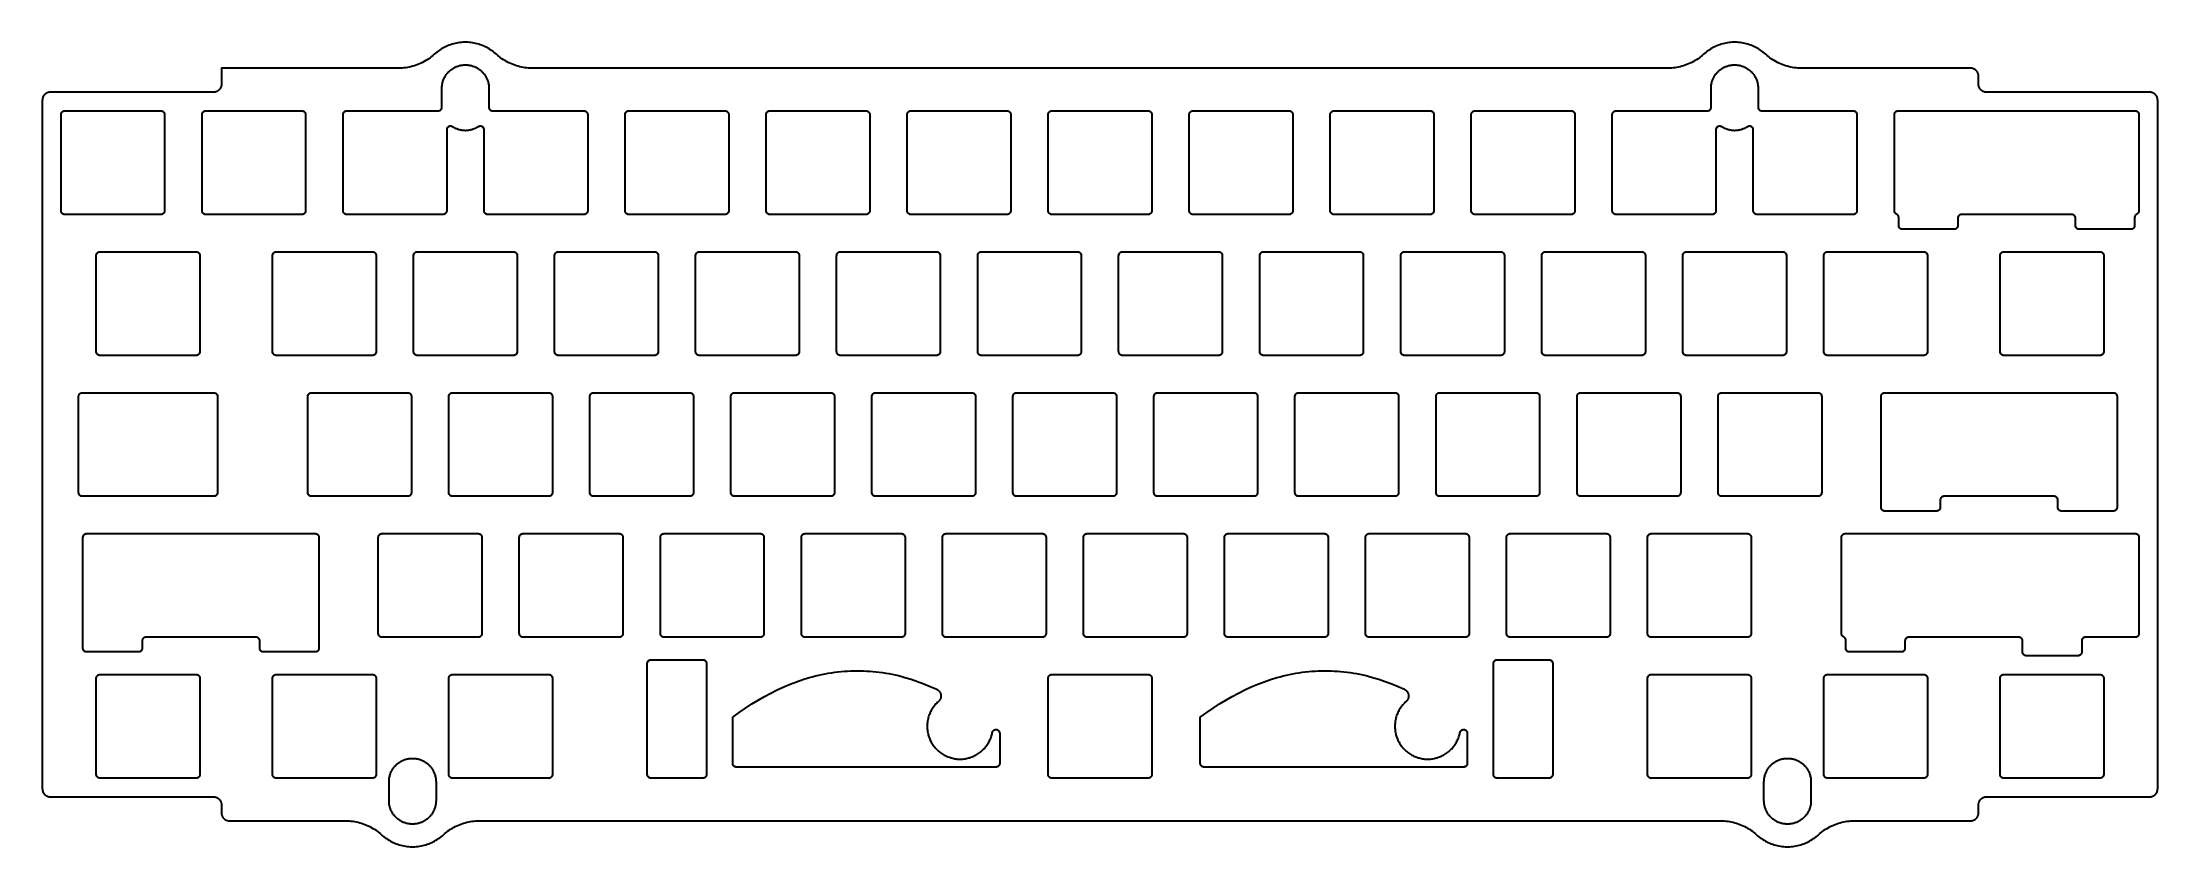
# Model space of a CAD drawing. Header units: millimetres. Extents: x 607 to 893, y -189 to -81.
import ezdxf

# ---------------------------------------------------------------- set-up
doc = ezdxf.new("R2010")
doc.units = ezdxf.units.MM
doc.layers.add('Layer 01', color=18, linetype='Continuous', true_color=0x000000)

msp = doc.modelspace()

# ---------------------------------------------------------------- linework, layer by layer
at = {"layer": 'Layer 01'}
for points in [[(660.08, -82.36), (659.9, -82.52), (659.71, -82.67), (659.52, -82.82), (659.33, -82.96), (659.12, -83.1), (658.92, -83.22), (658.71, -83.34), (658.5, -83.46), (658.28, -83.56), (658.06, -83.66), (657.84, -83.75), (657.61, -83.83), (657.38, -83.91), (657.15, -83.98), (656.92, -84.04), (656.68, -84.09), (656.44, -84.13), (656.21, -84.17), (655.97, -84.2), (655.73, -84.22), (655.49, -84.23), (655.24, -84.24)], [(668.47, -82.36), (668.31, -82.22), (668.14, -82.08), (667.97, -81.95), (667.8, -81.83), (667.62, -81.71), (667.44, -81.6), (667.25, -81.49), (667.06, -81.39), (666.87, -81.3), (666.67, -81.22), (666.47, -81.14), (666.27, -81.07), (666.07, -81), (665.86, -80.94), (665.66, -80.89), (665.45, -80.85), (665.23, -80.81), (665.02, -80.78), (664.81, -80.76), (664.6, -80.74), (664.38, -80.74), (664.17, -80.74), (663.95, -80.74), (663.74, -80.76), (663.53, -80.78), (663.32, -80.81), (663.1, -80.85), (662.89, -80.89), (662.69, -80.94), (662.48, -81), (662.28, -81.07), (662.08, -81.14), (661.88, -81.22), (661.68, -81.3), (661.49, -81.39), (661.3, -81.49), (661.11, -81.6), (660.93, -81.71), (660.75, -81.83), (660.58, -81.95), (660.41, -82.08), (660.24, -82.22), (660.08, -82.36)], [(673.31, -84.24), (673.06, -84.23), (672.82, -84.22), (672.58, -84.2), (672.34, -84.17), (672.11, -84.13), (671.87, -84.09), (671.63, -84.04), (671.4, -83.98), (671.17, -83.91), (670.94, -83.83), (670.71, -83.75), (670.49, -83.66), (670.27, -83.56), (670.05, -83.46), (669.84, -83.34), (669.63, -83.22), (669.43, -83.1), (669.22, -82.96), (669.03, -82.82), (668.84, -82.67), (668.65, -82.52), (668.47, -82.36)], [(831.53, -82.36), (831.35, -82.52), (831.16, -82.67), (830.97, -82.82), (830.78, -82.96), (830.57, -83.1), (830.37, -83.22), (830.16, -83.34), (829.95, -83.46), (829.73, -83.56), (829.51, -83.66), (829.29, -83.75), (829.06, -83.83), (828.83, -83.91), (828.6, -83.98), (828.37, -84.04), (828.13, -84.09), (827.89, -84.13), (827.66, -84.17), (827.42, -84.2), (827.18, -84.22), (826.94, -84.23), (826.69, -84.24)], [(839.92, -82.36), (839.76, -82.22), (839.59, -82.08), (839.42, -81.95), (839.25, -81.83), (839.07, -81.71), (838.89, -81.6), (838.7, -81.49), (838.51, -81.39), (838.32, -81.3), (838.12, -81.22), (837.92, -81.14), (837.72, -81.07), (837.52, -81), (837.31, -80.94), (837.11, -80.89), (836.9, -80.85), (836.68, -80.81), (836.47, -80.78), (836.26, -80.76), (836.05, -80.74), (835.83, -80.74), (835.62, -80.74), (835.4, -80.74), (835.19, -80.76), (834.98, -80.78), (834.77, -80.81), (834.55, -80.85), (834.34, -80.89), (834.14, -80.94), (833.93, -81), (833.73, -81.07), (833.53, -81.14), (833.33, -81.22), (833.13, -81.3), (832.94, -81.39), (832.75, -81.49), (832.56, -81.6), (832.38, -81.71), (832.2, -81.83), (832.03, -81.95), (831.86, -82.08), (831.69, -82.22), (831.53, -82.36)], [(844.76, -84.24), (844.51, -84.23), (844.27, -84.22), (844.03, -84.2), (843.79, -84.17), (843.56, -84.13), (843.32, -84.09), (843.08, -84.04), (842.85, -83.98), (842.62, -83.91), (842.39, -83.83), (842.16, -83.75), (841.94, -83.66), (841.72, -83.56), (841.5, -83.46), (841.29, -83.34), (841.08, -83.22), (840.88, -83.1), (840.67, -82.96), (840.48, -82.82), (840.29, -82.67), (840.1, -82.52), (839.92, -82.36)], [(655.24, -84.24), (631.32, -84.24), (631.32, -86.41)], [(661.1, -86.96), (661.1, -86.85), (661.11, -86.74), (661.12, -86.63), (661.13, -86.52), (661.15, -86.42), (661.17, -86.31), (661.19, -86.2), (661.22, -86.09), (661.25, -85.99), (661.29, -85.89), (661.33, -85.78), (661.37, -85.68), (661.41, -85.58), (661.46, -85.49), (661.52, -85.39), (661.57, -85.29), (661.63, -85.2), (661.69, -85.11), (661.76, -85.02), (661.83, -84.94), (661.9, -84.86), (661.97, -84.77), (662.05, -84.7), (662.13, -84.62), (662.21, -84.55), (662.3, -84.48), (662.38, -84.41), (662.47, -84.35), (662.56, -84.29), (662.66, -84.23), (662.75, -84.18), (662.85, -84.12), (662.95, -84.08), (663.05, -84.03), (663.15, -83.99), (663.25, -83.95), (663.36, -83.92), (663.46, -83.89), (663.57, -83.87), (663.68, -83.84), (663.78, -83.82), (663.89, -83.81), (664, -83.8), (664.11, -83.79), (664.22, -83.79), (664.33, -83.79), (664.44, -83.79), (664.55, -83.8), (664.66, -83.81), (664.77, -83.82), (664.87, -83.84), (664.98, -83.87), (665.09, -83.89), (665.19, -83.92), (665.3, -83.95), (665.4, -83.99), (665.5, -84.03), (665.6, -84.08), (665.7, -84.12), (665.8, -84.18), (665.89, -84.23), (665.99, -84.29), (666.08, -84.35), (666.17, -84.41), (666.25, -84.48), (666.34, -84.55), (666.42, -84.62), (666.5, -84.7), (666.58, -84.77), (666.65, -84.86), (666.72, -84.94), (666.79, -85.02), (666.86, -85.11), (666.92, -85.2), (666.98, -85.29), (667.03, -85.39), (667.09, -85.49), (667.14, -85.58), (667.18, -85.68), (667.22, -85.78), (667.26, -85.89), (667.3, -85.99), (667.33, -86.09), (667.36, -86.2), (667.38, -86.31), (667.4, -86.42), (667.42, -86.52), (667.43, -86.63), (667.44, -86.74), (667.45, -86.85), (667.45, -86.96)], [(826.69, -84.24), (673.31, -84.24)], [(832.55, -86.96), (832.55, -86.85), (832.56, -86.74), (832.57, -86.63), (832.58, -86.52), (832.6, -86.42), (832.62, -86.31), (832.64, -86.2), (832.67, -86.09), (832.7, -85.99), (832.74, -85.89), (832.78, -85.78), (832.82, -85.68), (832.86, -85.58), (832.91, -85.49), (832.97, -85.39), (833.02, -85.29), (833.08, -85.2), (833.14, -85.11), (833.21, -85.02), (833.28, -84.94), (833.35, -84.86), (833.42, -84.77), (833.5, -84.7), (833.58, -84.62), (833.66, -84.55), (833.75, -84.48), (833.83, -84.41), (833.92, -84.35), (834.01, -84.29), (834.11, -84.23), (834.2, -84.18), (834.3, -84.12), (834.4, -84.08), (834.5, -84.03), (834.6, -83.99), (834.7, -83.95), (834.81, -83.92), (834.91, -83.89), (835.02, -83.87), (835.13, -83.84), (835.23, -83.82), (835.34, -83.81), (835.45, -83.8), (835.56, -83.79), (835.67, -83.79), (835.78, -83.79), (835.89, -83.79), (836, -83.8), (836.11, -83.81), (836.22, -83.82), (836.32, -83.84), (836.43, -83.87), (836.54, -83.89), (836.64, -83.92), (836.75, -83.95), (836.85, -83.99), (836.95, -84.03), (837.05, -84.08), (837.15, -84.12), (837.25, -84.18), (837.34, -84.23), (837.44, -84.29), (837.53, -84.35), (837.62, -84.41), (837.7, -84.48), (837.79, -84.55), (837.87, -84.62), (837.95, -84.7), (838.03, -84.77), (838.1, -84.86), (838.17, -84.94), (838.24, -85.02), (838.31, -85.11), (838.37, -85.2), (838.43, -85.29), (838.48, -85.39), (838.54, -85.49), (838.59, -85.58), (838.63, -85.68), (838.67, -85.78), (838.71, -85.89), (838.75, -85.99), (838.78, -86.09), (838.81, -86.2), (838.83, -86.31), (838.85, -86.42), (838.87, -86.52), (838.88, -86.63), (838.89, -86.74), (838.9, -86.85), (838.9, -86.96)], [(867.6, -84.24), (844.76, -84.24)], [(868.67, -85.31), (868.67, -85.27), (868.67, -85.24), (868.67, -85.2), (868.66, -85.16), (868.66, -85.13), (868.65, -85.09), (868.64, -85.06), (868.64, -85.02), (868.62, -84.99), (868.61, -84.95), (868.6, -84.92), (868.59, -84.88), (868.57, -84.85), (868.55, -84.82), (868.54, -84.78), (868.52, -84.75), (868.5, -84.72), (868.48, -84.69), (868.46, -84.66), (868.43, -84.63), (868.41, -84.6), (868.39, -84.58), (868.36, -84.55), (868.33, -84.53), (868.31, -84.5), (868.28, -84.48), (868.25, -84.45), (868.22, -84.43), (868.19, -84.41), (868.16, -84.39), (868.13, -84.37), (868.09, -84.36), (868.06, -84.34), (868.03, -84.32), (867.99, -84.31), (867.96, -84.3), (867.93, -84.29), (867.89, -84.28), (867.85, -84.27), (867.82, -84.26), (867.78, -84.25), (867.75, -84.25), (867.71, -84.24), (867.67, -84.24), (867.64, -84.24), (867.6, -84.24)], [(868.67, -86.41), (868.67, -85.31)], [(608.2, -87.49), (608.16, -87.49), (608.13, -87.49), (608.09, -87.49), (608.05, -87.5), (608.02, -87.5), (607.98, -87.51), (607.95, -87.52), (607.91, -87.53), (607.87, -87.54), (607.84, -87.55), (607.81, -87.56), (607.77, -87.57), (607.74, -87.59), (607.71, -87.61), (607.67, -87.62), (607.64, -87.64), (607.61, -87.66), (607.58, -87.68), (607.55, -87.7), (607.52, -87.73), (607.49, -87.75), (607.47, -87.78), (607.44, -87.8), (607.41, -87.83), (607.39, -87.85), (607.37, -87.88), (607.34, -87.91), (607.32, -87.94), (607.3, -87.97), (607.28, -88), (607.26, -88.03), (607.25, -88.07), (607.23, -88.1), (607.21, -88.13), (607.2, -88.17), (607.19, -88.2), (607.18, -88.24), (607.16, -88.27), (607.16, -88.31), (607.15, -88.34), (607.14, -88.38), (607.14, -88.41), (607.13, -88.45), (607.13, -88.49), (607.13, -88.52), (607.12, -88.56)], [(607.12, -88.56), (607.12, -181.66)], [(630.25, -87.49), (608.2, -87.49)], [(631.32, -86.41), (631.32, -86.45), (631.32, -86.48), (631.32, -86.52), (631.31, -86.56), (631.31, -86.59), (631.3, -86.63), (631.29, -86.67), (631.29, -86.7), (631.27, -86.74), (631.26, -86.77), (631.25, -86.81), (631.24, -86.84), (631.22, -86.87), (631.2, -86.91), (631.19, -86.94), (631.17, -86.97), (631.15, -87), (631.13, -87.03), (631.11, -87.06), (631.08, -87.09), (631.06, -87.12), (631.04, -87.14), (631.01, -87.17), (630.98, -87.2), (630.96, -87.22), (630.93, -87.24), (630.9, -87.27), (630.87, -87.29), (630.84, -87.31), (630.81, -87.33), (630.78, -87.35), (630.74, -87.37), (630.71, -87.38), (630.68, -87.4), (630.64, -87.41), (630.61, -87.42), (630.58, -87.44), (630.54, -87.45), (630.5, -87.46), (630.47, -87.46), (630.43, -87.47), (630.4, -87.48), (630.36, -87.48), (630.32, -87.48), (630.29, -87.49), (630.25, -87.49)], [(661.1, -89.51), (661.1, -86.96)], [(667.45, -86.96), (667.45, -89.51)], [(832.55, -89.51), (832.55, -86.96)], [(838.9, -86.96), (838.9, -89.51)], [(869.75, -87.49), (869.71, -87.49), (869.68, -87.48), (869.64, -87.48), (869.6, -87.48), (869.57, -87.47), (869.53, -87.46), (869.5, -87.46), (869.46, -87.45), (869.42, -87.44), (869.39, -87.42), (869.36, -87.41), (869.32, -87.4), (869.29, -87.38), (869.26, -87.37), (869.22, -87.35), (869.19, -87.33), (869.16, -87.31), (869.13, -87.29), (869.1, -87.27), (869.07, -87.24), (869.04, -87.22), (869.02, -87.2), (868.99, -87.17), (868.96, -87.14), (868.94, -87.12), (868.92, -87.09), (868.89, -87.06), (868.87, -87.03), (868.85, -87), (868.83, -86.97), (868.81, -86.94), (868.8, -86.91), (868.78, -86.87), (868.76, -86.84), (868.75, -86.81), (868.74, -86.77), (868.73, -86.74), (868.71, -86.7), (868.71, -86.67), (868.7, -86.63), (868.69, -86.59), (868.69, -86.56), (868.68, -86.52), (868.68, -86.48), (868.68, -86.45), (868.67, -86.41)], [(891.8, -87.49), (869.75, -87.49)], [(892.88, -88.56), (892.87, -88.52), (892.87, -88.49), (892.87, -88.45), (892.86, -88.41), (892.86, -88.38), (892.85, -88.34), (892.84, -88.31), (892.84, -88.27), (892.82, -88.24), (892.81, -88.2), (892.8, -88.17), (892.79, -88.13), (892.77, -88.1), (892.75, -88.07), (892.74, -88.03), (892.72, -88), (892.7, -87.97), (892.68, -87.94), (892.66, -87.91), (892.63, -87.88), (892.61, -87.85), (892.59, -87.83), (892.56, -87.8), (892.53, -87.78), (892.51, -87.75), (892.48, -87.73), (892.45, -87.7), (892.42, -87.68), (892.39, -87.66), (892.36, -87.64), (892.33, -87.62), (892.29, -87.61), (892.26, -87.59), (892.23, -87.57), (892.19, -87.56), (892.16, -87.55), (892.13, -87.54), (892.09, -87.53), (892.05, -87.52), (892.02, -87.51), (891.98, -87.5), (891.95, -87.5), (891.91, -87.49), (891.87, -87.49), (891.84, -87.49), (891.8, -87.49)], [(892.88, -181.66), (892.88, -88.56)], [(609.65, -90.51), (609.65, -90.49), (609.65, -90.48), (609.65, -90.46), (609.65, -90.44), (609.66, -90.43), (609.66, -90.41), (609.66, -90.39), (609.67, -90.38), (609.67, -90.36), (609.68, -90.34), (609.68, -90.33), (609.69, -90.31), (609.7, -90.3), (609.71, -90.28), (609.71, -90.27), (609.72, -90.25), (609.73, -90.24), (609.74, -90.22), (609.75, -90.21), (609.76, -90.2), (609.77, -90.18), (609.78, -90.17), (609.8, -90.16), (609.81, -90.15), (609.82, -90.13), (609.83, -90.12), (609.85, -90.11), (609.86, -90.1), (609.88, -90.09), (609.89, -90.08), (609.9, -90.07), (609.92, -90.07), (609.94, -90.06), (609.95, -90.05), (609.97, -90.05), (609.98, -90.04), (610, -90.03), (610.02, -90.03), (610.03, -90.02), (610.05, -90.02), (610.07, -90.02), (610.08, -90.02), (610.1, -90.01), (610.12, -90.01), (610.13, -90.01), (610.15, -90.01)], [(609.65, -103.51), (609.65, -90.51)], [(610.15, -90.01), (623.15, -90.01)], [(623.15, -90.01), (623.17, -90.01), (623.18, -90.01), (623.2, -90.01), (623.22, -90.02), (623.23, -90.02), (623.25, -90.02), (623.27, -90.02), (623.28, -90.03), (623.3, -90.03), (623.32, -90.04), (623.33, -90.05), (623.35, -90.05), (623.36, -90.06), (623.38, -90.07), (623.4, -90.07), (623.41, -90.08), (623.42, -90.09), (623.44, -90.1), (623.45, -90.11), (623.47, -90.12), (623.48, -90.13), (623.49, -90.15), (623.5, -90.16), (623.52, -90.17), (623.53, -90.18), (623.54, -90.2), (623.55, -90.21), (623.56, -90.22), (623.57, -90.24), (623.58, -90.25), (623.59, -90.27), (623.59, -90.28), (623.6, -90.3), (623.61, -90.31), (623.62, -90.33), (623.62, -90.34), (623.63, -90.36), (623.63, -90.38), (623.64, -90.39), (623.64, -90.41), (623.64, -90.43), (623.65, -90.44), (623.65, -90.46), (623.65, -90.48), (623.65, -90.49), (623.65, -90.51)], [(623.65, -90.51), (623.65, -103.51)], [(628.7, -90.51), (628.7, -90.49), (628.7, -90.48), (628.7, -90.46), (628.7, -90.44), (628.71, -90.43), (628.71, -90.41), (628.71, -90.39), (628.72, -90.38), (628.72, -90.36), (628.73, -90.34), (628.73, -90.33), (628.74, -90.31), (628.75, -90.3), (628.76, -90.28), (628.76, -90.27), (628.77, -90.25), (628.78, -90.24), (628.79, -90.22), (628.8, -90.21), (628.81, -90.2), (628.82, -90.18), (628.83, -90.17), (628.85, -90.16), (628.86, -90.15), (628.87, -90.13), (628.88, -90.12), (628.9, -90.11), (628.91, -90.1), (628.93, -90.09), (628.94, -90.08), (628.95, -90.07), (628.97, -90.07), (628.99, -90.06), (629, -90.05), (629.02, -90.05), (629.03, -90.04), (629.05, -90.03), (629.07, -90.03), (629.08, -90.02), (629.1, -90.02), (629.12, -90.02), (629.13, -90.02), (629.15, -90.01), (629.17, -90.01), (629.18, -90.01), (629.2, -90.01)], [(628.7, -103.51), (628.7, -90.51)], [(629.2, -90.01), (642.2, -90.01)], [(642.2, -90.01), (642.22, -90.01), (642.23, -90.01), (642.25, -90.01), (642.27, -90.02), (642.28, -90.02), (642.3, -90.02), (642.32, -90.02), (642.33, -90.03), (642.35, -90.03), (642.37, -90.04), (642.38, -90.05), (642.4, -90.05), (642.41, -90.06), (642.43, -90.07), (642.45, -90.07), (642.46, -90.08), (642.47, -90.09), (642.49, -90.1), (642.5, -90.11), (642.52, -90.12), (642.53, -90.13), (642.54, -90.15), (642.55, -90.16), (642.57, -90.17), (642.58, -90.18), (642.59, -90.2), (642.6, -90.21), (642.61, -90.22), (642.62, -90.24), (642.63, -90.25), (642.64, -90.27), (642.64, -90.28), (642.65, -90.3), (642.66, -90.31), (642.67, -90.33), (642.67, -90.34), (642.68, -90.36), (642.68, -90.38), (642.69, -90.39), (642.69, -90.41), (642.69, -90.43), (642.7, -90.44), (642.7, -90.46), (642.7, -90.48), (642.7, -90.49), (642.7, -90.51)], [(642.7, -90.51), (642.7, -103.51)], [(647.75, -90.51), (647.75, -90.49), (647.75, -90.48), (647.75, -90.46), (647.75, -90.44), (647.76, -90.43), (647.76, -90.41), (647.76, -90.39), (647.77, -90.38), (647.77, -90.36), (647.78, -90.34), (647.78, -90.33), (647.79, -90.31), (647.8, -90.3), (647.81, -90.28), (647.81, -90.27), (647.82, -90.25), (647.83, -90.24), (647.84, -90.22), (647.85, -90.21), (647.86, -90.2), (647.87, -90.18), (647.88, -90.17), (647.9, -90.16), (647.91, -90.15), (647.92, -90.13), (647.93, -90.12), (647.95, -90.11), (647.96, -90.1), (647.98, -90.09), (647.99, -90.08), (648, -90.07), (648.02, -90.07), (648.04, -90.06), (648.05, -90.05), (648.07, -90.05), (648.08, -90.04), (648.1, -90.03), (648.12, -90.03), (648.13, -90.02), (648.15, -90.02), (648.17, -90.02), (648.18, -90.02), (648.2, -90.01), (648.22, -90.01), (648.23, -90.01), (648.25, -90.01)], [(647.75, -103.51), (647.75, -90.51)], [(648.25, -90.01), (660.6, -90.01)], [(660.6, -90.01), (660.62, -90.01), (660.63, -90.01), (660.65, -90.01), (660.67, -90.01), (660.68, -90), (660.7, -90), (660.72, -90), (660.73, -89.99), (660.75, -89.99), (660.77, -89.98), (660.78, -89.98), (660.8, -89.97), (660.81, -89.96), (660.83, -89.95), (660.85, -89.95), (660.86, -89.94), (660.87, -89.93), (660.89, -89.92), (660.9, -89.91), (660.92, -89.9), (660.93, -89.89), (660.94, -89.88), (660.95, -89.86), (660.97, -89.85), (660.98, -89.84), (660.99, -89.83), (661, -89.81), (661.01, -89.8), (661.02, -89.78), (661.03, -89.77), (661.04, -89.76), (661.04, -89.74), (661.05, -89.73), (661.06, -89.71), (661.07, -89.69), (661.07, -89.68), (661.08, -89.66), (661.08, -89.65), (661.09, -89.63), (661.09, -89.61), (661.09, -89.6), (661.1, -89.58), (661.1, -89.56), (661.1, -89.54), (661.1, -89.53), (661.1, -89.51)], [(667.45, -89.51), (667.45, -89.53), (667.45, -89.55), (667.45, -89.56), (667.45, -89.58), (667.46, -89.6), (667.46, -89.61), (667.46, -89.63), (667.47, -89.65), (667.47, -89.67), (667.48, -89.68), (667.49, -89.7), (667.49, -89.71), (667.5, -89.73), (667.51, -89.75), (667.52, -89.76), (667.53, -89.78), (667.54, -89.79), (667.55, -89.8), (667.56, -89.82), (667.57, -89.83), (667.58, -89.85), (667.59, -89.86), (667.6, -89.87), (667.62, -89.88), (667.63, -89.89), (667.64, -89.9), (667.66, -89.92), (667.67, -89.93), (667.69, -89.93), (667.7, -89.94), (667.72, -89.95), (667.73, -89.96), (667.75, -89.97), (667.76, -89.97), (667.78, -89.98), (667.8, -89.99), (667.81, -89.99), (667.83, -90), (667.85, -90), (667.86, -90), (667.88, -90.01), (667.9, -90.01), (667.92, -90.01), (667.93, -90.01), (667.95, -90.01)], [(667.95, -90.01), (680.3, -90.01)], [(680.3, -90.01), (680.32, -90.01), (680.33, -90.01), (680.35, -90.01), (680.37, -90.02), (680.38, -90.02), (680.4, -90.02), (680.42, -90.02), (680.43, -90.03), (680.45, -90.03), (680.47, -90.04), (680.48, -90.05), (680.5, -90.05), (680.51, -90.06), (680.53, -90.07), (680.55, -90.07), (680.56, -90.08), (680.57, -90.09), (680.59, -90.1), (680.6, -90.11), (680.62, -90.12), (680.63, -90.13), (680.64, -90.15), (680.65, -90.16), (680.67, -90.17), (680.68, -90.18), (680.69, -90.2), (680.7, -90.21), (680.71, -90.22), (680.72, -90.24), (680.73, -90.25), (680.74, -90.27), (680.74, -90.28), (680.75, -90.3), (680.76, -90.31), (680.77, -90.33), (680.77, -90.34), (680.78, -90.36), (680.78, -90.38), (680.79, -90.39), (680.79, -90.41), (680.79, -90.43), (680.8, -90.44), (680.8, -90.46), (680.8, -90.48), (680.8, -90.49), (680.8, -90.51)], [(680.8, -90.51), (680.8, -103.51)], [(685.85, -90.51), (685.85, -90.49), (685.85, -90.48), (685.85, -90.46), (685.85, -90.44), (685.86, -90.43), (685.86, -90.41), (685.86, -90.39), (685.87, -90.38), (685.87, -90.36), (685.88, -90.34), (685.88, -90.33), (685.89, -90.31), (685.9, -90.3), (685.91, -90.28), (685.91, -90.27), (685.92, -90.25), (685.93, -90.24), (685.94, -90.22), (685.95, -90.21), (685.96, -90.2), (685.97, -90.18), (685.98, -90.17), (686, -90.16), (686.01, -90.15), (686.02, -90.13), (686.03, -90.12), (686.05, -90.11), (686.06, -90.1), (686.08, -90.09), (686.09, -90.08), (686.1, -90.07), (686.12, -90.07), (686.14, -90.06), (686.15, -90.05), (686.17, -90.05), (686.18, -90.04), (686.2, -90.03), (686.22, -90.03), (686.23, -90.02), (686.25, -90.02), (686.27, -90.02), (686.28, -90.02), (686.3, -90.01), (686.32, -90.01), (686.33, -90.01), (686.35, -90.01)], [(685.85, -103.51), (685.85, -90.51)], [(686.35, -90.01), (699.35, -90.01)], [(699.35, -90.01), (699.37, -90.01), (699.38, -90.01), (699.4, -90.01), (699.42, -90.02), (699.43, -90.02), (699.45, -90.02), (699.47, -90.02), (699.48, -90.03), (699.5, -90.03), (699.52, -90.04), (699.53, -90.05), (699.55, -90.05), (699.56, -90.06), (699.58, -90.07), (699.6, -90.07), (699.61, -90.08), (699.62, -90.09), (699.64, -90.1), (699.65, -90.11), (699.67, -90.12), (699.68, -90.13), (699.69, -90.15), (699.7, -90.16), (699.72, -90.17), (699.73, -90.18), (699.74, -90.2), (699.75, -90.21), (699.76, -90.22), (699.77, -90.24), (699.78, -90.25), (699.79, -90.27), (699.79, -90.28), (699.8, -90.3), (699.81, -90.31), (699.82, -90.33), (699.82, -90.34), (699.83, -90.36), (699.83, -90.38), (699.84, -90.39), (699.84, -90.41), (699.84, -90.43), (699.85, -90.44), (699.85, -90.46), (699.85, -90.48), (699.85, -90.49), (699.85, -90.51)], [(699.85, -90.51), (699.85, -103.51)], [(704.9, -90.51), (704.9, -90.49), (704.9, -90.48), (704.9, -90.46), (704.9, -90.44), (704.91, -90.43), (704.91, -90.41), (704.91, -90.39), (704.92, -90.38), (704.92, -90.36), (704.93, -90.34), (704.93, -90.33), (704.94, -90.31), (704.95, -90.3), (704.96, -90.28), (704.96, -90.27), (704.97, -90.25), (704.98, -90.24), (704.99, -90.22), (705, -90.21), (705.01, -90.2), (705.02, -90.18), (705.03, -90.17), (705.05, -90.16), (705.06, -90.15), (705.07, -90.13), (705.08, -90.12), (705.1, -90.11), (705.11, -90.1), (705.13, -90.09), (705.14, -90.08), (705.15, -90.07), (705.17, -90.07), (705.19, -90.06), (705.2, -90.05), (705.22, -90.05), (705.23, -90.04), (705.25, -90.03), (705.27, -90.03), (705.28, -90.02), (705.3, -90.02), (705.32, -90.02), (705.33, -90.02), (705.35, -90.01), (705.37, -90.01), (705.38, -90.01), (705.4, -90.01)], [(704.9, -103.51), (704.9, -90.51)], [(705.4, -90.01), (718.4, -90.01)], [(718.4, -90.01), (718.42, -90.01), (718.43, -90.01), (718.45, -90.01), (718.47, -90.02), (718.48, -90.02), (718.5, -90.02), (718.52, -90.02), (718.53, -90.03), (718.55, -90.03), (718.57, -90.04), (718.58, -90.05), (718.6, -90.05), (718.61, -90.06), (718.63, -90.07), (718.65, -90.07), (718.66, -90.08), (718.67, -90.09), (718.69, -90.1), (718.7, -90.11), (718.72, -90.12), (718.73, -90.13), (718.74, -90.15), (718.75, -90.16), (718.77, -90.17), (718.78, -90.18), (718.79, -90.2), (718.8, -90.21), (718.81, -90.22), (718.82, -90.24), (718.83, -90.25), (718.84, -90.27), (718.84, -90.28), (718.85, -90.3), (718.86, -90.31), (718.87, -90.33), (718.87, -90.34), (718.88, -90.36), (718.88, -90.38), (718.89, -90.39), (718.89, -90.41), (718.89, -90.43), (718.9, -90.44), (718.9, -90.46), (718.9, -90.48), (718.9, -90.49), (718.9, -90.51)], [(718.9, -90.51), (718.9, -103.51)], [(723.95, -90.51), (723.95, -90.49), (723.95, -90.48), (723.95, -90.46), (723.95, -90.44), (723.96, -90.43), (723.96, -90.41), (723.96, -90.39), (723.97, -90.38), (723.97, -90.36), (723.98, -90.34), (723.98, -90.33), (723.99, -90.31), (724, -90.3), (724.01, -90.28), (724.01, -90.27), (724.02, -90.25), (724.03, -90.24), (724.04, -90.22), (724.05, -90.21), (724.06, -90.2), (724.07, -90.18), (724.08, -90.17), (724.1, -90.16), (724.11, -90.15), (724.12, -90.13), (724.13, -90.12), (724.15, -90.11), (724.16, -90.1), (724.18, -90.09), (724.19, -90.08), (724.2, -90.07), (724.22, -90.07), (724.24, -90.06), (724.25, -90.05), (724.27, -90.05), (724.28, -90.04), (724.3, -90.03), (724.32, -90.03), (724.33, -90.02), (724.35, -90.02), (724.37, -90.02), (724.38, -90.02), (724.4, -90.01), (724.42, -90.01), (724.43, -90.01), (724.45, -90.01)], [(723.95, -103.51), (723.95, -90.51)], [(724.45, -90.01), (737.45, -90.01)], [(737.45, -90.01), (737.47, -90.01), (737.48, -90.01), (737.5, -90.01), (737.52, -90.02), (737.53, -90.02), (737.55, -90.02), (737.57, -90.02), (737.58, -90.03), (737.6, -90.03), (737.62, -90.04), (737.63, -90.05), (737.65, -90.05), (737.66, -90.06), (737.68, -90.07), (737.7, -90.07), (737.71, -90.08), (737.72, -90.09), (737.74, -90.1), (737.75, -90.11), (737.77, -90.12), (737.78, -90.13), (737.79, -90.15), (737.8, -90.16), (737.82, -90.17), (737.83, -90.18), (737.84, -90.2), (737.85, -90.21), (737.86, -90.22), (737.87, -90.24), (737.88, -90.25), (737.89, -90.27), (737.89, -90.28), (737.9, -90.3), (737.91, -90.31), (737.92, -90.33), (737.92, -90.34), (737.93, -90.36), (737.93, -90.38), (737.94, -90.39), (737.94, -90.41), (737.94, -90.43), (737.95, -90.44), (737.95, -90.46), (737.95, -90.48), (737.95, -90.49), (737.95, -90.51)], [(737.95, -90.51), (737.95, -103.51)], [(743, -90.51), (743, -90.49), (743, -90.48), (743, -90.46), (743, -90.44), (743.01, -90.43), (743.01, -90.41), (743.01, -90.39), (743.02, -90.38), (743.02, -90.36), (743.03, -90.34), (743.03, -90.33), (743.04, -90.31), (743.05, -90.3), (743.06, -90.28), (743.06, -90.27), (743.07, -90.25), (743.08, -90.24), (743.09, -90.22), (743.1, -90.21), (743.11, -90.2), (743.12, -90.18), (743.13, -90.17), (743.15, -90.16), (743.16, -90.15), (743.17, -90.13), (743.18, -90.12), (743.2, -90.11), (743.21, -90.1), (743.23, -90.09), (743.24, -90.08), (743.25, -90.07), (743.27, -90.07), (743.29, -90.06), (743.3, -90.05), (743.32, -90.05), (743.33, -90.04), (743.35, -90.03), (743.37, -90.03), (743.38, -90.02), (743.4, -90.02), (743.42, -90.02), (743.43, -90.02), (743.45, -90.01), (743.47, -90.01), (743.48, -90.01), (743.5, -90.01)], [(743, -103.51), (743, -90.51)], [(743.5, -90.01), (756.5, -90.01)], [(756.5, -90.01), (756.52, -90.01), (756.53, -90.01), (756.55, -90.01), (756.57, -90.02), (756.58, -90.02), (756.6, -90.02), (756.62, -90.02), (756.63, -90.03), (756.65, -90.03), (756.67, -90.04), (756.68, -90.05), (756.7, -90.05), (756.71, -90.06), (756.73, -90.07), (756.75, -90.07), (756.76, -90.08), (756.77, -90.09), (756.79, -90.1), (756.8, -90.11), (756.82, -90.12), (756.83, -90.13), (756.84, -90.15), (756.85, -90.16), (756.87, -90.17), (756.88, -90.18), (756.89, -90.2), (756.9, -90.21), (756.91, -90.22), (756.92, -90.24), (756.93, -90.25), (756.94, -90.27), (756.94, -90.28), (756.95, -90.3), (756.96, -90.31), (756.97, -90.33), (756.97, -90.34), (756.98, -90.36), (756.98, -90.38), (756.99, -90.39), (756.99, -90.41), (756.99, -90.43), (757, -90.44), (757, -90.46), (757, -90.48), (757, -90.49), (757, -90.51)], [(757, -90.51), (757, -103.51)], [(762.05, -90.51), (762.05, -90.49), (762.05, -90.48), (762.05, -90.46), (762.05, -90.44), (762.06, -90.43), (762.06, -90.41), (762.06, -90.39), (762.07, -90.38), (762.07, -90.36), (762.08, -90.34), (762.08, -90.33), (762.09, -90.31), (762.1, -90.3), (762.11, -90.28), (762.11, -90.27), (762.12, -90.25), (762.13, -90.24), (762.14, -90.22), (762.15, -90.21), (762.16, -90.2), (762.17, -90.18), (762.18, -90.17), (762.2, -90.16), (762.21, -90.15), (762.22, -90.13), (762.23, -90.12), (762.25, -90.11), (762.26, -90.1), (762.28, -90.09), (762.29, -90.08), (762.3, -90.07), (762.32, -90.07), (762.34, -90.06), (762.35, -90.05), (762.37, -90.05), (762.38, -90.04), (762.4, -90.03), (762.42, -90.03), (762.43, -90.02), (762.45, -90.02), (762.47, -90.02), (762.48, -90.02), (762.5, -90.01), (762.52, -90.01), (762.53, -90.01), (762.55, -90.01)], [(762.05, -103.51), (762.05, -90.51)], [(762.55, -90.01), (775.55, -90.01)], [(775.55, -90.01), (775.57, -90.01), (775.58, -90.01), (775.6, -90.01), (775.62, -90.02), (775.63, -90.02), (775.65, -90.02), (775.67, -90.02), (775.68, -90.03), (775.7, -90.03), (775.72, -90.04), (775.73, -90.05), (775.75, -90.05), (775.76, -90.06), (775.78, -90.07), (775.8, -90.07), (775.81, -90.08), (775.82, -90.09), (775.84, -90.1), (775.85, -90.11), (775.87, -90.12), (775.88, -90.13), (775.89, -90.15), (775.9, -90.16), (775.92, -90.17), (775.93, -90.18), (775.94, -90.2), (775.95, -90.21), (775.96, -90.22), (775.97, -90.24), (775.98, -90.25), (775.99, -90.27), (775.99, -90.28), (776, -90.3), (776.01, -90.31), (776.02, -90.33), (776.02, -90.34), (776.03, -90.36), (776.03, -90.38), (776.04, -90.39), (776.04, -90.41), (776.04, -90.43), (776.05, -90.44), (776.05, -90.46), (776.05, -90.48), (776.05, -90.49), (776.05, -90.51)], [(776.05, -90.51), (776.05, -103.51)], [(781.1, -90.51), (781.1, -90.49), (781.1, -90.48), (781.1, -90.46), (781.1, -90.44), (781.11, -90.43), (781.11, -90.41), (781.11, -90.39), (781.12, -90.38), (781.12, -90.36), (781.13, -90.34), (781.13, -90.33), (781.14, -90.31), (781.15, -90.3), (781.16, -90.28), (781.16, -90.27), (781.17, -90.25), (781.18, -90.24), (781.19, -90.22), (781.2, -90.21), (781.21, -90.2), (781.22, -90.18), (781.23, -90.17), (781.25, -90.16), (781.26, -90.15), (781.27, -90.13), (781.28, -90.12), (781.3, -90.11), (781.31, -90.1), (781.33, -90.09), (781.34, -90.08), (781.35, -90.07), (781.37, -90.07), (781.39, -90.06), (781.4, -90.05), (781.42, -90.05), (781.43, -90.04), (781.45, -90.03), (781.47, -90.03), (781.48, -90.02), (781.5, -90.02), (781.52, -90.02), (781.53, -90.02), (781.55, -90.01), (781.57, -90.01), (781.58, -90.01), (781.6, -90.01)], [(781.1, -103.51), (781.1, -90.51)], [(781.6, -90.01), (794.6, -90.01)], [(794.6, -90.01), (794.62, -90.01), (794.63, -90.01), (794.65, -90.01), (794.67, -90.02), (794.68, -90.02), (794.7, -90.02), (794.72, -90.02), (794.73, -90.03), (794.75, -90.03), (794.77, -90.04), (794.78, -90.05), (794.8, -90.05), (794.81, -90.06), (794.83, -90.07), (794.85, -90.07), (794.86, -90.08), (794.87, -90.09), (794.89, -90.1), (794.9, -90.11), (794.92, -90.12), (794.93, -90.13), (794.94, -90.15), (794.95, -90.16), (794.97, -90.17), (794.98, -90.18), (794.99, -90.2), (795, -90.21), (795.01, -90.22), (795.02, -90.24), (795.03, -90.25), (795.04, -90.27), (795.04, -90.28), (795.05, -90.3), (795.06, -90.31), (795.07, -90.33), (795.07, -90.34), (795.08, -90.36), (795.08, -90.38), (795.09, -90.39), (795.09, -90.41), (795.09, -90.43), (795.1, -90.44), (795.1, -90.46), (795.1, -90.48), (795.1, -90.49), (795.1, -90.51)], [(795.1, -90.51), (795.1, -103.51)], [(800.15, -90.51), (800.15, -90.49), (800.15, -90.48), (800.15, -90.46), (800.15, -90.44), (800.16, -90.43), (800.16, -90.41), (800.16, -90.39), (800.17, -90.38), (800.17, -90.36), (800.18, -90.34), (800.18, -90.33), (800.19, -90.31), (800.2, -90.3), (800.21, -90.28), (800.21, -90.27), (800.22, -90.25), (800.23, -90.24), (800.24, -90.22), (800.25, -90.21), (800.26, -90.2), (800.27, -90.18), (800.28, -90.17), (800.3, -90.16), (800.31, -90.15), (800.32, -90.13), (800.33, -90.12), (800.35, -90.11), (800.36, -90.1), (800.38, -90.09), (800.39, -90.08), (800.4, -90.07), (800.42, -90.07), (800.44, -90.06), (800.45, -90.05), (800.47, -90.05), (800.48, -90.04), (800.5, -90.03), (800.52, -90.03), (800.53, -90.02), (800.55, -90.02), (800.57, -90.02), (800.58, -90.02), (800.6, -90.01), (800.62, -90.01), (800.63, -90.01), (800.65, -90.01)], [(800.15, -103.51), (800.15, -90.51)], [(800.65, -90.01), (813.65, -90.01)], [(813.65, -90.01), (813.67, -90.01), (813.68, -90.01), (813.7, -90.01), (813.72, -90.02), (813.73, -90.02), (813.75, -90.02), (813.77, -90.02), (813.78, -90.03), (813.8, -90.03), (813.82, -90.04), (813.83, -90.05), (813.85, -90.05), (813.86, -90.06), (813.88, -90.07), (813.9, -90.07), (813.91, -90.08), (813.92, -90.09), (813.94, -90.1), (813.95, -90.11), (813.97, -90.12), (813.98, -90.13), (813.99, -90.15), (814, -90.16), (814.02, -90.17), (814.03, -90.18), (814.04, -90.2), (814.05, -90.21), (814.06, -90.22), (814.07, -90.24), (814.08, -90.25), (814.09, -90.27), (814.09, -90.28), (814.1, -90.3), (814.11, -90.31), (814.12, -90.33), (814.12, -90.34), (814.13, -90.36), (814.13, -90.38), (814.14, -90.39), (814.14, -90.41), (814.14, -90.43), (814.15, -90.44), (814.15, -90.46), (814.15, -90.48), (814.15, -90.49), (814.15, -90.51)], [(814.15, -90.51), (814.15, -103.51)], [(819.2, -90.51), (819.2, -90.49), (819.2, -90.48), (819.2, -90.46), (819.2, -90.44), (819.21, -90.43), (819.21, -90.41), (819.21, -90.39), (819.22, -90.38), (819.22, -90.36), (819.23, -90.34), (819.23, -90.33), (819.24, -90.31), (819.25, -90.3), (819.26, -90.28), (819.26, -90.27), (819.27, -90.25), (819.28, -90.24), (819.29, -90.22), (819.3, -90.21), (819.31, -90.2), (819.32, -90.18), (819.33, -90.17), (819.35, -90.16), (819.36, -90.15), (819.37, -90.13), (819.38, -90.12), (819.4, -90.11), (819.41, -90.1), (819.43, -90.09), (819.44, -90.08), (819.45, -90.07), (819.47, -90.07), (819.49, -90.06), (819.5, -90.05), (819.52, -90.05), (819.53, -90.04), (819.55, -90.03), (819.57, -90.03), (819.58, -90.02), (819.6, -90.02), (819.62, -90.02), (819.63, -90.02), (819.65, -90.01), (819.67, -90.01), (819.68, -90.01), (819.7, -90.01)], [(819.2, -103.51), (819.2, -90.51)], [(819.7, -90.01), (832.05, -90.01)], [(832.05, -90.01), (832.07, -90.01), (832.08, -90.01), (832.1, -90.01), (832.12, -90.01), (832.13, -90), (832.15, -90), (832.17, -90), (832.18, -89.99), (832.2, -89.99), (832.22, -89.98), (832.23, -89.98), (832.25, -89.97), (832.26, -89.96), (832.28, -89.95), (832.3, -89.95), (832.31, -89.94), (832.32, -89.93), (832.34, -89.92), (832.35, -89.91), (832.37, -89.9), (832.38, -89.89), (832.39, -89.88), (832.4, -89.86), (832.42, -89.85), (832.43, -89.84), (832.44, -89.83), (832.45, -89.81), (832.46, -89.8), (832.47, -89.78), (832.48, -89.77), (832.49, -89.76), (832.49, -89.74), (832.5, -89.73), (832.51, -89.71), (832.52, -89.69), (832.52, -89.68), (832.53, -89.66), (832.53, -89.65), (832.54, -89.63), (832.54, -89.61), (832.54, -89.6), (832.55, -89.58), (832.55, -89.56), (832.55, -89.54), (832.55, -89.53), (832.55, -89.51)], [(838.9, -89.51), (838.9, -89.53), (838.9, -89.55), (838.9, -89.56), (838.9, -89.58), (838.91, -89.6), (838.91, -89.61), (838.91, -89.63), (838.92, -89.65), (838.92, -89.67), (838.93, -89.68), (838.94, -89.7), (838.94, -89.71), (838.95, -89.73), (838.96, -89.75), (838.97, -89.76), (838.98, -89.78), (838.99, -89.79), (839, -89.8), (839.01, -89.82), (839.02, -89.83), (839.03, -89.85), (839.04, -89.86), (839.05, -89.87), (839.07, -89.88), (839.08, -89.89), (839.09, -89.9), (839.11, -89.92), (839.12, -89.93), (839.14, -89.93), (839.15, -89.94), (839.17, -89.95), (839.18, -89.96), (839.2, -89.97), (839.21, -89.97), (839.23, -89.98), (839.25, -89.99), (839.26, -89.99), (839.28, -90), (839.3, -90), (839.31, -90), (839.33, -90.01), (839.35, -90.01), (839.37, -90.01), (839.38, -90.01), (839.4, -90.01)], [(839.4, -90.01), (851.75, -90.01)], [(851.75, -90.01), (851.77, -90.01), (851.78, -90.01), (851.8, -90.01), (851.82, -90.02), (851.83, -90.02), (851.85, -90.02), (851.87, -90.02), (851.88, -90.03), (851.9, -90.03), (851.92, -90.04), (851.93, -90.05), (851.95, -90.05), (851.96, -90.06), (851.98, -90.07), (852, -90.07), (852.01, -90.08), (852.02, -90.09), (852.04, -90.1), (852.05, -90.11), (852.07, -90.12), (852.08, -90.13), (852.09, -90.15), (852.1, -90.16), (852.12, -90.17), (852.13, -90.18), (852.14, -90.2), (852.15, -90.21), (852.16, -90.22), (852.17, -90.24), (852.18, -90.25), (852.19, -90.27), (852.19, -90.28), (852.2, -90.3), (852.21, -90.31), (852.22, -90.33), (852.22, -90.34), (852.23, -90.36), (852.23, -90.38), (852.24, -90.39), (852.24, -90.41), (852.24, -90.43), (852.25, -90.44), (852.25, -90.46), (852.25, -90.48), (852.25, -90.49), (852.25, -90.51)], [(852.25, -90.51), (852.25, -103.51)], [(857.3, -90.51), (857.3, -90.49), (857.3, -90.48), (857.3, -90.46), (857.3, -90.44), (857.31, -90.43), (857.31, -90.41), (857.31, -90.39), (857.32, -90.38), (857.32, -90.36), (857.33, -90.34), (857.33, -90.33), (857.34, -90.31), (857.35, -90.3), (857.36, -90.28), (857.36, -90.27), (857.37, -90.25), (857.38, -90.24), (857.39, -90.22), (857.4, -90.21), (857.41, -90.2), (857.42, -90.18), (857.43, -90.17), (857.45, -90.16), (857.46, -90.15), (857.47, -90.13), (857.48, -90.12), (857.5, -90.11), (857.51, -90.1), (857.53, -90.09), (857.54, -90.08), (857.55, -90.07), (857.57, -90.07), (857.59, -90.06), (857.6, -90.05), (857.62, -90.05), (857.63, -90.04), (857.65, -90.03), (857.67, -90.03), (857.68, -90.02), (857.7, -90.02), (857.72, -90.02), (857.73, -90.02), (857.75, -90.01), (857.77, -90.01), (857.78, -90.01), (857.8, -90.01)], [(857.3, -103.51), (857.3, -90.51)], [(857.8, -90.01), (889.85, -90.01)], [(889.85, -90.01), (889.87, -90.01), (889.88, -90.01), (889.9, -90.01), (889.92, -90.02), (889.93, -90.02), (889.95, -90.02), (889.97, -90.02), (889.98, -90.03), (890, -90.03), (890.02, -90.04), (890.03, -90.05), (890.05, -90.05), (890.06, -90.06), (890.08, -90.07), (890.1, -90.07), (890.11, -90.08), (890.12, -90.09), (890.14, -90.1), (890.15, -90.11), (890.17, -90.12), (890.18, -90.13), (890.19, -90.15), (890.2, -90.16), (890.22, -90.17), (890.23, -90.18), (890.24, -90.2), (890.25, -90.21), (890.26, -90.22), (890.27, -90.24), (890.28, -90.25), (890.29, -90.27), (890.29, -90.28), (890.3, -90.3), (890.31, -90.31), (890.32, -90.33), (890.32, -90.34), (890.33, -90.36), (890.33, -90.38), (890.34, -90.39), (890.34, -90.41), (890.34, -90.43), (890.35, -90.44), (890.35, -90.46), (890.35, -90.48), (890.35, -90.49), (890.35, -90.51)], [(890.35, -90.51), (890.35, -103.51)], [(662.53, -92.16), (662.51, -92.15), (662.5, -92.14), (662.48, -92.13), (662.47, -92.13), (662.45, -92.12), (662.43, -92.11), (662.42, -92.11), (662.4, -92.1), (662.38, -92.1), (662.37, -92.09), (662.35, -92.09), (662.33, -92.08), (662.32, -92.08), (662.3, -92.08), (662.28, -92.08), (662.26, -92.08), (662.25, -92.08), (662.23, -92.08), (662.21, -92.08), (662.19, -92.08), (662.18, -92.08), (662.16, -92.09), (662.14, -92.09), (662.13, -92.09), (662.11, -92.1), (662.09, -92.1), (662.08, -92.11), (662.06, -92.11), (662.04, -92.12), (662.03, -92.13), (662.01, -92.14), (662, -92.15), (661.98, -92.15), (661.97, -92.16), (661.95, -92.17), (661.94, -92.18), (661.93, -92.2), (661.91, -92.21), (661.9, -92.22), (661.89, -92.23), (661.88, -92.24), (661.87, -92.26), (661.86, -92.27), (661.84, -92.28), (661.83, -92.3), (661.83, -92.31), (661.82, -92.33), (661.81, -92.34), (661.8, -92.36), (661.79, -92.37), (661.79, -92.39), (661.78, -92.41), (661.77, -92.42), (661.77, -92.44), (661.76, -92.46), (661.76, -92.47), (661.76, -92.49), (661.75, -92.51), (661.75, -92.53), (661.75, -92.54), (661.75, -92.56), (661.75, -92.58)], [(661.75, -92.58), (661.75, -103.51)], [(666.02, -92.16), (665.93, -92.22), (665.84, -92.27), (665.74, -92.33), (665.65, -92.37), (665.55, -92.42), (665.45, -92.46), (665.34, -92.5), (665.24, -92.54), (665.14, -92.57), (665.03, -92.59), (664.92, -92.62), (664.82, -92.64), (664.71, -92.66), (664.6, -92.67), (664.49, -92.68), (664.38, -92.68), (664.27, -92.69), (664.17, -92.68), (664.06, -92.68), (663.95, -92.67), (663.84, -92.66), (663.73, -92.64), (663.63, -92.62), (663.52, -92.59), (663.41, -92.57), (663.31, -92.54), (663.21, -92.5), (663.1, -92.46), (663, -92.42), (662.9, -92.37), (662.81, -92.33), (662.71, -92.27), (662.62, -92.22), (662.53, -92.16)], [(666.8, -92.58), (666.8, -92.56), (666.8, -92.54), (666.8, -92.53), (666.8, -92.51), (666.79, -92.49), (666.79, -92.47), (666.79, -92.46), (666.78, -92.44), (666.78, -92.42), (666.77, -92.41), (666.76, -92.39), (666.76, -92.37), (666.75, -92.36), (666.74, -92.34), (666.73, -92.33), (666.72, -92.31), (666.72, -92.3), (666.71, -92.28), (666.69, -92.27), (666.68, -92.26), (666.67, -92.24), (666.66, -92.23), (666.65, -92.22), (666.64, -92.21), (666.62, -92.2), (666.61, -92.18), (666.6, -92.17), (666.58, -92.16), (666.57, -92.15), (666.55, -92.15), (666.54, -92.14), (666.52, -92.13), (666.51, -92.12), (666.49, -92.11), (666.47, -92.11), (666.46, -92.1), (666.44, -92.1), (666.42, -92.09), (666.41, -92.09), (666.39, -92.09), (666.37, -92.08), (666.36, -92.08), (666.34, -92.08), (666.32, -92.08), (666.3, -92.08), (666.29, -92.08), (666.27, -92.08), (666.25, -92.08), (666.23, -92.08), (666.22, -92.08), (666.2, -92.09), (666.18, -92.09), (666.17, -92.1), (666.15, -92.1), (666.13, -92.11), (666.12, -92.11), (666.1, -92.12), (666.08, -92.13), (666.07, -92.13), (666.05, -92.14), (666.04, -92.15), (666.02, -92.16)], [(666.8, -103.51), (666.8, -92.58)], [(833.98, -92.16), (833.96, -92.15), (833.95, -92.14), (833.93, -92.13), (833.92, -92.13), (833.9, -92.12), (833.88, -92.11), (833.87, -92.11), (833.85, -92.1), (833.83, -92.1), (833.82, -92.09), (833.8, -92.09), (833.78, -92.08), (833.77, -92.08), (833.75, -92.08), (833.73, -92.08), (833.71, -92.08), (833.7, -92.08), (833.68, -92.08), (833.66, -92.08), (833.64, -92.08), (833.63, -92.08), (833.61, -92.09), (833.59, -92.09), (833.58, -92.09), (833.56, -92.1), (833.54, -92.1), (833.53, -92.11), (833.51, -92.11), (833.49, -92.12), (833.48, -92.13), (833.46, -92.14), (833.45, -92.15), (833.43, -92.15), (833.42, -92.16), (833.4, -92.17), (833.39, -92.18), (833.38, -92.2), (833.36, -92.21), (833.35, -92.22), (833.34, -92.23), (833.33, -92.24), (833.32, -92.26), (833.31, -92.27), (833.29, -92.28), (833.28, -92.3), (833.28, -92.31), (833.27, -92.33), (833.26, -92.34), (833.25, -92.36), (833.24, -92.37), (833.24, -92.39), (833.23, -92.41), (833.22, -92.42), (833.22, -92.44), (833.21, -92.46), (833.21, -92.47), (833.21, -92.49), (833.2, -92.51), (833.2, -92.53), (833.2, -92.54), (833.2, -92.56), (833.2, -92.58)], [(833.2, -92.58), (833.2, -103.51)], [(837.47, -92.16), (837.38, -92.22), (837.29, -92.27), (837.19, -92.33), (837.1, -92.37), (837, -92.42), (836.9, -92.46), (836.79, -92.5), (836.69, -92.54), (836.59, -92.57), (836.48, -92.59), (836.37, -92.62), (836.27, -92.64), (836.16, -92.66), (836.05, -92.67), (835.94, -92.68), (835.83, -92.68), (835.73, -92.69), (835.62, -92.68), (835.51, -92.68), (835.4, -92.67), (835.29, -92.66), (835.18, -92.64), (835.08, -92.62), (834.97, -92.59), (834.86, -92.57), (834.76, -92.54), (834.66, -92.5), (834.55, -92.46), (834.45, -92.42), (834.35, -92.37), (834.26, -92.33), (834.16, -92.27), (834.07, -92.22), (833.98, -92.16)], [(838.25, -92.58), (838.25, -92.56), (838.25, -92.54), (838.25, -92.53), (838.25, -92.51), (838.24, -92.49), (838.24, -92.47), (838.24, -92.46), (838.23, -92.44), (838.23, -92.42), (838.22, -92.41), (838.21, -92.39), (838.21, -92.37), (838.2, -92.36), (838.19, -92.34), (838.18, -92.33), (838.17, -92.31), (838.17, -92.3), (838.16, -92.28), (838.14, -92.27), (838.13, -92.26), (838.12, -92.24), (838.11, -92.23), (838.1, -92.22), (838.09, -92.21), (838.07, -92.2), (838.06, -92.18), (838.05, -92.17), (838.03, -92.16), (838.02, -92.15), (838, -92.15), (837.99, -92.14), (837.97, -92.13), (837.96, -92.12), (837.94, -92.11), (837.92, -92.11), (837.91, -92.1), (837.89, -92.1), (837.87, -92.09), (837.86, -92.09), (837.84, -92.09), (837.82, -92.08), (837.81, -92.08), (837.79, -92.08), (837.77, -92.08), (837.75, -92.08), (837.74, -92.08), (837.72, -92.08), (837.7, -92.08), (837.68, -92.08), (837.67, -92.08), (837.65, -92.09), (837.63, -92.09), (837.62, -92.1), (837.6, -92.1), (837.58, -92.11), (837.57, -92.11), (837.55, -92.12), (837.53, -92.13), (837.52, -92.13), (837.5, -92.14), (837.49, -92.15), (837.47, -92.16)], [(838.25, -103.51), (838.25, -92.58)], [(610.15, -104.01), (610.13, -104.01), (610.12, -104.01), (610.1, -104.01), (610.08, -104.01), (610.07, -104), (610.05, -104), (610.03, -104), (610.02, -103.99), (610, -103.99), (609.98, -103.98), (609.97, -103.98), (609.95, -103.97), (609.94, -103.96), (609.92, -103.95), (609.9, -103.95), (609.89, -103.94), (609.88, -103.93), (609.86, -103.92), (609.85, -103.91), (609.83, -103.9), (609.82, -103.89), (609.81, -103.88), (609.8, -103.86), (609.78, -103.85), (609.77, -103.84), (609.76, -103.83), (609.75, -103.81), (609.74, -103.8), (609.73, -103.78), (609.72, -103.77), (609.71, -103.76), (609.71, -103.74), (609.7, -103.73), (609.69, -103.71), (609.68, -103.69), (609.68, -103.68), (609.67, -103.66), (609.67, -103.65), (609.66, -103.63), (609.66, -103.61), (609.66, -103.6), (609.65, -103.58), (609.65, -103.56), (609.65, -103.54), (609.65, -103.53), (609.65, -103.51)], [(623.15, -104.01), (610.15, -104.01)], [(623.65, -103.51), (623.65, -103.53), (623.65, -103.54), (623.65, -103.56), (623.65, -103.58), (623.64, -103.6), (623.64, -103.61), (623.64, -103.63), (623.63, -103.65), (623.63, -103.66), (623.62, -103.68), (623.62, -103.69), (623.61, -103.71), (623.6, -103.73), (623.59, -103.74), (623.59, -103.76), (623.58, -103.77), (623.57, -103.78), (623.56, -103.8), (623.55, -103.81), (623.54, -103.83), (623.53, -103.84), (623.52, -103.85), (623.5, -103.86), (623.49, -103.88), (623.48, -103.89), (623.47, -103.9), (623.45, -103.91), (623.44, -103.92), (623.42, -103.93), (623.41, -103.94), (623.4, -103.95), (623.38, -103.95), (623.36, -103.96), (623.35, -103.97), (623.33, -103.98), (623.32, -103.98), (623.3, -103.99), (623.28, -103.99), (623.27, -104), (623.25, -104), (623.23, -104), (623.22, -104.01), (623.2, -104.01), (623.18, -104.01), (623.17, -104.01), (623.15, -104.01)], [(629.2, -104.01), (629.18, -104.01), (629.17, -104.01), (629.15, -104.01), (629.13, -104.01), (629.12, -104), (629.1, -104), (629.08, -104), (629.07, -103.99), (629.05, -103.99), (629.03, -103.98), (629.02, -103.98), (629, -103.97), (628.99, -103.96), (628.97, -103.95), (628.95, -103.95), (628.94, -103.94), (628.93, -103.93), (628.91, -103.92), (628.9, -103.91), (628.88, -103.9), (628.87, -103.89), (628.86, -103.88), (628.85, -103.86), (628.83, -103.85), (628.82, -103.84), (628.81, -103.83), (628.8, -103.81), (628.79, -103.8), (628.78, -103.78), (628.77, -103.77), (628.76, -103.76), (628.76, -103.74), (628.75, -103.73), (628.74, -103.71), (628.73, -103.69), (628.73, -103.68), (628.72, -103.66), (628.72, -103.65), (628.71, -103.63), (628.71, -103.61), (628.71, -103.6), (628.7, -103.58), (628.7, -103.56), (628.7, -103.54), (628.7, -103.53), (628.7, -103.51)], [(642.2, -104.01), (629.2, -104.01)], [(642.7, -103.51), (642.7, -103.53), (642.7, -103.54), (642.7, -103.56), (642.7, -103.58), (642.69, -103.6), (642.69, -103.61), (642.69, -103.63), (642.68, -103.65), (642.68, -103.66), (642.67, -103.68), (642.67, -103.69), (642.66, -103.71), (642.65, -103.73), (642.64, -103.74), (642.64, -103.76), (642.63, -103.77), (642.62, -103.78), (642.61, -103.8), (642.6, -103.81), (642.59, -103.83), (642.58, -103.84), (642.57, -103.85), (642.55, -103.86), (642.54, -103.88), (642.53, -103.89), (642.52, -103.9), (642.5, -103.91), (642.49, -103.92), (642.47, -103.93), (642.46, -103.94), (642.45, -103.95), (642.43, -103.95), (642.41, -103.96), (642.4, -103.97), (642.38, -103.98), (642.37, -103.98), (642.35, -103.99), (642.33, -103.99), (642.32, -104), (642.3, -104), (642.28, -104), (642.27, -104.01), (642.25, -104.01), (642.23, -104.01), (642.22, -104.01), (642.2, -104.01)], [(648.25, -104.01), (648.23, -104.01), (648.22, -104.01), (648.2, -104.01), (648.18, -104.01), (648.17, -104), (648.15, -104), (648.13, -104), (648.12, -103.99), (648.1, -103.99), (648.08, -103.98), (648.07, -103.98), (648.05, -103.97), (648.04, -103.96), (648.02, -103.95), (648, -103.95), (647.99, -103.94), (647.98, -103.93), (647.96, -103.92), (647.95, -103.91), (647.93, -103.9), (647.92, -103.89), (647.91, -103.88), (647.9, -103.86), (647.88, -103.85), (647.87, -103.84), (647.86, -103.83), (647.85, -103.81), (647.84, -103.8), (647.83, -103.78), (647.82, -103.77), (647.81, -103.76), (647.81, -103.74), (647.8, -103.73), (647.79, -103.71), (647.78, -103.69), (647.78, -103.68), (647.77, -103.66), (647.77, -103.65), (647.76, -103.63), (647.76, -103.61), (647.76, -103.6), (647.75, -103.58), (647.75, -103.56), (647.75, -103.54), (647.75, -103.53), (647.75, -103.51)], [(661.25, -104.01), (648.25, -104.01)], [(661.75, -103.51), (661.75, -103.53), (661.75, -103.54), (661.75, -103.56), (661.75, -103.58), (661.74, -103.6), (661.74, -103.61), (661.74, -103.63), (661.73, -103.65), (661.73, -103.66), (661.72, -103.68), (661.72, -103.69), (661.71, -103.71), (661.7, -103.73), (661.69, -103.74), (661.69, -103.76), (661.68, -103.77), (661.67, -103.78), (661.66, -103.8), (661.65, -103.81), (661.64, -103.83), (661.63, -103.84), (661.62, -103.85), (661.6, -103.86), (661.59, -103.88), (661.58, -103.89), (661.57, -103.9), (661.55, -103.91), (661.54, -103.92), (661.52, -103.93), (661.51, -103.94), (661.5, -103.95), (661.48, -103.95), (661.46, -103.96), (661.45, -103.97), (661.43, -103.98), (661.42, -103.98), (661.4, -103.99), (661.38, -103.99), (661.37, -104), (661.35, -104), (661.33, -104), (661.32, -104.01), (661.3, -104.01), (661.28, -104.01), (661.27, -104.01), (661.25, -104.01)], [(667.3, -104.01), (667.28, -104.01), (667.27, -104.01), (667.25, -104.01), (667.23, -104.01), (667.22, -104), (667.2, -104), (667.18, -104), (667.17, -103.99), (667.15, -103.99), (667.13, -103.98), (667.12, -103.98), (667.1, -103.97), (667.09, -103.96), (667.07, -103.95), (667.05, -103.95), (667.04, -103.94), (667.03, -103.93), (667.01, -103.92), (667, -103.91), (666.98, -103.9), (666.97, -103.89), (666.96, -103.88), (666.95, -103.86), (666.93, -103.85), (666.92, -103.84), (666.91, -103.83), (666.9, -103.81), (666.89, -103.8), (666.88, -103.78), (666.87, -103.77), (666.86, -103.76), (666.86, -103.74), (666.85, -103.73), (666.84, -103.71), (666.83, -103.69), (666.83, -103.68), (666.82, -103.66), (666.82, -103.65), (666.81, -103.63), (666.81, -103.61), (666.81, -103.6), (666.8, -103.58), (666.8, -103.56), (666.8, -103.54), (666.8, -103.53), (666.8, -103.51)], [(680.3, -104.01), (667.3, -104.01)], [(680.8, -103.51), (680.8, -103.53), (680.8, -103.54), (680.8, -103.56), (680.8, -103.58), (680.79, -103.6), (680.79, -103.61), (680.79, -103.63), (680.78, -103.65), (680.78, -103.66), (680.77, -103.68), (680.77, -103.69), (680.76, -103.71), (680.75, -103.73), (680.74, -103.74), (680.74, -103.76), (680.73, -103.77), (680.72, -103.78), (680.71, -103.8), (680.7, -103.81), (680.69, -103.83), (680.68, -103.84), (680.67, -103.85), (680.65, -103.86), (680.64, -103.88), (680.63, -103.89), (680.62, -103.9), (680.6, -103.91), (680.59, -103.92), (680.57, -103.93), (680.56, -103.94), (680.55, -103.95), (680.53, -103.95), (680.51, -103.96), (680.5, -103.97), (680.48, -103.98), (680.47, -103.98), (680.45, -103.99), (680.43, -103.99), (680.42, -104), (680.4, -104), (680.38, -104), (680.37, -104.01), (680.35, -104.01), (680.33, -104.01), (680.32, -104.01), (680.3, -104.01)], [(686.35, -104.01), (686.33, -104.01), (686.32, -104.01), (686.3, -104.01), (686.28, -104.01), (686.27, -104), (686.25, -104), (686.23, -104), (686.22, -103.99), (686.2, -103.99), (686.18, -103.98), (686.17, -103.98), (686.15, -103.97), (686.14, -103.96), (686.12, -103.95), (686.1, -103.95), (686.09, -103.94), (686.08, -103.93), (686.06, -103.92), (686.05, -103.91), (686.03, -103.9), (686.02, -103.89), (686.01, -103.88), (686, -103.86), (685.98, -103.85), (685.97, -103.84), (685.96, -103.83), (685.95, -103.81), (685.94, -103.8), (685.93, -103.78), (685.92, -103.77), (685.91, -103.76), (685.91, -103.74), (685.9, -103.73), (685.89, -103.71), (685.88, -103.69), (685.88, -103.68), (685.87, -103.66), (685.87, -103.65), (685.86, -103.63), (685.86, -103.61), (685.86, -103.6), (685.85, -103.58), (685.85, -103.56), (685.85, -103.54), (685.85, -103.53), (685.85, -103.51)], [(699.35, -104.01), (686.35, -104.01)], [(699.85, -103.51), (699.85, -103.53), (699.85, -103.54), (699.85, -103.56), (699.85, -103.58), (699.84, -103.6), (699.84, -103.61), (699.84, -103.63), (699.83, -103.65), (699.83, -103.66), (699.82, -103.68), (699.82, -103.69), (699.81, -103.71), (699.8, -103.73), (699.79, -103.74), (699.79, -103.76), (699.78, -103.77), (699.77, -103.78), (699.76, -103.8), (699.75, -103.81), (699.74, -103.83), (699.73, -103.84), (699.72, -103.85), (699.7, -103.86), (699.69, -103.88), (699.68, -103.89), (699.67, -103.9), (699.65, -103.91), (699.64, -103.92), (699.62, -103.93), (699.61, -103.94), (699.6, -103.95), (699.58, -103.95), (699.56, -103.96), (699.55, -103.97), (699.53, -103.98), (699.52, -103.98), (699.5, -103.99), (699.48, -103.99), (699.47, -104), (699.45, -104), (699.43, -104), (699.42, -104.01), (699.4, -104.01), (699.38, -104.01), (699.37, -104.01), (699.35, -104.01)], [(705.4, -104.01), (705.38, -104.01), (705.37, -104.01), (705.35, -104.01), (705.33, -104.01), (705.32, -104), (705.3, -104), (705.28, -104), (705.27, -103.99), (705.25, -103.99), (705.23, -103.98), (705.22, -103.98), (705.2, -103.97), (705.19, -103.96), (705.17, -103.95), (705.15, -103.95), (705.14, -103.94), (705.13, -103.93), (705.11, -103.92), (705.1, -103.91), (705.08, -103.9), (705.07, -103.89), (705.06, -103.88), (705.05, -103.86), (705.03, -103.85), (705.02, -103.84), (705.01, -103.83), (705, -103.81), (704.99, -103.8), (704.98, -103.78), (704.97, -103.77), (704.96, -103.76), (704.96, -103.74), (704.95, -103.73), (704.94, -103.71), (704.93, -103.69), (704.93, -103.68), (704.92, -103.66), (704.92, -103.65), (704.91, -103.63), (704.91, -103.61), (704.91, -103.6), (704.9, -103.58), (704.9, -103.56), (704.9, -103.54), (704.9, -103.53), (704.9, -103.51)], [(718.4, -104.01), (705.4, -104.01)], [(718.9, -103.51), (718.9, -103.53), (718.9, -103.54), (718.9, -103.56), (718.9, -103.58), (718.89, -103.6), (718.89, -103.61), (718.89, -103.63), (718.88, -103.65), (718.88, -103.66), (718.87, -103.68), (718.87, -103.69), (718.86, -103.71), (718.85, -103.73), (718.84, -103.74), (718.84, -103.76), (718.83, -103.77), (718.82, -103.78), (718.81, -103.8), (718.8, -103.81), (718.79, -103.83), (718.78, -103.84), (718.77, -103.85), (718.75, -103.86), (718.74, -103.88), (718.73, -103.89), (718.72, -103.9), (718.7, -103.91), (718.69, -103.92), (718.67, -103.93), (718.66, -103.94), (718.65, -103.95), (718.63, -103.95), (718.61, -103.96), (718.6, -103.97), (718.58, -103.98), (718.57, -103.98), (718.55, -103.99), (718.53, -103.99), (718.52, -104), (718.5, -104), (718.48, -104), (718.47, -104.01), (718.45, -104.01), (718.43, -104.01), (718.42, -104.01), (718.4, -104.01)], [(724.45, -104.01), (724.43, -104.01), (724.42, -104.01), (724.4, -104.01), (724.38, -104.01), (724.37, -104), (724.35, -104), (724.33, -104), (724.32, -103.99), (724.3, -103.99), (724.28, -103.98), (724.27, -103.98), (724.25, -103.97), (724.24, -103.96), (724.22, -103.95), (724.2, -103.95), (724.19, -103.94), (724.18, -103.93), (724.16, -103.92), (724.15, -103.91), (724.13, -103.9), (724.12, -103.89), (724.11, -103.88), (724.1, -103.86), (724.08, -103.85), (724.07, -103.84), (724.06, -103.83), (724.05, -103.81), (724.04, -103.8), (724.03, -103.78), (724.02, -103.77), (724.01, -103.76), (724.01, -103.74), (724, -103.73), (723.99, -103.71), (723.98, -103.69), (723.98, -103.68), (723.97, -103.66), (723.97, -103.65), (723.96, -103.63), (723.96, -103.61), (723.96, -103.6), (723.95, -103.58), (723.95, -103.56), (723.95, -103.54), (723.95, -103.53), (723.95, -103.51)], [(737.45, -104.01), (724.45, -104.01)], [(737.95, -103.51), (737.95, -103.53), (737.95, -103.54), (737.95, -103.56), (737.95, -103.58), (737.94, -103.6), (737.94, -103.61), (737.94, -103.63), (737.93, -103.65), (737.93, -103.66), (737.92, -103.68), (737.92, -103.69), (737.91, -103.71), (737.9, -103.73), (737.89, -103.74), (737.89, -103.76), (737.88, -103.77), (737.87, -103.78), (737.86, -103.8), (737.85, -103.81), (737.84, -103.83), (737.83, -103.84), (737.82, -103.85), (737.8, -103.86), (737.79, -103.88), (737.78, -103.89), (737.77, -103.9), (737.75, -103.91), (737.74, -103.92), (737.72, -103.93), (737.71, -103.94), (737.7, -103.95), (737.68, -103.95), (737.66, -103.96), (737.65, -103.97), (737.63, -103.98), (737.62, -103.98), (737.6, -103.99), (737.58, -103.99), (737.57, -104), (737.55, -104), (737.53, -104), (737.52, -104.01), (737.5, -104.01), (737.48, -104.01), (737.47, -104.01), (737.45, -104.01)], [(743.5, -104.01), (743.48, -104.01), (743.47, -104.01), (743.45, -104.01), (743.43, -104.01), (743.42, -104), (743.4, -104), (743.38, -104), (743.37, -103.99), (743.35, -103.99), (743.33, -103.98), (743.32, -103.98), (743.3, -103.97), (743.29, -103.96), (743.27, -103.95), (743.25, -103.95), (743.24, -103.94), (743.23, -103.93), (743.21, -103.92), (743.2, -103.91), (743.18, -103.9), (743.17, -103.89), (743.16, -103.88), (743.15, -103.86), (743.13, -103.85), (743.12, -103.84), (743.11, -103.83), (743.1, -103.81), (743.09, -103.8), (743.08, -103.78), (743.07, -103.77), (743.06, -103.76), (743.06, -103.74), (743.05, -103.73), (743.04, -103.71), (743.03, -103.69), (743.03, -103.68), (743.02, -103.66), (743.02, -103.65), (743.01, -103.63), (743.01, -103.61), (743.01, -103.6), (743, -103.58), (743, -103.56), (743, -103.54), (743, -103.53), (743, -103.51)], [(756.5, -104.01), (743.5, -104.01)], [(757, -103.51), (757, -103.53), (757, -103.54), (757, -103.56), (757, -103.58), (756.99, -103.6), (756.99, -103.61), (756.99, -103.63), (756.98, -103.65), (756.98, -103.66), (756.97, -103.68), (756.97, -103.69), (756.96, -103.71), (756.95, -103.73), (756.94, -103.74), (756.94, -103.76), (756.93, -103.77), (756.92, -103.78), (756.91, -103.8), (756.9, -103.81), (756.89, -103.83), (756.88, -103.84), (756.87, -103.85), (756.85, -103.86), (756.84, -103.88), (756.83, -103.89), (756.82, -103.9), (756.8, -103.91), (756.79, -103.92), (756.77, -103.93), (756.76, -103.94), (756.75, -103.95), (756.73, -103.95), (756.71, -103.96), (756.7, -103.97), (756.68, -103.98), (756.67, -103.98), (756.65, -103.99), (756.63, -103.99), (756.62, -104), (756.6, -104), (756.58, -104), (756.57, -104.01), (756.55, -104.01), (756.53, -104.01), (756.52, -104.01), (756.5, -104.01)], [(762.55, -104.01), (762.53, -104.01), (762.52, -104.01), (762.5, -104.01), (762.48, -104.01), (762.47, -104), (762.45, -104), (762.43, -104), (762.42, -103.99), (762.4, -103.99), (762.38, -103.98), (762.37, -103.98), (762.35, -103.97), (762.34, -103.96), (762.32, -103.95), (762.3, -103.95), (762.29, -103.94), (762.28, -103.93), (762.26, -103.92), (762.25, -103.91), (762.23, -103.9), (762.22, -103.89), (762.21, -103.88), (762.2, -103.86), (762.18, -103.85), (762.17, -103.84), (762.16, -103.83), (762.15, -103.81), (762.14, -103.8), (762.13, -103.78), (762.12, -103.77), (762.11, -103.76), (762.11, -103.74), (762.1, -103.73), (762.09, -103.71), (762.08, -103.69), (762.08, -103.68), (762.07, -103.66), (762.07, -103.65), (762.06, -103.63), (762.06, -103.61), (762.06, -103.6), (762.05, -103.58), (762.05, -103.56), (762.05, -103.54), (762.05, -103.53), (762.05, -103.51)], [(775.55, -104.01), (762.55, -104.01)], [(776.05, -103.51), (776.05, -103.53), (776.05, -103.54), (776.05, -103.56), (776.05, -103.58), (776.04, -103.6), (776.04, -103.61), (776.04, -103.63), (776.03, -103.65), (776.03, -103.66), (776.02, -103.68), (776.02, -103.69), (776.01, -103.71), (776, -103.73), (775.99, -103.74), (775.99, -103.76), (775.98, -103.77), (775.97, -103.78), (775.96, -103.8), (775.95, -103.81), (775.94, -103.83), (775.93, -103.84), (775.92, -103.85), (775.9, -103.86), (775.89, -103.88), (775.88, -103.89), (775.87, -103.9), (775.85, -103.91), (775.84, -103.92), (775.82, -103.93), (775.81, -103.94), (775.8, -103.95), (775.78, -103.95), (775.76, -103.96), (775.75, -103.97), (775.73, -103.98), (775.72, -103.98), (775.7, -103.99), (775.68, -103.99), (775.67, -104), (775.65, -104), (775.63, -104), (775.62, -104.01), (775.6, -104.01), (775.58, -104.01), (775.57, -104.01), (775.55, -104.01)], [(781.6, -104.01), (781.58, -104.01), (781.57, -104.01), (781.55, -104.01), (781.53, -104.01), (781.52, -104), (781.5, -104), (781.48, -104), (781.47, -103.99), (781.45, -103.99), (781.43, -103.98), (781.42, -103.98), (781.4, -103.97), (781.39, -103.96), (781.37, -103.95), (781.35, -103.95), (781.34, -103.94), (781.33, -103.93), (781.31, -103.92), (781.3, -103.91), (781.28, -103.9), (781.27, -103.89), (781.26, -103.88), (781.25, -103.86), (781.23, -103.85), (781.22, -103.84), (781.21, -103.83), (781.2, -103.81), (781.19, -103.8), (781.18, -103.78), (781.17, -103.77), (781.16, -103.76), (781.16, -103.74), (781.15, -103.73), (781.14, -103.71), (781.13, -103.69), (781.13, -103.68), (781.12, -103.66), (781.12, -103.65), (781.11, -103.63), (781.11, -103.61), (781.11, -103.6), (781.1, -103.58), (781.1, -103.56), (781.1, -103.54), (781.1, -103.53), (781.1, -103.51)], [(794.6, -104.01), (781.6, -104.01)], [(795.1, -103.51), (795.1, -103.53), (795.1, -103.54), (795.1, -103.56), (795.1, -103.58), (795.09, -103.6), (795.09, -103.61), (795.09, -103.63), (795.08, -103.65), (795.08, -103.66), (795.07, -103.68), (795.07, -103.69), (795.06, -103.71), (795.05, -103.73), (795.04, -103.74), (795.04, -103.76), (795.03, -103.77), (795.02, -103.78), (795.01, -103.8), (795, -103.81), (794.99, -103.83), (794.98, -103.84), (794.97, -103.85), (794.95, -103.86), (794.94, -103.88), (794.93, -103.89), (794.92, -103.9), (794.9, -103.91), (794.89, -103.92), (794.87, -103.93), (794.86, -103.94), (794.85, -103.95), (794.83, -103.95), (794.81, -103.96), (794.8, -103.97), (794.78, -103.98), (794.77, -103.98), (794.75, -103.99), (794.73, -103.99), (794.72, -104), (794.7, -104), (794.68, -104), (794.67, -104.01), (794.65, -104.01), (794.63, -104.01), (794.62, -104.01), (794.6, -104.01)], [(800.65, -104.01), (800.63, -104.01), (800.62, -104.01), (800.6, -104.01), (800.58, -104.01), (800.57, -104), (800.55, -104), (800.53, -104), (800.52, -103.99), (800.5, -103.99), (800.48, -103.98), (800.47, -103.98), (800.45, -103.97), (800.44, -103.96), (800.42, -103.95), (800.4, -103.95), (800.39, -103.94), (800.38, -103.93), (800.36, -103.92), (800.35, -103.91), (800.33, -103.9), (800.32, -103.89), (800.31, -103.88), (800.3, -103.86), (800.28, -103.85), (800.27, -103.84), (800.26, -103.83), (800.25, -103.81), (800.24, -103.8), (800.23, -103.78), (800.22, -103.77), (800.21, -103.76), (800.21, -103.74), (800.2, -103.73), (800.19, -103.71), (800.18, -103.69), (800.18, -103.68), (800.17, -103.66), (800.17, -103.65), (800.16, -103.63), (800.16, -103.61), (800.16, -103.6), (800.15, -103.58), (800.15, -103.56), (800.15, -103.54), (800.15, -103.53), (800.15, -103.51)], [(813.65, -104.01), (800.65, -104.01)], [(814.15, -103.51), (814.15, -103.53), (814.15, -103.54), (814.15, -103.56), (814.15, -103.58), (814.14, -103.6), (814.14, -103.61), (814.14, -103.63), (814.13, -103.65), (814.13, -103.66), (814.12, -103.68), (814.12, -103.69), (814.11, -103.71), (814.1, -103.73), (814.09, -103.74), (814.09, -103.76), (814.08, -103.77), (814.07, -103.78), (814.06, -103.8), (814.05, -103.81), (814.04, -103.83), (814.03, -103.84), (814.02, -103.85), (814, -103.86), (813.99, -103.88), (813.98, -103.89), (813.97, -103.9), (813.95, -103.91), (813.94, -103.92), (813.92, -103.93), (813.91, -103.94), (813.9, -103.95), (813.88, -103.95), (813.86, -103.96), (813.85, -103.97), (813.83, -103.98), (813.82, -103.98), (813.8, -103.99), (813.78, -103.99), (813.77, -104), (813.75, -104), (813.73, -104), (813.72, -104.01), (813.7, -104.01), (813.68, -104.01), (813.67, -104.01), (813.65, -104.01)], [(819.7, -104.01), (819.68, -104.01), (819.67, -104.01), (819.65, -104.01), (819.63, -104.01), (819.62, -104), (819.6, -104), (819.58, -104), (819.57, -103.99), (819.55, -103.99), (819.53, -103.98), (819.52, -103.98), (819.5, -103.97), (819.49, -103.96), (819.47, -103.95), (819.45, -103.95), (819.44, -103.94), (819.43, -103.93), (819.41, -103.92), (819.4, -103.91), (819.38, -103.9), (819.37, -103.89), (819.36, -103.88), (819.35, -103.86), (819.33, -103.85), (819.32, -103.84), (819.31, -103.83), (819.3, -103.81), (819.29, -103.8), (819.28, -103.78), (819.27, -103.77), (819.26, -103.76), (819.26, -103.74), (819.25, -103.73), (819.24, -103.71), (819.23, -103.69), (819.23, -103.68), (819.22, -103.66), (819.22, -103.65), (819.21, -103.63), (819.21, -103.61), (819.21, -103.6), (819.2, -103.58), (819.2, -103.56), (819.2, -103.54), (819.2, -103.53), (819.2, -103.51)], [(832.7, -104.01), (819.7, -104.01)], [(833.2, -103.51), (833.2, -103.53), (833.2, -103.54), (833.2, -103.56), (833.2, -103.58), (833.19, -103.6), (833.19, -103.61), (833.19, -103.63), (833.18, -103.65), (833.18, -103.66), (833.17, -103.68), (833.17, -103.69), (833.16, -103.71), (833.15, -103.73), (833.14, -103.74), (833.14, -103.76), (833.13, -103.77), (833.12, -103.78), (833.11, -103.8), (833.1, -103.81), (833.09, -103.83), (833.08, -103.84), (833.07, -103.85), (833.05, -103.86), (833.04, -103.88), (833.03, -103.89), (833.02, -103.9), (833, -103.91), (832.99, -103.92), (832.97, -103.93), (832.96, -103.94), (832.95, -103.95), (832.93, -103.95), (832.91, -103.96), (832.9, -103.97), (832.88, -103.98), (832.87, -103.98), (832.85, -103.99), (832.83, -103.99), (832.82, -104), (832.8, -104), (832.78, -104), (832.77, -104.01), (832.75, -104.01), (832.73, -104.01), (832.72, -104.01), (832.7, -104.01)], [(838.75, -104.01), (838.73, -104.01), (838.72, -104.01), (838.7, -104.01), (838.68, -104.01), (838.67, -104), (838.65, -104), (838.63, -104), (838.62, -103.99), (838.6, -103.99), (838.58, -103.98), (838.57, -103.98), (838.55, -103.97), (838.54, -103.96), (838.52, -103.95), (838.5, -103.95), (838.49, -103.94), (838.48, -103.93), (838.46, -103.92), (838.45, -103.91), (838.43, -103.9), (838.42, -103.89), (838.41, -103.88), (838.4, -103.86), (838.38, -103.85), (838.37, -103.84), (838.36, -103.83), (838.35, -103.81), (838.34, -103.8), (838.33, -103.78), (838.32, -103.77), (838.31, -103.76), (838.31, -103.74), (838.3, -103.73), (838.29, -103.71), (838.28, -103.69), (838.28, -103.68), (838.27, -103.66), (838.27, -103.65), (838.26, -103.63), (838.26, -103.61), (838.26, -103.6), (838.25, -103.58), (838.25, -103.56), (838.25, -103.54), (838.25, -103.53), (838.25, -103.51)], [(851.75, -104.01), (838.75, -104.01)], [(852.25, -103.51), (852.25, -103.53), (852.25, -103.54), (852.25, -103.56), (852.25, -103.58), (852.24, -103.6), (852.24, -103.61), (852.24, -103.63), (852.23, -103.65), (852.23, -103.66), (852.22, -103.68), (852.22, -103.69), (852.21, -103.71), (852.2, -103.73), (852.19, -103.74), (852.19, -103.76), (852.18, -103.77), (852.17, -103.78), (852.16, -103.8), (852.15, -103.81), (852.14, -103.83), (852.13, -103.84), (852.12, -103.85), (852.1, -103.86), (852.09, -103.88), (852.08, -103.89), (852.07, -103.9), (852.05, -103.91), (852.04, -103.92), (852.02, -103.93), (852.01, -103.94), (852, -103.95), (851.98, -103.95), (851.96, -103.96), (851.95, -103.97), (851.93, -103.98), (851.92, -103.98), (851.9, -103.99), (851.88, -103.99), (851.87, -104), (851.85, -104), (851.83, -104), (851.82, -104.01), (851.8, -104.01), (851.78, -104.01), (851.77, -104.01), (851.75, -104.01)], [(857.59, -103.97), (857.58, -103.96), (857.56, -103.95), (857.55, -103.94), (857.53, -103.93), (857.52, -103.92), (857.5, -103.91), (857.49, -103.9), (857.48, -103.89), (857.46, -103.88), (857.45, -103.87), (857.44, -103.86), (857.43, -103.84), (857.42, -103.83), (857.4, -103.82), (857.39, -103.8), (857.38, -103.79), (857.38, -103.77), (857.37, -103.76), (857.36, -103.74), (857.35, -103.73), (857.34, -103.71), (857.34, -103.7), (857.33, -103.68), (857.32, -103.66), (857.32, -103.65), (857.31, -103.63), (857.31, -103.61), (857.31, -103.6), (857.3, -103.58), (857.3, -103.56), (857.3, -103.55), (857.3, -103.53), (857.3, -103.51)], [(857.89, -104.42), (857.89, -104.4), (857.89, -104.39), (857.88, -104.37), (857.88, -104.35), (857.88, -104.34), (857.88, -104.32), (857.87, -104.3), (857.87, -104.28), (857.86, -104.27), (857.86, -104.25), (857.85, -104.24), (857.84, -104.22), (857.84, -104.2), (857.83, -104.19), (857.82, -104.17), (857.81, -104.16), (857.8, -104.14), (857.79, -104.13), (857.78, -104.12), (857.77, -104.1), (857.76, -104.09), (857.75, -104.08), (857.74, -104.06), (857.72, -104.05), (857.71, -104.04), (857.7, -104.03), (857.68, -104.02), (857.67, -104.01), (857.65, -104), (857.64, -103.99), (857.62, -103.98), (857.61, -103.97), (857.59, -103.97)], [(857.89, -105.51), (857.89, -104.42)], [(858.39, -106.01), (858.37, -106.01), (858.35, -106.01), (858.34, -106.01), (858.32, -106.01), (858.3, -106), (858.29, -106), (858.27, -106), (858.25, -105.99), (858.24, -105.99), (858.22, -105.98), (858.2, -105.98), (858.19, -105.97), (858.17, -105.96), (858.16, -105.95), (858.14, -105.95), (858.13, -105.94), (858.11, -105.93), (858.1, -105.92), (858.08, -105.91), (858.07, -105.9), (858.06, -105.89), (858.05, -105.88), (858.03, -105.86), (858.02, -105.85), (858.01, -105.84), (858, -105.83), (857.99, -105.81), (857.98, -105.8), (857.97, -105.78), (857.96, -105.77), (857.95, -105.76), (857.94, -105.74), (857.94, -105.73), (857.93, -105.71), (857.92, -105.69), (857.92, -105.68), (857.91, -105.66), (857.91, -105.65), (857.9, -105.63), (857.9, -105.61), (857.89, -105.6), (857.89, -105.58), (857.89, -105.56), (857.89, -105.54), (857.89, -105.53), (857.89, -105.51)], [(865.89, -105.51), (865.89, -105.53), (865.89, -105.54), (865.88, -105.56), (865.88, -105.58), (865.88, -105.6), (865.88, -105.61), (865.87, -105.63), (865.87, -105.65), (865.86, -105.66), (865.86, -105.68), (865.85, -105.69), (865.85, -105.71), (865.84, -105.73), (865.83, -105.74), (865.82, -105.76), (865.81, -105.77), (865.81, -105.78), (865.8, -105.8), (865.79, -105.81), (865.77, -105.83), (865.76, -105.84), (865.75, -105.85), (865.74, -105.86), (865.73, -105.88), (865.72, -105.89), (865.7, -105.9), (865.69, -105.91), (865.68, -105.92), (865.66, -105.93), (865.65, -105.94), (865.63, -105.95), (865.62, -105.95), (865.6, -105.96), (865.59, -105.97), (865.57, -105.98), (865.55, -105.98), (865.54, -105.99), (865.52, -105.99), (865.51, -106), (865.49, -106), (865.47, -106), (865.46, -106.01), (865.44, -106.01), (865.42, -106.01), (865.4, -106.01), (865.39, -106.01)], [(866.39, -104.01), (866.37, -104.01), (866.35, -104.01), (866.34, -104.01), (866.32, -104.02), (866.3, -104.02), (866.29, -104.02), (866.27, -104.02), (866.25, -104.03), (866.24, -104.03), (866.22, -104.04), (866.2, -104.05), (866.19, -104.05), (866.17, -104.06), (866.16, -104.07), (866.14, -104.07), (866.13, -104.08), (866.11, -104.09), (866.1, -104.1), (866.08, -104.11), (866.07, -104.12), (866.06, -104.13), (866.05, -104.15), (866.03, -104.16), (866.02, -104.17), (866.01, -104.18), (866, -104.2), (865.99, -104.21), (865.98, -104.22), (865.97, -104.24), (865.96, -104.25), (865.95, -104.27), (865.94, -104.28), (865.94, -104.3), (865.93, -104.31), (865.92, -104.33), (865.92, -104.34), (865.91, -104.36), (865.91, -104.38), (865.9, -104.39), (865.9, -104.41), (865.89, -104.43), (865.89, -104.44), (865.89, -104.46), (865.89, -104.48), (865.89, -104.49), (865.89, -104.51)], [(865.89, -104.51), (865.89, -105.51)], [(881.26, -104.01), (866.39, -104.01)], [(881.76, -104.51), (881.76, -104.49), (881.76, -104.48), (881.76, -104.46), (881.76, -104.44), (881.76, -104.43), (881.75, -104.41), (881.75, -104.39), (881.74, -104.38), (881.74, -104.36), (881.73, -104.34), (881.73, -104.33), (881.72, -104.31), (881.71, -104.3), (881.71, -104.28), (881.7, -104.27), (881.69, -104.25), (881.68, -104.24), (881.67, -104.22), (881.66, -104.21), (881.65, -104.2), (881.64, -104.18), (881.63, -104.17), (881.62, -104.16), (881.6, -104.15), (881.59, -104.13), (881.58, -104.12), (881.57, -104.11), (881.55, -104.1), (881.54, -104.09), (881.52, -104.08), (881.51, -104.07), (881.49, -104.07), (881.48, -104.06), (881.46, -104.05), (881.45, -104.05), (881.43, -104.04), (881.41, -104.03), (881.4, -104.03), (881.38, -104.02), (881.36, -104.02), (881.35, -104.02), (881.33, -104.02), (881.31, -104.01), (881.3, -104.01), (881.28, -104.01), (881.26, -104.01)], [(881.76, -105.51), (881.76, -104.51)], [(882.26, -106.01), (882.25, -106.01), (882.23, -106.01), (882.21, -106.01), (882.19, -106.01), (882.18, -106), (882.16, -106), (882.14, -106), (882.13, -105.99), (882.11, -105.99), (882.1, -105.98), (882.08, -105.98), (882.06, -105.97), (882.05, -105.96), (882.03, -105.95), (882.02, -105.95), (882, -105.94), (881.99, -105.93), (881.97, -105.92), (881.96, -105.91), (881.95, -105.9), (881.93, -105.89), (881.92, -105.88), (881.91, -105.86), (881.9, -105.85), (881.89, -105.84), (881.88, -105.83), (881.86, -105.81), (881.85, -105.8), (881.84, -105.78), (881.84, -105.77), (881.83, -105.76), (881.82, -105.74), (881.81, -105.73), (881.8, -105.71), (881.8, -105.69), (881.79, -105.68), (881.79, -105.66), (881.78, -105.65), (881.78, -105.63), (881.77, -105.61), (881.77, -105.6), (881.77, -105.58), (881.77, -105.56), (881.76, -105.54), (881.76, -105.53), (881.76, -105.51)], [(889.76, -105.51), (889.76, -105.53), (889.76, -105.54), (889.76, -105.56), (889.76, -105.58), (889.76, -105.6), (889.75, -105.61), (889.75, -105.63), (889.74, -105.65), (889.74, -105.66), (889.73, -105.68), (889.73, -105.69), (889.72, -105.71), (889.71, -105.73), (889.71, -105.74), (889.7, -105.76), (889.69, -105.77), (889.68, -105.78), (889.67, -105.8), (889.66, -105.81), (889.65, -105.83), (889.64, -105.84), (889.63, -105.85), (889.62, -105.86), (889.6, -105.88), (889.59, -105.89), (889.58, -105.9), (889.57, -105.91), (889.55, -105.92), (889.54, -105.93), (889.52, -105.94), (889.51, -105.95), (889.49, -105.95), (889.48, -105.96), (889.46, -105.97), (889.45, -105.98), (889.43, -105.98), (889.41, -105.99), (889.4, -105.99), (889.38, -106), (889.36, -106), (889.35, -106), (889.33, -106.01), (889.31, -106.01), (889.3, -106.01), (889.28, -106.01), (889.26, -106.01)], [(890.06, -103.97), (890.04, -103.97), (890.03, -103.98), (890.01, -103.99), (890, -104), (889.98, -104.01), (889.97, -104.02), (889.95, -104.03), (889.94, -104.04), (889.93, -104.05), (889.91, -104.06), (889.9, -104.08), (889.89, -104.09), (889.88, -104.1), (889.87, -104.12), (889.86, -104.13), (889.85, -104.14), (889.84, -104.16), (889.83, -104.17), (889.82, -104.19), (889.81, -104.2), (889.81, -104.22), (889.8, -104.24), (889.79, -104.25), (889.79, -104.27), (889.78, -104.28), (889.78, -104.3), (889.77, -104.32), (889.77, -104.34), (889.77, -104.35), (889.77, -104.37), (889.76, -104.39), (889.76, -104.4), (889.76, -104.42)], [(889.76, -104.42), (889.76, -105.51)], [(890.35, -103.51), (890.35, -103.53), (890.35, -103.55), (890.35, -103.56), (890.35, -103.58), (890.34, -103.6), (890.34, -103.61), (890.34, -103.63), (890.33, -103.65), (890.33, -103.66), (890.32, -103.68), (890.31, -103.7), (890.31, -103.71), (890.3, -103.73), (890.29, -103.74), (890.28, -103.76), (890.27, -103.77), (890.27, -103.79), (890.26, -103.8), (890.25, -103.82), (890.23, -103.83), (890.22, -103.84), (890.21, -103.86), (890.2, -103.87), (890.19, -103.88), (890.17, -103.89), (890.16, -103.9), (890.15, -103.91), (890.13, -103.92), (890.12, -103.93), (890.1, -103.94), (890.09, -103.95), (890.07, -103.96), (890.06, -103.97)], [(865.39, -106.01), (858.39, -106.01)], [(889.26, -106.01), (882.26, -106.01)], [(614.41, -109.56), (614.41, -109.54), (614.41, -109.53), (614.42, -109.51), (614.42, -109.49), (614.42, -109.48), (614.42, -109.46), (614.43, -109.44), (614.43, -109.43), (614.44, -109.41), (614.44, -109.39), (614.45, -109.38), (614.45, -109.36), (614.46, -109.35), (614.47, -109.33), (614.48, -109.32), (614.49, -109.3), (614.49, -109.29), (614.5, -109.27), (614.51, -109.26), (614.52, -109.25), (614.54, -109.23), (614.55, -109.22), (614.56, -109.21), (614.57, -109.2), (614.58, -109.18), (614.6, -109.17), (614.61, -109.16), (614.62, -109.15), (614.64, -109.14), (614.65, -109.13), (614.67, -109.12), (614.68, -109.12), (614.7, -109.11), (614.71, -109.1), (614.73, -109.1), (614.75, -109.09), (614.76, -109.08), (614.78, -109.08), (614.79, -109.07), (614.81, -109.07), (614.83, -109.07), (614.84, -109.07), (614.86, -109.06), (614.88, -109.06), (614.9, -109.06), (614.91, -109.06)], [(614.41, -122.56), (614.41, -109.56)], [(614.91, -109.06), (627.91, -109.06)], [(627.91, -109.06), (627.93, -109.06), (627.95, -109.06), (627.96, -109.06), (627.98, -109.07), (628, -109.07), (628.01, -109.07), (628.03, -109.07), (628.05, -109.08), (628.06, -109.08), (628.08, -109.09), (628.1, -109.1), (628.11, -109.1), (628.13, -109.11), (628.14, -109.12), (628.16, -109.12), (628.17, -109.13), (628.19, -109.14), (628.2, -109.15), (628.21, -109.16), (628.23, -109.17), (628.24, -109.18), (628.25, -109.2), (628.27, -109.21), (628.28, -109.22), (628.29, -109.23), (628.3, -109.25), (628.31, -109.26), (628.32, -109.27), (628.33, -109.29), (628.34, -109.3), (628.35, -109.32), (628.36, -109.33), (628.36, -109.35), (628.37, -109.36), (628.38, -109.38), (628.38, -109.39), (628.39, -109.41), (628.39, -109.43), (628.4, -109.44), (628.4, -109.46), (628.41, -109.48), (628.41, -109.49), (628.41, -109.51), (628.41, -109.53), (628.41, -109.54), (628.41, -109.56)], [(628.41, -109.56), (628.41, -122.56)], [(638.22, -122.56), (638.22, -109.56)], [(638.22, -109.56), (638.23, -109.54), (638.23, -109.53), (638.23, -109.51), (638.23, -109.49), (638.23, -109.48), (638.24, -109.46), (638.24, -109.44), (638.24, -109.43), (638.25, -109.41), (638.25, -109.39), (638.26, -109.38), (638.27, -109.36), (638.27, -109.35), (638.28, -109.33), (638.29, -109.32), (638.3, -109.3), (638.31, -109.29), (638.32, -109.27), (638.33, -109.26), (638.34, -109.25), (638.35, -109.23), (638.36, -109.22), (638.37, -109.21), (638.38, -109.2), (638.4, -109.18), (638.41, -109.17), (638.42, -109.16), (638.44, -109.15), (638.45, -109.14), (638.47, -109.13), (638.48, -109.12), (638.49, -109.12), (638.51, -109.11), (638.53, -109.1), (638.54, -109.1), (638.56, -109.09), (638.57, -109.08), (638.59, -109.08), (638.61, -109.07), (638.62, -109.07), (638.64, -109.07), (638.66, -109.07), (638.67, -109.06), (638.69, -109.06), (638.71, -109.06), (638.73, -109.06)], [(638.73, -109.06), (651.73, -109.06)], [(651.73, -109.06), (651.74, -109.06), (651.76, -109.06), (651.78, -109.06), (651.79, -109.07), (651.81, -109.07), (651.83, -109.07), (651.84, -109.07), (651.86, -109.08), (651.88, -109.08), (651.89, -109.09), (651.91, -109.1), (651.92, -109.1), (651.94, -109.11), (651.96, -109.12), (651.97, -109.12), (651.98, -109.13), (652, -109.14), (652.01, -109.15), (652.03, -109.16), (652.04, -109.17), (652.05, -109.18), (652.07, -109.2), (652.08, -109.21), (652.09, -109.22), (652.1, -109.23), (652.11, -109.25), (652.12, -109.26), (652.13, -109.27), (652.14, -109.29), (652.15, -109.3), (652.16, -109.32), (652.17, -109.33), (652.18, -109.35), (652.18, -109.36), (652.19, -109.38), (652.2, -109.39), (652.2, -109.41), (652.21, -109.43), (652.21, -109.44), (652.21, -109.46), (652.22, -109.48), (652.22, -109.49), (652.22, -109.51), (652.22, -109.53), (652.22, -109.54), (652.22, -109.56)], [(652.22, -109.56), (652.22, -122.56)], [(657.27, -109.56), (657.28, -109.54), (657.28, -109.53), (657.28, -109.51), (657.28, -109.49), (657.28, -109.48), (657.29, -109.46), (657.29, -109.44), (657.29, -109.43), (657.3, -109.41), (657.3, -109.39), (657.31, -109.38), (657.32, -109.36), (657.32, -109.35), (657.33, -109.33), (657.34, -109.32), (657.35, -109.3), (657.36, -109.29), (657.37, -109.27), (657.38, -109.26), (657.39, -109.25), (657.4, -109.23), (657.41, -109.22), (657.42, -109.21), (657.43, -109.2), (657.45, -109.18), (657.46, -109.17), (657.47, -109.16), (657.49, -109.15), (657.5, -109.14), (657.52, -109.13), (657.53, -109.12), (657.54, -109.12), (657.56, -109.11), (657.58, -109.1), (657.59, -109.1), (657.61, -109.09), (657.62, -109.08), (657.64, -109.08), (657.66, -109.07), (657.67, -109.07), (657.69, -109.07), (657.71, -109.07), (657.72, -109.06), (657.74, -109.06), (657.76, -109.06), (657.77, -109.06)], [(657.27, -122.56), (657.27, -109.56)], [(657.77, -109.06), (670.77, -109.06)], [(670.77, -109.06), (670.79, -109.06), (670.81, -109.06), (670.83, -109.06), (670.84, -109.07), (670.86, -109.07), (670.88, -109.07), (670.89, -109.07), (670.91, -109.08), (670.93, -109.08), (670.94, -109.09), (670.96, -109.1), (670.97, -109.1), (670.99, -109.11), (671.01, -109.12), (671.02, -109.12), (671.03, -109.13), (671.05, -109.14), (671.06, -109.15), (671.08, -109.16), (671.09, -109.17), (671.1, -109.18), (671.12, -109.2), (671.13, -109.21), (671.14, -109.22), (671.15, -109.23), (671.16, -109.25), (671.17, -109.26), (671.18, -109.27), (671.19, -109.29), (671.2, -109.3), (671.21, -109.32), (671.22, -109.33), (671.23, -109.35), (671.23, -109.36), (671.24, -109.38), (671.25, -109.39), (671.25, -109.41), (671.26, -109.43), (671.26, -109.44), (671.26, -109.46), (671.27, -109.48), (671.27, -109.49), (671.27, -109.51), (671.27, -109.53), (671.27, -109.54), (671.27, -109.56)], [(671.27, -109.56), (671.27, -122.56)], [(676.33, -109.56), (676.33, -109.54), (676.33, -109.53), (676.33, -109.51), (676.33, -109.49), (676.33, -109.48), (676.34, -109.46), (676.34, -109.44), (676.34, -109.43), (676.35, -109.41), (676.35, -109.39), (676.36, -109.38), (676.37, -109.36), (676.37, -109.35), (676.38, -109.33), (676.39, -109.32), (676.4, -109.3), (676.41, -109.29), (676.42, -109.27), (676.43, -109.26), (676.44, -109.25), (676.45, -109.23), (676.46, -109.22), (676.47, -109.21), (676.48, -109.2), (676.5, -109.18), (676.51, -109.17), (676.52, -109.16), (676.54, -109.15), (676.55, -109.14), (676.57, -109.13), (676.58, -109.12), (676.59, -109.12), (676.61, -109.11), (676.63, -109.1), (676.64, -109.1), (676.66, -109.09), (676.67, -109.08), (676.69, -109.08), (676.71, -109.07), (676.72, -109.07), (676.74, -109.07), (676.76, -109.07), (676.77, -109.06), (676.79, -109.06), (676.81, -109.06), (676.83, -109.06)], [(676.33, -122.56), (676.33, -109.56)], [(676.83, -109.06), (689.83, -109.06)], [(689.83, -109.06), (689.84, -109.06), (689.86, -109.06), (689.88, -109.06), (689.89, -109.07), (689.91, -109.07), (689.93, -109.07), (689.94, -109.07), (689.96, -109.08), (689.98, -109.08), (689.99, -109.09), (690.01, -109.1), (690.02, -109.1), (690.04, -109.11), (690.06, -109.12), (690.07, -109.12), (690.08, -109.13), (690.1, -109.14), (690.11, -109.15), (690.13, -109.16), (690.14, -109.17), (690.15, -109.18), (690.17, -109.2), (690.18, -109.21), (690.19, -109.22), (690.2, -109.23), (690.21, -109.25), (690.22, -109.26), (690.23, -109.27), (690.24, -109.29), (690.25, -109.3), (690.26, -109.32), (690.27, -109.33), (690.28, -109.35), (690.28, -109.36), (690.29, -109.38), (690.3, -109.39), (690.3, -109.41), (690.31, -109.43), (690.31, -109.44), (690.31, -109.46), (690.32, -109.48), (690.32, -109.49), (690.32, -109.51), (690.32, -109.53), (690.32, -109.54), (690.33, -109.56)], [(690.33, -109.56), (690.33, -122.56)], [(695.38, -109.56), (695.38, -109.54), (695.38, -109.53), (695.38, -109.51), (695.38, -109.49), (695.38, -109.48), (695.39, -109.46), (695.39, -109.44), (695.39, -109.43), (695.4, -109.41), (695.4, -109.39), (695.41, -109.38), (695.42, -109.36), (695.42, -109.35), (695.43, -109.33), (695.44, -109.32), (695.45, -109.3), (695.46, -109.29), (695.47, -109.27), (695.48, -109.26), (695.49, -109.25), (695.5, -109.23), (695.51, -109.22), (695.52, -109.21), (695.53, -109.2), (695.55, -109.18), (695.56, -109.17), (695.57, -109.16), (695.59, -109.15), (695.6, -109.14), (695.62, -109.13), (695.63, -109.12), (695.64, -109.12), (695.66, -109.11), (695.68, -109.1), (695.69, -109.1), (695.71, -109.09), (695.72, -109.08), (695.74, -109.08), (695.76, -109.07), (695.77, -109.07), (695.79, -109.07), (695.81, -109.07), (695.82, -109.06), (695.84, -109.06), (695.86, -109.06), (695.88, -109.06)], [(695.38, -122.56), (695.38, -109.56)], [(695.88, -109.06), (708.88, -109.06)], [(708.88, -109.06), (708.89, -109.06), (708.91, -109.06), (708.93, -109.06), (708.94, -109.07), (708.96, -109.07), (708.98, -109.07), (708.99, -109.07), (709.01, -109.08), (709.03, -109.08), (709.04, -109.09), (709.06, -109.1), (709.07, -109.1), (709.09, -109.11), (709.11, -109.12), (709.12, -109.12), (709.13, -109.13), (709.15, -109.14), (709.16, -109.15), (709.18, -109.16), (709.19, -109.17), (709.2, -109.18), (709.22, -109.2), (709.23, -109.21), (709.24, -109.22), (709.25, -109.23), (709.26, -109.25), (709.27, -109.26), (709.28, -109.27), (709.29, -109.29), (709.3, -109.3), (709.31, -109.32), (709.32, -109.33), (709.33, -109.35), (709.33, -109.36), (709.34, -109.38), (709.35, -109.39), (709.35, -109.41), (709.36, -109.43), (709.36, -109.44), (709.36, -109.46), (709.37, -109.48), (709.37, -109.49), (709.37, -109.51), (709.37, -109.53), (709.37, -109.54), (709.38, -109.56)], [(709.38, -109.56), (709.38, -122.56)], [(714.42, -109.56), (714.43, -109.54), (714.43, -109.53), (714.43, -109.51), (714.43, -109.49), (714.43, -109.48), (714.44, -109.46), (714.44, -109.44), (714.44, -109.43), (714.45, -109.41), (714.45, -109.39), (714.46, -109.38), (714.47, -109.36), (714.47, -109.35), (714.48, -109.33), (714.49, -109.32), (714.5, -109.3), (714.51, -109.29), (714.52, -109.27), (714.53, -109.26), (714.54, -109.25), (714.55, -109.23), (714.56, -109.22), (714.57, -109.21), (714.58, -109.2), (714.6, -109.18), (714.61, -109.17), (714.62, -109.16), (714.64, -109.15), (714.65, -109.14), (714.67, -109.13), (714.68, -109.12), (714.69, -109.12), (714.71, -109.11), (714.73, -109.1), (714.74, -109.1), (714.76, -109.09), (714.77, -109.08), (714.79, -109.08), (714.81, -109.07), (714.82, -109.07), (714.84, -109.07), (714.86, -109.07), (714.87, -109.06), (714.89, -109.06), (714.91, -109.06), (714.92, -109.06)], [(714.42, -122.56), (714.42, -109.56)], [(714.92, -109.06), (727.92, -109.06)], [(727.92, -109.06), (727.94, -109.06), (727.96, -109.06), (727.98, -109.06), (727.99, -109.07), (728.01, -109.07), (728.03, -109.07), (728.04, -109.07), (728.06, -109.08), (728.08, -109.08), (728.09, -109.09), (728.11, -109.1), (728.12, -109.1), (728.14, -109.11), (728.16, -109.12), (728.17, -109.12), (728.18, -109.13), (728.2, -109.14), (728.21, -109.15), (728.23, -109.16), (728.24, -109.17), (728.25, -109.18), (728.27, -109.2), (728.28, -109.21), (728.29, -109.22), (728.3, -109.23), (728.31, -109.25), (728.32, -109.26), (728.33, -109.27), (728.34, -109.29), (728.35, -109.3), (728.36, -109.32), (728.37, -109.33), (728.38, -109.35), (728.38, -109.36), (728.39, -109.38), (728.4, -109.39), (728.4, -109.41), (728.41, -109.43), (728.41, -109.44), (728.41, -109.46), (728.42, -109.48), (728.42, -109.49), (728.42, -109.51), (728.42, -109.53), (728.42, -109.54), (728.42, -109.56)], [(728.42, -109.56), (728.42, -122.56)], [(733.48, -109.56), (733.48, -109.54), (733.48, -109.53), (733.48, -109.51), (733.48, -109.49), (733.48, -109.48), (733.49, -109.46), (733.49, -109.44), (733.49, -109.43), (733.5, -109.41), (733.5, -109.39), (733.51, -109.38), (733.52, -109.36), (733.52, -109.35), (733.53, -109.33), (733.54, -109.32), (733.55, -109.3), (733.56, -109.29), (733.57, -109.27), (733.58, -109.26), (733.59, -109.25), (733.6, -109.23), (733.61, -109.22), (733.62, -109.21), (733.63, -109.2), (733.65, -109.18), (733.66, -109.17), (733.67, -109.16), (733.69, -109.15), (733.7, -109.14), (733.72, -109.13), (733.73, -109.12), (733.74, -109.12), (733.76, -109.11), (733.78, -109.1), (733.79, -109.1), (733.81, -109.09), (733.82, -109.08), (733.84, -109.08), (733.86, -109.07), (733.87, -109.07), (733.89, -109.07), (733.91, -109.07), (733.92, -109.06), (733.94, -109.06), (733.96, -109.06), (733.98, -109.06)], [(733.48, -122.56), (733.48, -109.56)], [(733.98, -109.06), (746.98, -109.06)], [(746.98, -109.06), (746.99, -109.06), (747.01, -109.06), (747.03, -109.06), (747.04, -109.07), (747.06, -109.07), (747.08, -109.07), (747.09, -109.07), (747.11, -109.08), (747.13, -109.08), (747.14, -109.09), (747.16, -109.1), (747.17, -109.1), (747.19, -109.11), (747.21, -109.12), (747.22, -109.12), (747.23, -109.13), (747.25, -109.14), (747.26, -109.15), (747.28, -109.16), (747.29, -109.17), (747.3, -109.18), (747.32, -109.2), (747.33, -109.21), (747.34, -109.22), (747.35, -109.23), (747.36, -109.25), (747.37, -109.26), (747.38, -109.27), (747.39, -109.29), (747.4, -109.3), (747.41, -109.32), (747.42, -109.33), (747.43, -109.35), (747.43, -109.36), (747.44, -109.38), (747.45, -109.39), (747.45, -109.41), (747.46, -109.43), (747.46, -109.44), (747.46, -109.46), (747.47, -109.48), (747.47, -109.49), (747.47, -109.51), (747.47, -109.53), (747.47, -109.54), (747.47, -109.56)], [(747.47, -109.56), (747.47, -122.56)], [(752.52, -109.56), (752.53, -109.54), (752.53, -109.53), (752.53, -109.51), (752.53, -109.49), (752.53, -109.48), (752.54, -109.46), (752.54, -109.44), (752.54, -109.43), (752.55, -109.41), (752.55, -109.39), (752.56, -109.38), (752.57, -109.36), (752.57, -109.35), (752.58, -109.33), (752.59, -109.32), (752.6, -109.3), (752.61, -109.29), (752.62, -109.27), (752.63, -109.26), (752.64, -109.25), (752.65, -109.23), (752.66, -109.22), (752.67, -109.21), (752.68, -109.2), (752.7, -109.18), (752.71, -109.17), (752.72, -109.16), (752.74, -109.15), (752.75, -109.14), (752.77, -109.13), (752.78, -109.12), (752.79, -109.12), (752.81, -109.11), (752.83, -109.1), (752.84, -109.1), (752.86, -109.09), (752.87, -109.08), (752.89, -109.08), (752.91, -109.07), (752.92, -109.07), (752.94, -109.07), (752.96, -109.07), (752.97, -109.06), (752.99, -109.06), (753.01, -109.06), (753.02, -109.06)], [(752.52, -122.56), (752.52, -109.56)], [(753.02, -109.06), (766.02, -109.06)], [(766.02, -109.06), (766.04, -109.06), (766.06, -109.06), (766.08, -109.06), (766.09, -109.07), (766.11, -109.07), (766.13, -109.07), (766.14, -109.07), (766.16, -109.08), (766.18, -109.08), (766.19, -109.09), (766.21, -109.1), (766.22, -109.1), (766.24, -109.11), (766.26, -109.12), (766.27, -109.12), (766.28, -109.13), (766.3, -109.14), (766.31, -109.15), (766.33, -109.16), (766.34, -109.17), (766.35, -109.18), (766.37, -109.2), (766.38, -109.21), (766.39, -109.22), (766.4, -109.23), (766.41, -109.25), (766.42, -109.26), (766.43, -109.27), (766.44, -109.29), (766.45, -109.3), (766.46, -109.32), (766.47, -109.33), (766.48, -109.35), (766.48, -109.36), (766.49, -109.38), (766.5, -109.39), (766.5, -109.41), (766.51, -109.43), (766.51, -109.44), (766.51, -109.46), (766.52, -109.48), (766.52, -109.49), (766.52, -109.51), (766.52, -109.53), (766.52, -109.54), (766.52, -109.56)], [(766.52, -109.56), (766.52, -122.56)], [(771.58, -109.56), (771.58, -109.54), (771.58, -109.53), (771.58, -109.51), (771.58, -109.49), (771.58, -109.48), (771.59, -109.46), (771.59, -109.44), (771.59, -109.43), (771.6, -109.41), (771.6, -109.39), (771.61, -109.38), (771.62, -109.36), (771.62, -109.35), (771.63, -109.33), (771.64, -109.32), (771.65, -109.3), (771.66, -109.29), (771.67, -109.27), (771.68, -109.26), (771.69, -109.25), (771.7, -109.23), (771.71, -109.22), (771.72, -109.21), (771.73, -109.2), (771.75, -109.18), (771.76, -109.17), (771.77, -109.16), (771.79, -109.15), (771.8, -109.14), (771.82, -109.13), (771.83, -109.12), (771.84, -109.12), (771.86, -109.11), (771.88, -109.1), (771.89, -109.1), (771.91, -109.09), (771.92, -109.08), (771.94, -109.08), (771.96, -109.07), (771.97, -109.07), (771.99, -109.07), (772.01, -109.07), (772.02, -109.06), (772.04, -109.06), (772.06, -109.06), (772.08, -109.06)], [(771.58, -122.56), (771.58, -109.56)], [(772.08, -109.06), (785.08, -109.06)], [(785.08, -109.06), (785.09, -109.06), (785.11, -109.06), (785.13, -109.06), (785.14, -109.07), (785.16, -109.07), (785.18, -109.07), (785.19, -109.07), (785.21, -109.08), (785.23, -109.08), (785.24, -109.09), (785.26, -109.1), (785.27, -109.1), (785.29, -109.11), (785.31, -109.12), (785.32, -109.12), (785.33, -109.13), (785.35, -109.14), (785.36, -109.15), (785.38, -109.16), (785.39, -109.17), (785.4, -109.18), (785.42, -109.2), (785.43, -109.21), (785.44, -109.22), (785.45, -109.23), (785.46, -109.25), (785.47, -109.26), (785.48, -109.27), (785.49, -109.29), (785.5, -109.3), (785.51, -109.32), (785.52, -109.33), (785.53, -109.35), (785.53, -109.36), (785.54, -109.38), (785.55, -109.39), (785.55, -109.41), (785.56, -109.43), (785.56, -109.44), (785.56, -109.46), (785.57, -109.48), (785.57, -109.49), (785.57, -109.51), (785.57, -109.53), (785.57, -109.54), (785.57, -109.56)], [(785.57, -109.56), (785.57, -122.56)], [(790.62, -109.56), (790.63, -109.54), (790.63, -109.53), (790.63, -109.51), (790.63, -109.49), (790.63, -109.48), (790.64, -109.46), (790.64, -109.44), (790.64, -109.43), (790.65, -109.41), (790.65, -109.39), (790.66, -109.38), (790.67, -109.36), (790.67, -109.35), (790.68, -109.33), (790.69, -109.32), (790.7, -109.3), (790.71, -109.29), (790.72, -109.27), (790.73, -109.26), (790.74, -109.25), (790.75, -109.23), (790.76, -109.22), (790.77, -109.21), (790.78, -109.2), (790.8, -109.18), (790.81, -109.17), (790.82, -109.16), (790.84, -109.15), (790.85, -109.14), (790.87, -109.13), (790.88, -109.12), (790.89, -109.12), (790.91, -109.11), (790.93, -109.1), (790.94, -109.1), (790.96, -109.09), (790.97, -109.08), (790.99, -109.08), (791.01, -109.07), (791.02, -109.07), (791.04, -109.07), (791.06, -109.07), (791.07, -109.06), (791.09, -109.06), (791.11, -109.06), (791.12, -109.06)], [(790.62, -122.56), (790.62, -109.56)], [(791.12, -109.06), (804.12, -109.06)], [(804.12, -109.06), (804.14, -109.06), (804.16, -109.06), (804.18, -109.06), (804.19, -109.07), (804.21, -109.07), (804.23, -109.07), (804.24, -109.07), (804.26, -109.08), (804.28, -109.08), (804.29, -109.09), (804.31, -109.1), (804.32, -109.1), (804.34, -109.11), (804.36, -109.12), (804.37, -109.12), (804.38, -109.13), (804.4, -109.14), (804.41, -109.15), (804.43, -109.16), (804.44, -109.17), (804.45, -109.18), (804.47, -109.2), (804.48, -109.21), (804.49, -109.22), (804.5, -109.23), (804.51, -109.25), (804.52, -109.26), (804.53, -109.27), (804.54, -109.29), (804.55, -109.3), (804.56, -109.32), (804.57, -109.33), (804.58, -109.35), (804.58, -109.36), (804.59, -109.38), (804.6, -109.39), (804.6, -109.41), (804.61, -109.43), (804.61, -109.44), (804.61, -109.46), (804.62, -109.48), (804.62, -109.49), (804.62, -109.51), (804.62, -109.53), (804.62, -109.54), (804.62, -109.56)], [(804.62, -109.56), (804.62, -122.56)], [(809.67, -109.56), (809.68, -109.54), (809.68, -109.53), (809.68, -109.51), (809.68, -109.49), (809.68, -109.48), (809.69, -109.46), (809.69, -109.44), (809.69, -109.43), (809.7, -109.41), (809.7, -109.39), (809.71, -109.38), (809.72, -109.36), (809.72, -109.35), (809.73, -109.33), (809.74, -109.32), (809.75, -109.3), (809.76, -109.29), (809.77, -109.27), (809.78, -109.26), (809.79, -109.25), (809.8, -109.23), (809.81, -109.22), (809.82, -109.21), (809.83, -109.2), (809.85, -109.18), (809.86, -109.17), (809.87, -109.16), (809.89, -109.15), (809.9, -109.14), (809.92, -109.13), (809.93, -109.12), (809.94, -109.12), (809.96, -109.11), (809.98, -109.1), (809.99, -109.1), (810.01, -109.09), (810.02, -109.08), (810.04, -109.08), (810.06, -109.07), (810.07, -109.07), (810.09, -109.07), (810.11, -109.07), (810.12, -109.06), (810.14, -109.06), (810.16, -109.06), (810.17, -109.06)], [(809.67, -122.56), (809.67, -109.56)], [(810.17, -109.06), (823.17, -109.06)], [(823.17, -109.06), (823.19, -109.06), (823.21, -109.06), (823.23, -109.06), (823.24, -109.07), (823.26, -109.07), (823.28, -109.07), (823.29, -109.07), (823.31, -109.08), (823.33, -109.08), (823.34, -109.09), (823.36, -109.1), (823.37, -109.1), (823.39, -109.11), (823.41, -109.12), (823.42, -109.12), (823.43, -109.13), (823.45, -109.14), (823.46, -109.15), (823.48, -109.16), (823.49, -109.17), (823.5, -109.18), (823.52, -109.2), (823.53, -109.21), (823.54, -109.22), (823.55, -109.23), (823.56, -109.25), (823.57, -109.26), (823.58, -109.27), (823.59, -109.29), (823.6, -109.3), (823.61, -109.32), (823.62, -109.33), (823.63, -109.35), (823.63, -109.36), (823.64, -109.38), (823.65, -109.39), (823.65, -109.41), (823.66, -109.43), (823.66, -109.44), (823.66, -109.46), (823.67, -109.48), (823.67, -109.49), (823.67, -109.51), (823.67, -109.53), (823.67, -109.54), (823.67, -109.56)], [(823.67, -109.56), (823.67, -122.56)], [(828.72, -109.56), (828.73, -109.54), (828.73, -109.53), (828.73, -109.51), (828.73, -109.49), (828.73, -109.48), (828.74, -109.46), (828.74, -109.44), (828.74, -109.43), (828.75, -109.41), (828.75, -109.39), (828.76, -109.38), (828.77, -109.36), (828.77, -109.35), (828.78, -109.33), (828.79, -109.32), (828.8, -109.3), (828.81, -109.29), (828.82, -109.27), (828.83, -109.26), (828.84, -109.25), (828.85, -109.23), (828.86, -109.22), (828.87, -109.21), (828.88, -109.2), (828.9, -109.18), (828.91, -109.17), (828.92, -109.16), (828.94, -109.15), (828.95, -109.14), (828.97, -109.13), (828.98, -109.12), (828.99, -109.12), (829.01, -109.11), (829.03, -109.1), (829.04, -109.1), (829.06, -109.09), (829.07, -109.08), (829.09, -109.08), (829.11, -109.07), (829.12, -109.07), (829.14, -109.07), (829.16, -109.07), (829.17, -109.06), (829.19, -109.06), (829.21, -109.06), (829.23, -109.06)], [(828.72, -122.56), (828.72, -109.56)], [(829.23, -109.06), (842.23, -109.06)], [(842.23, -109.06), (842.24, -109.06), (842.26, -109.06), (842.28, -109.06), (842.29, -109.07), (842.31, -109.07), (842.33, -109.07), (842.34, -109.07), (842.36, -109.08), (842.38, -109.08), (842.39, -109.09), (842.41, -109.1), (842.42, -109.1), (842.44, -109.11), (842.46, -109.12), (842.47, -109.12), (842.48, -109.13), (842.5, -109.14), (842.51, -109.15), (842.53, -109.16), (842.54, -109.17), (842.55, -109.18), (842.57, -109.2), (842.58, -109.21), (842.59, -109.22), (842.6, -109.23), (842.61, -109.25), (842.62, -109.26), (842.63, -109.27), (842.64, -109.29), (842.65, -109.3), (842.66, -109.32), (842.67, -109.33), (842.68, -109.35), (842.68, -109.36), (842.69, -109.38), (842.7, -109.39), (842.7, -109.41), (842.71, -109.43), (842.71, -109.44), (842.71, -109.46), (842.72, -109.48), (842.72, -109.49), (842.72, -109.51), (842.72, -109.53), (842.72, -109.54), (842.72, -109.56)], [(842.72, -109.56), (842.72, -122.56)], [(847.77, -109.56), (847.78, -109.54), (847.78, -109.53), (847.78, -109.51), (847.78, -109.49), (847.78, -109.48), (847.79, -109.46), (847.79, -109.44), (847.79, -109.43), (847.8, -109.41), (847.8, -109.39), (847.81, -109.38), (847.82, -109.36), (847.82, -109.35), (847.83, -109.33), (847.84, -109.32), (847.85, -109.3), (847.86, -109.29), (847.87, -109.27), (847.88, -109.26), (847.89, -109.25), (847.9, -109.23), (847.91, -109.22), (847.92, -109.21), (847.93, -109.2), (847.95, -109.18), (847.96, -109.17), (847.97, -109.16), (847.99, -109.15), (848, -109.14), (848.02, -109.13), (848.03, -109.12), (848.04, -109.12), (848.06, -109.11), (848.08, -109.1), (848.09, -109.1), (848.11, -109.09), (848.12, -109.08), (848.14, -109.08), (848.16, -109.07), (848.17, -109.07), (848.19, -109.07), (848.21, -109.07), (848.22, -109.06), (848.24, -109.06), (848.26, -109.06), (848.27, -109.06)], [(847.77, -122.56), (847.77, -109.56)], [(848.27, -109.06), (861.27, -109.06)], [(861.27, -109.06), (861.29, -109.06), (861.31, -109.06), (861.33, -109.06), (861.34, -109.07), (861.36, -109.07), (861.38, -109.07), (861.39, -109.07), (861.41, -109.08), (861.43, -109.08), (861.44, -109.09), (861.46, -109.1), (861.47, -109.1), (861.49, -109.11), (861.51, -109.12), (861.52, -109.12), (861.53, -109.13), (861.55, -109.14), (861.56, -109.15), (861.58, -109.16), (861.59, -109.17), (861.6, -109.18), (861.62, -109.2), (861.63, -109.21), (861.64, -109.22), (861.65, -109.23), (861.66, -109.25), (861.67, -109.26), (861.68, -109.27), (861.69, -109.29), (861.7, -109.3), (861.71, -109.32), (861.72, -109.33), (861.73, -109.35), (861.73, -109.36), (861.74, -109.38), (861.75, -109.39), (861.75, -109.41), (861.76, -109.43), (861.76, -109.44), (861.76, -109.46), (861.77, -109.48), (861.77, -109.49), (861.77, -109.51), (861.77, -109.53), (861.77, -109.54), (861.77, -109.56)], [(861.77, -109.56), (861.77, -122.56)], [(871.59, -109.56), (871.59, -109.54), (871.59, -109.53), (871.59, -109.51), (871.59, -109.49), (871.59, -109.48), (871.6, -109.46), (871.6, -109.44), (871.61, -109.43), (871.61, -109.41), (871.62, -109.39), (871.62, -109.38), (871.63, -109.36), (871.64, -109.35), (871.64, -109.33), (871.65, -109.32), (871.66, -109.3), (871.67, -109.29), (871.68, -109.27), (871.69, -109.26), (871.7, -109.25), (871.71, -109.23), (871.72, -109.22), (871.73, -109.21), (871.75, -109.2), (871.76, -109.18), (871.77, -109.17), (871.79, -109.16), (871.8, -109.15), (871.81, -109.14), (871.83, -109.13), (871.84, -109.12), (871.86, -109.12), (871.87, -109.11), (871.89, -109.1), (871.9, -109.1), (871.92, -109.09), (871.94, -109.08), (871.95, -109.08), (871.97, -109.07), (871.99, -109.07), (872, -109.07), (872.02, -109.07), (872.04, -109.06), (872.05, -109.06), (872.07, -109.06), (872.09, -109.06)], [(871.59, -122.56), (871.59, -109.56)], [(872.09, -109.06), (885.09, -109.06)], [(885.09, -109.06), (885.1, -109.06), (885.12, -109.06), (885.14, -109.06), (885.16, -109.07), (885.17, -109.07), (885.19, -109.07), (885.21, -109.07), (885.22, -109.08), (885.24, -109.08), (885.25, -109.09), (885.27, -109.1), (885.29, -109.1), (885.3, -109.11), (885.32, -109.12), (885.33, -109.12), (885.35, -109.13), (885.36, -109.14), (885.38, -109.15), (885.39, -109.16), (885.4, -109.17), (885.42, -109.18), (885.43, -109.2), (885.44, -109.21), (885.45, -109.22), (885.46, -109.23), (885.48, -109.25), (885.49, -109.26), (885.5, -109.27), (885.51, -109.29), (885.51, -109.3), (885.52, -109.32), (885.53, -109.33), (885.54, -109.35), (885.55, -109.36), (885.55, -109.38), (885.56, -109.39), (885.56, -109.41), (885.57, -109.43), (885.57, -109.44), (885.58, -109.46), (885.58, -109.48), (885.58, -109.49), (885.58, -109.51), (885.59, -109.53), (885.59, -109.54), (885.59, -109.56)], [(885.59, -109.56), (885.59, -122.56)], [(614.91, -123.06), (614.9, -123.06), (614.88, -123.06), (614.86, -123.06), (614.84, -123.06), (614.83, -123.05), (614.81, -123.05), (614.79, -123.05), (614.78, -123.04), (614.76, -123.04), (614.75, -123.03), (614.73, -123.03), (614.71, -123.02), (614.7, -123.01), (614.68, -123), (614.67, -123), (614.65, -122.99), (614.64, -122.98), (614.62, -122.97), (614.61, -122.96), (614.6, -122.95), (614.58, -122.94), (614.57, -122.93), (614.56, -122.91), (614.55, -122.9), (614.54, -122.89), (614.52, -122.88), (614.51, -122.86), (614.5, -122.85), (614.49, -122.83), (614.49, -122.82), (614.48, -122.81), (614.47, -122.79), (614.46, -122.78), (614.45, -122.76), (614.45, -122.74), (614.44, -122.73), (614.44, -122.71), (614.43, -122.7), (614.43, -122.68), (614.42, -122.66), (614.42, -122.65), (614.42, -122.63), (614.42, -122.61), (614.41, -122.59), (614.41, -122.58), (614.41, -122.56)], [(628.41, -122.56), (628.41, -122.58), (628.41, -122.59), (628.41, -122.61), (628.41, -122.63), (628.41, -122.65), (628.4, -122.66), (628.4, -122.68), (628.39, -122.7), (628.39, -122.71), (628.38, -122.73), (628.38, -122.74), (628.37, -122.76), (628.36, -122.78), (628.36, -122.79), (628.35, -122.81), (628.34, -122.82), (628.33, -122.83), (628.32, -122.85), (628.31, -122.86), (628.3, -122.88), (628.29, -122.89), (628.28, -122.9), (628.27, -122.91), (628.25, -122.93), (628.24, -122.94), (628.23, -122.95), (628.21, -122.96), (628.2, -122.97), (628.19, -122.98), (628.17, -122.99), (628.16, -123), (628.14, -123), (628.13, -123.01), (628.11, -123.02), (628.1, -123.03), (628.08, -123.03), (628.06, -123.04), (628.05, -123.04), (628.03, -123.05), (628.01, -123.05), (628, -123.05), (627.98, -123.06), (627.96, -123.06), (627.95, -123.06), (627.93, -123.06), (627.91, -123.06)], [(638.73, -123.06), (638.71, -123.06), (638.69, -123.06), (638.67, -123.06), (638.66, -123.06), (638.64, -123.05), (638.62, -123.05), (638.61, -123.05), (638.59, -123.04), (638.57, -123.04), (638.56, -123.03), (638.54, -123.03), (638.53, -123.02), (638.51, -123.01), (638.49, -123), (638.48, -123), (638.47, -122.99), (638.45, -122.98), (638.44, -122.97), (638.42, -122.96), (638.41, -122.95), (638.4, -122.94), (638.38, -122.93), (638.37, -122.91), (638.36, -122.9), (638.35, -122.89), (638.34, -122.88), (638.33, -122.86), (638.32, -122.85), (638.31, -122.83), (638.3, -122.82), (638.29, -122.81), (638.28, -122.79), (638.27, -122.78), (638.27, -122.76), (638.26, -122.74), (638.25, -122.73), (638.25, -122.71), (638.24, -122.7), (638.24, -122.68), (638.24, -122.66), (638.23, -122.65), (638.23, -122.63), (638.23, -122.61), (638.23, -122.59), (638.23, -122.58), (638.22, -122.56)], [(652.22, -122.56), (652.22, -122.58), (652.22, -122.59), (652.22, -122.61), (652.22, -122.63), (652.22, -122.65), (652.21, -122.66), (652.21, -122.68), (652.21, -122.7), (652.2, -122.71), (652.2, -122.73), (652.19, -122.74), (652.18, -122.76), (652.18, -122.78), (652.17, -122.79), (652.16, -122.81), (652.15, -122.82), (652.14, -122.83), (652.13, -122.85), (652.12, -122.86), (652.11, -122.88), (652.1, -122.89), (652.09, -122.9), (652.08, -122.91), (652.07, -122.93), (652.05, -122.94), (652.04, -122.95), (652.03, -122.96), (652.01, -122.97), (652, -122.98), (651.98, -122.99), (651.97, -123), (651.96, -123), (651.94, -123.01), (651.92, -123.02), (651.91, -123.03), (651.89, -123.03), (651.88, -123.04), (651.86, -123.04), (651.84, -123.05), (651.83, -123.05), (651.81, -123.05), (651.79, -123.06), (651.78, -123.06), (651.76, -123.06), (651.74, -123.06), (651.73, -123.06)], [(657.77, -123.06), (657.76, -123.06), (657.74, -123.06), (657.72, -123.06), (657.71, -123.06), (657.69, -123.05), (657.67, -123.05), (657.66, -123.05), (657.64, -123.04), (657.62, -123.04), (657.61, -123.03), (657.59, -123.03), (657.58, -123.02), (657.56, -123.01), (657.54, -123), (657.53, -123), (657.52, -122.99), (657.5, -122.98), (657.49, -122.97), (657.47, -122.96), (657.46, -122.95), (657.45, -122.94), (657.43, -122.93), (657.42, -122.91), (657.41, -122.9), (657.4, -122.89), (657.39, -122.88), (657.38, -122.86), (657.37, -122.85), (657.36, -122.83), (657.35, -122.82), (657.34, -122.81), (657.33, -122.79), (657.32, -122.78), (657.32, -122.76), (657.31, -122.74), (657.3, -122.73), (657.3, -122.71), (657.29, -122.7), (657.29, -122.68), (657.29, -122.66), (657.28, -122.65), (657.28, -122.63), (657.28, -122.61), (657.28, -122.59), (657.28, -122.58), (657.27, -122.56)], [(671.27, -122.56), (671.27, -122.58), (671.27, -122.59), (671.27, -122.61), (671.27, -122.63), (671.27, -122.65), (671.26, -122.66), (671.26, -122.68), (671.26, -122.7), (671.25, -122.71), (671.25, -122.73), (671.24, -122.74), (671.23, -122.76), (671.23, -122.78), (671.22, -122.79), (671.21, -122.81), (671.2, -122.82), (671.19, -122.83), (671.18, -122.85), (671.17, -122.86), (671.16, -122.88), (671.15, -122.89), (671.14, -122.9), (671.13, -122.91), (671.12, -122.93), (671.1, -122.94), (671.09, -122.95), (671.08, -122.96), (671.06, -122.97), (671.05, -122.98), (671.03, -122.99), (671.02, -123), (671.01, -123), (670.99, -123.01), (670.97, -123.02), (670.96, -123.03), (670.94, -123.03), (670.93, -123.04), (670.91, -123.04), (670.89, -123.05), (670.88, -123.05), (670.86, -123.05), (670.84, -123.06), (670.83, -123.06), (670.81, -123.06), (670.79, -123.06), (670.77, -123.06)], [(676.83, -123.06), (676.81, -123.06), (676.79, -123.06), (676.77, -123.06), (676.76, -123.06), (676.74, -123.05), (676.72, -123.05), (676.71, -123.05), (676.69, -123.04), (676.67, -123.04), (676.66, -123.03), (676.64, -123.03), (676.63, -123.02), (676.61, -123.01), (676.59, -123), (676.58, -123), (676.57, -122.99), (676.55, -122.98), (676.54, -122.97), (676.52, -122.96), (676.51, -122.95), (676.5, -122.94), (676.48, -122.93), (676.47, -122.91), (676.46, -122.9), (676.45, -122.89), (676.44, -122.88), (676.43, -122.86), (676.42, -122.85), (676.41, -122.83), (676.4, -122.82), (676.39, -122.81), (676.38, -122.79), (676.37, -122.78), (676.37, -122.76), (676.36, -122.74), (676.35, -122.73), (676.35, -122.71), (676.34, -122.7), (676.34, -122.68), (676.34, -122.66), (676.33, -122.65), (676.33, -122.63), (676.33, -122.61), (676.33, -122.59), (676.33, -122.58), (676.33, -122.56)], [(690.33, -122.56), (690.32, -122.58), (690.32, -122.59), (690.32, -122.61), (690.32, -122.63), (690.32, -122.65), (690.31, -122.66), (690.31, -122.68), (690.31, -122.7), (690.3, -122.71), (690.3, -122.73), (690.29, -122.74), (690.28, -122.76), (690.28, -122.78), (690.27, -122.79), (690.26, -122.81), (690.25, -122.82), (690.24, -122.83), (690.23, -122.85), (690.22, -122.86), (690.21, -122.88), (690.2, -122.89), (690.19, -122.9), (690.18, -122.91), (690.17, -122.93), (690.15, -122.94), (690.14, -122.95), (690.13, -122.96), (690.11, -122.97), (690.1, -122.98), (690.08, -122.99), (690.07, -123), (690.06, -123), (690.04, -123.01), (690.02, -123.02), (690.01, -123.03), (689.99, -123.03), (689.98, -123.04), (689.96, -123.04), (689.94, -123.05), (689.93, -123.05), (689.91, -123.05), (689.89, -123.06), (689.88, -123.06), (689.86, -123.06), (689.84, -123.06), (689.83, -123.06)], [(695.88, -123.06), (695.86, -123.06), (695.84, -123.06), (695.82, -123.06), (695.81, -123.06), (695.79, -123.05), (695.77, -123.05), (695.76, -123.05), (695.74, -123.04), (695.72, -123.04), (695.71, -123.03), (695.69, -123.03), (695.68, -123.02), (695.66, -123.01), (695.64, -123), (695.63, -123), (695.62, -122.99), (695.6, -122.98), (695.59, -122.97), (695.57, -122.96), (695.56, -122.95), (695.55, -122.94), (695.53, -122.93), (695.52, -122.91), (695.51, -122.9), (695.5, -122.89), (695.49, -122.88), (695.48, -122.86), (695.47, -122.85), (695.46, -122.83), (695.45, -122.82), (695.44, -122.81), (695.43, -122.79), (695.42, -122.78), (695.42, -122.76), (695.41, -122.74), (695.4, -122.73), (695.4, -122.71), (695.39, -122.7), (695.39, -122.68), (695.39, -122.66), (695.38, -122.65), (695.38, -122.63), (695.38, -122.61), (695.38, -122.59), (695.38, -122.58), (695.38, -122.56)], [(709.38, -122.56), (709.37, -122.58), (709.37, -122.59), (709.37, -122.61), (709.37, -122.63), (709.37, -122.65), (709.36, -122.66), (709.36, -122.68), (709.36, -122.7), (709.35, -122.71), (709.35, -122.73), (709.34, -122.74), (709.33, -122.76), (709.33, -122.78), (709.32, -122.79), (709.31, -122.81), (709.3, -122.82), (709.29, -122.83), (709.28, -122.85), (709.27, -122.86), (709.26, -122.88), (709.25, -122.89), (709.24, -122.9), (709.23, -122.91), (709.22, -122.93), (709.2, -122.94), (709.19, -122.95), (709.18, -122.96), (709.16, -122.97), (709.15, -122.98), (709.13, -122.99), (709.12, -123), (709.11, -123), (709.09, -123.01), (709.07, -123.02), (709.06, -123.03), (709.04, -123.03), (709.03, -123.04), (709.01, -123.04), (708.99, -123.05), (708.98, -123.05), (708.96, -123.05), (708.94, -123.06), (708.93, -123.06), (708.91, -123.06), (708.89, -123.06), (708.88, -123.06)], [(714.92, -123.06), (714.91, -123.06), (714.89, -123.06), (714.87, -123.06), (714.86, -123.06), (714.84, -123.05), (714.82, -123.05), (714.81, -123.05), (714.79, -123.04), (714.77, -123.04), (714.76, -123.03), (714.74, -123.03), (714.73, -123.02), (714.71, -123.01), (714.69, -123), (714.68, -123), (714.67, -122.99), (714.65, -122.98), (714.64, -122.97), (714.62, -122.96), (714.61, -122.95), (714.6, -122.94), (714.58, -122.93), (714.57, -122.91), (714.56, -122.9), (714.55, -122.89), (714.54, -122.88), (714.53, -122.86), (714.52, -122.85), (714.51, -122.83), (714.5, -122.82), (714.49, -122.81), (714.48, -122.79), (714.47, -122.78), (714.47, -122.76), (714.46, -122.74), (714.45, -122.73), (714.45, -122.71), (714.44, -122.7), (714.44, -122.68), (714.44, -122.66), (714.43, -122.65), (714.43, -122.63), (714.43, -122.61), (714.43, -122.59), (714.43, -122.58), (714.42, -122.56)], [(728.42, -122.56), (728.42, -122.58), (728.42, -122.59), (728.42, -122.61), (728.42, -122.63), (728.42, -122.65), (728.41, -122.66), (728.41, -122.68), (728.41, -122.7), (728.4, -122.71), (728.4, -122.73), (728.39, -122.74), (728.38, -122.76), (728.38, -122.78), (728.37, -122.79), (728.36, -122.81), (728.35, -122.82), (728.34, -122.83), (728.33, -122.85), (728.32, -122.86), (728.31, -122.88), (728.3, -122.89), (728.29, -122.9), (728.28, -122.91), (728.27, -122.93), (728.25, -122.94), (728.24, -122.95), (728.23, -122.96), (728.21, -122.97), (728.2, -122.98), (728.18, -122.99), (728.17, -123), (728.16, -123), (728.14, -123.01), (728.12, -123.02), (728.11, -123.03), (728.09, -123.03), (728.08, -123.04), (728.06, -123.04), (728.04, -123.05), (728.03, -123.05), (728.01, -123.05), (727.99, -123.06), (727.98, -123.06), (727.96, -123.06), (727.94, -123.06), (727.92, -123.06)], [(733.98, -123.06), (733.96, -123.06), (733.94, -123.06), (733.92, -123.06), (733.91, -123.06), (733.89, -123.05), (733.87, -123.05), (733.86, -123.05), (733.84, -123.04), (733.82, -123.04), (733.81, -123.03), (733.79, -123.03), (733.78, -123.02), (733.76, -123.01), (733.74, -123), (733.73, -123), (733.72, -122.99), (733.7, -122.98), (733.69, -122.97), (733.67, -122.96), (733.66, -122.95), (733.65, -122.94), (733.63, -122.93), (733.62, -122.91), (733.61, -122.9), (733.6, -122.89), (733.59, -122.88), (733.58, -122.86), (733.57, -122.85), (733.56, -122.83), (733.55, -122.82), (733.54, -122.81), (733.53, -122.79), (733.52, -122.78), (733.52, -122.76), (733.51, -122.74), (733.5, -122.73), (733.5, -122.71), (733.49, -122.7), (733.49, -122.68), (733.49, -122.66), (733.48, -122.65), (733.48, -122.63), (733.48, -122.61), (733.48, -122.59), (733.48, -122.58), (733.48, -122.56)], [(747.47, -122.56), (747.47, -122.58), (747.47, -122.59), (747.47, -122.61), (747.47, -122.63), (747.47, -122.65), (747.46, -122.66), (747.46, -122.68), (747.46, -122.7), (747.45, -122.71), (747.45, -122.73), (747.44, -122.74), (747.43, -122.76), (747.43, -122.78), (747.42, -122.79), (747.41, -122.81), (747.4, -122.82), (747.39, -122.83), (747.38, -122.85), (747.37, -122.86), (747.36, -122.88), (747.35, -122.89), (747.34, -122.9), (747.33, -122.91), (747.32, -122.93), (747.3, -122.94), (747.29, -122.95), (747.28, -122.96), (747.26, -122.97), (747.25, -122.98), (747.23, -122.99), (747.22, -123), (747.21, -123), (747.19, -123.01), (747.17, -123.02), (747.16, -123.03), (747.14, -123.03), (747.13, -123.04), (747.11, -123.04), (747.09, -123.05), (747.08, -123.05), (747.06, -123.05), (747.04, -123.06), (747.03, -123.06), (747.01, -123.06), (746.99, -123.06), (746.98, -123.06)], [(753.02, -123.06), (753.01, -123.06), (752.99, -123.06), (752.97, -123.06), (752.96, -123.06), (752.94, -123.05), (752.92, -123.05), (752.91, -123.05), (752.89, -123.04), (752.87, -123.04), (752.86, -123.03), (752.84, -123.03), (752.83, -123.02), (752.81, -123.01), (752.79, -123), (752.78, -123), (752.77, -122.99), (752.75, -122.98), (752.74, -122.97), (752.72, -122.96), (752.71, -122.95), (752.7, -122.94), (752.68, -122.93), (752.67, -122.91), (752.66, -122.9), (752.65, -122.89), (752.64, -122.88), (752.63, -122.86), (752.62, -122.85), (752.61, -122.83), (752.6, -122.82), (752.59, -122.81), (752.58, -122.79), (752.57, -122.78), (752.57, -122.76), (752.56, -122.74), (752.55, -122.73), (752.55, -122.71), (752.54, -122.7), (752.54, -122.68), (752.54, -122.66), (752.53, -122.65), (752.53, -122.63), (752.53, -122.61), (752.53, -122.59), (752.53, -122.58), (752.52, -122.56)], [(766.52, -122.56), (766.52, -122.58), (766.52, -122.59), (766.52, -122.61), (766.52, -122.63), (766.52, -122.65), (766.51, -122.66), (766.51, -122.68), (766.51, -122.7), (766.5, -122.71), (766.5, -122.73), (766.49, -122.74), (766.48, -122.76), (766.48, -122.78), (766.47, -122.79), (766.46, -122.81), (766.45, -122.82), (766.44, -122.83), (766.43, -122.85), (766.42, -122.86), (766.41, -122.88), (766.4, -122.89), (766.39, -122.9), (766.38, -122.91), (766.37, -122.93), (766.35, -122.94), (766.34, -122.95), (766.33, -122.96), (766.31, -122.97), (766.3, -122.98), (766.28, -122.99), (766.27, -123), (766.26, -123), (766.24, -123.01), (766.22, -123.02), (766.21, -123.03), (766.19, -123.03), (766.18, -123.04), (766.16, -123.04), (766.14, -123.05), (766.13, -123.05), (766.11, -123.05), (766.09, -123.06), (766.08, -123.06), (766.06, -123.06), (766.04, -123.06), (766.02, -123.06)], [(772.08, -123.06), (772.06, -123.06), (772.04, -123.06), (772.02, -123.06), (772.01, -123.06), (771.99, -123.05), (771.97, -123.05), (771.96, -123.05), (771.94, -123.04), (771.92, -123.04), (771.91, -123.03), (771.89, -123.03), (771.88, -123.02), (771.86, -123.01), (771.84, -123), (771.83, -123), (771.82, -122.99), (771.8, -122.98), (771.79, -122.97), (771.77, -122.96), (771.76, -122.95), (771.75, -122.94), (771.73, -122.93), (771.72, -122.91), (771.71, -122.9), (771.7, -122.89), (771.69, -122.88), (771.68, -122.86), (771.67, -122.85), (771.66, -122.83), (771.65, -122.82), (771.64, -122.81), (771.63, -122.79), (771.62, -122.78), (771.62, -122.76), (771.61, -122.74), (771.6, -122.73), (771.6, -122.71), (771.59, -122.7), (771.59, -122.68), (771.59, -122.66), (771.58, -122.65), (771.58, -122.63), (771.58, -122.61), (771.58, -122.59), (771.58, -122.58), (771.58, -122.56)], [(785.57, -122.56), (785.57, -122.58), (785.57, -122.59), (785.57, -122.61), (785.57, -122.63), (785.57, -122.65), (785.56, -122.66), (785.56, -122.68), (785.56, -122.7), (785.55, -122.71), (785.55, -122.73), (785.54, -122.74), (785.53, -122.76), (785.53, -122.78), (785.52, -122.79), (785.51, -122.81), (785.5, -122.82), (785.49, -122.83), (785.48, -122.85), (785.47, -122.86), (785.46, -122.88), (785.45, -122.89), (785.44, -122.9), (785.43, -122.91), (785.42, -122.93), (785.4, -122.94), (785.39, -122.95), (785.38, -122.96), (785.36, -122.97), (785.35, -122.98), (785.33, -122.99), (785.32, -123), (785.31, -123), (785.29, -123.01), (785.27, -123.02), (785.26, -123.03), (785.24, -123.03), (785.23, -123.04), (785.21, -123.04), (785.19, -123.05), (785.18, -123.05), (785.16, -123.05), (785.14, -123.06), (785.13, -123.06), (785.11, -123.06), (785.09, -123.06), (785.08, -123.06)], [(791.12, -123.06), (791.11, -123.06), (791.09, -123.06), (791.07, -123.06), (791.06, -123.06), (791.04, -123.05), (791.02, -123.05), (791.01, -123.05), (790.99, -123.04), (790.97, -123.04), (790.96, -123.03), (790.94, -123.03), (790.93, -123.02), (790.91, -123.01), (790.89, -123), (790.88, -123), (790.87, -122.99), (790.85, -122.98), (790.84, -122.97), (790.82, -122.96), (790.81, -122.95), (790.8, -122.94), (790.78, -122.93), (790.77, -122.91), (790.76, -122.9), (790.75, -122.89), (790.74, -122.88), (790.73, -122.86), (790.72, -122.85), (790.71, -122.83), (790.7, -122.82), (790.69, -122.81), (790.68, -122.79), (790.67, -122.78), (790.67, -122.76), (790.66, -122.74), (790.65, -122.73), (790.65, -122.71), (790.64, -122.7), (790.64, -122.68), (790.64, -122.66), (790.63, -122.65), (790.63, -122.63), (790.63, -122.61), (790.63, -122.59), (790.63, -122.58), (790.62, -122.56)], [(804.62, -122.56), (804.62, -122.58), (804.62, -122.59), (804.62, -122.61), (804.62, -122.63), (804.62, -122.65), (804.61, -122.66), (804.61, -122.68), (804.61, -122.7), (804.6, -122.71), (804.6, -122.73), (804.59, -122.74), (804.58, -122.76), (804.58, -122.78), (804.57, -122.79), (804.56, -122.81), (804.55, -122.82), (804.54, -122.83), (804.53, -122.85), (804.52, -122.86), (804.51, -122.88), (804.5, -122.89), (804.49, -122.9), (804.48, -122.91), (804.47, -122.93), (804.45, -122.94), (804.44, -122.95), (804.43, -122.96), (804.41, -122.97), (804.4, -122.98), (804.38, -122.99), (804.37, -123), (804.36, -123), (804.34, -123.01), (804.32, -123.02), (804.31, -123.03), (804.29, -123.03), (804.28, -123.04), (804.26, -123.04), (804.24, -123.05), (804.23, -123.05), (804.21, -123.05), (804.19, -123.06), (804.18, -123.06), (804.16, -123.06), (804.14, -123.06), (804.12, -123.06)], [(810.17, -123.06), (810.16, -123.06), (810.14, -123.06), (810.12, -123.06), (810.11, -123.06), (810.09, -123.05), (810.07, -123.05), (810.06, -123.05), (810.04, -123.04), (810.02, -123.04), (810.01, -123.03), (809.99, -123.03), (809.98, -123.02), (809.96, -123.01), (809.94, -123), (809.93, -123), (809.92, -122.99), (809.9, -122.98), (809.89, -122.97), (809.87, -122.96), (809.86, -122.95), (809.85, -122.94), (809.83, -122.93), (809.82, -122.91), (809.81, -122.9), (809.8, -122.89), (809.79, -122.88), (809.78, -122.86), (809.77, -122.85), (809.76, -122.83), (809.75, -122.82), (809.74, -122.81), (809.73, -122.79), (809.72, -122.78), (809.72, -122.76), (809.71, -122.74), (809.7, -122.73), (809.7, -122.71), (809.69, -122.7), (809.69, -122.68), (809.69, -122.66), (809.68, -122.65), (809.68, -122.63), (809.68, -122.61), (809.68, -122.59), (809.68, -122.58), (809.67, -122.56)], [(823.67, -122.56), (823.67, -122.58), (823.67, -122.59), (823.67, -122.61), (823.67, -122.63), (823.67, -122.65), (823.66, -122.66), (823.66, -122.68), (823.66, -122.7), (823.65, -122.71), (823.65, -122.73), (823.64, -122.74), (823.63, -122.76), (823.63, -122.78), (823.62, -122.79), (823.61, -122.81), (823.6, -122.82), (823.59, -122.83), (823.58, -122.85), (823.57, -122.86), (823.56, -122.88), (823.55, -122.89), (823.54, -122.9), (823.53, -122.91), (823.52, -122.93), (823.5, -122.94), (823.49, -122.95), (823.48, -122.96), (823.46, -122.97), (823.45, -122.98), (823.43, -122.99), (823.42, -123), (823.41, -123), (823.39, -123.01), (823.37, -123.02), (823.36, -123.03), (823.34, -123.03), (823.33, -123.04), (823.31, -123.04), (823.29, -123.05), (823.28, -123.05), (823.26, -123.05), (823.24, -123.06), (823.23, -123.06), (823.21, -123.06), (823.19, -123.06), (823.17, -123.06)], [(829.23, -123.06), (829.21, -123.06), (829.19, -123.06), (829.17, -123.06), (829.16, -123.06), (829.14, -123.05), (829.12, -123.05), (829.11, -123.05), (829.09, -123.04), (829.07, -123.04), (829.06, -123.03), (829.04, -123.03), (829.03, -123.02), (829.01, -123.01), (828.99, -123), (828.98, -123), (828.97, -122.99), (828.95, -122.98), (828.94, -122.97), (828.92, -122.96), (828.91, -122.95), (828.9, -122.94), (828.88, -122.93), (828.87, -122.91), (828.86, -122.9), (828.85, -122.89), (828.84, -122.88), (828.83, -122.86), (828.82, -122.85), (828.81, -122.83), (828.8, -122.82), (828.79, -122.81), (828.78, -122.79), (828.77, -122.78), (828.77, -122.76), (828.76, -122.74), (828.75, -122.73), (828.75, -122.71), (828.74, -122.7), (828.74, -122.68), (828.74, -122.66), (828.73, -122.65), (828.73, -122.63), (828.73, -122.61), (828.73, -122.59), (828.73, -122.58), (828.72, -122.56)], [(842.72, -122.56), (842.72, -122.58), (842.72, -122.59), (842.72, -122.61), (842.72, -122.63), (842.72, -122.65), (842.71, -122.66), (842.71, -122.68), (842.71, -122.7), (842.7, -122.71), (842.7, -122.73), (842.69, -122.74), (842.68, -122.76), (842.68, -122.78), (842.67, -122.79), (842.66, -122.81), (842.65, -122.82), (842.64, -122.83), (842.63, -122.85), (842.62, -122.86), (842.61, -122.88), (842.6, -122.89), (842.59, -122.9), (842.58, -122.91), (842.57, -122.93), (842.55, -122.94), (842.54, -122.95), (842.53, -122.96), (842.51, -122.97), (842.5, -122.98), (842.48, -122.99), (842.47, -123), (842.46, -123), (842.44, -123.01), (842.42, -123.02), (842.41, -123.03), (842.39, -123.03), (842.38, -123.04), (842.36, -123.04), (842.34, -123.05), (842.33, -123.05), (842.31, -123.05), (842.29, -123.06), (842.28, -123.06), (842.26, -123.06), (842.24, -123.06), (842.23, -123.06)], [(848.27, -123.06), (848.26, -123.06), (848.24, -123.06), (848.22, -123.06), (848.21, -123.06), (848.19, -123.05), (848.17, -123.05), (848.16, -123.05), (848.14, -123.04), (848.12, -123.04), (848.11, -123.03), (848.09, -123.03), (848.08, -123.02), (848.06, -123.01), (848.04, -123), (848.03, -123), (848.02, -122.99), (848, -122.98), (847.99, -122.97), (847.97, -122.96), (847.96, -122.95), (847.95, -122.94), (847.93, -122.93), (847.92, -122.91), (847.91, -122.9), (847.9, -122.89), (847.89, -122.88), (847.88, -122.86), (847.87, -122.85), (847.86, -122.83), (847.85, -122.82), (847.84, -122.81), (847.83, -122.79), (847.82, -122.78), (847.82, -122.76), (847.81, -122.74), (847.8, -122.73), (847.8, -122.71), (847.79, -122.7), (847.79, -122.68), (847.79, -122.66), (847.78, -122.65), (847.78, -122.63), (847.78, -122.61), (847.78, -122.59), (847.78, -122.58), (847.77, -122.56)], [(861.77, -122.56), (861.77, -122.58), (861.77, -122.59), (861.77, -122.61), (861.77, -122.63), (861.77, -122.65), (861.76, -122.66), (861.76, -122.68), (861.76, -122.7), (861.75, -122.71), (861.75, -122.73), (861.74, -122.74), (861.73, -122.76), (861.73, -122.78), (861.72, -122.79), (861.71, -122.81), (861.7, -122.82), (861.69, -122.83), (861.68, -122.85), (861.67, -122.86), (861.66, -122.88), (861.65, -122.89), (861.64, -122.9), (861.63, -122.91), (861.62, -122.93), (861.6, -122.94), (861.59, -122.95), (861.58, -122.96), (861.56, -122.97), (861.55, -122.98), (861.53, -122.99), (861.52, -123), (861.51, -123), (861.49, -123.01), (861.47, -123.02), (861.46, -123.03), (861.44, -123.03), (861.43, -123.04), (861.41, -123.04), (861.39, -123.05), (861.38, -123.05), (861.36, -123.05), (861.34, -123.06), (861.33, -123.06), (861.31, -123.06), (861.29, -123.06), (861.27, -123.06)], [(872.09, -123.06), (872.07, -123.06), (872.05, -123.06), (872.04, -123.06), (872.02, -123.06), (872, -123.05), (871.99, -123.05), (871.97, -123.05), (871.95, -123.04), (871.94, -123.04), (871.92, -123.03), (871.9, -123.03), (871.89, -123.02), (871.87, -123.01), (871.86, -123), (871.84, -123), (871.83, -122.99), (871.81, -122.98), (871.8, -122.97), (871.79, -122.96), (871.77, -122.95), (871.76, -122.94), (871.75, -122.93), (871.73, -122.91), (871.72, -122.9), (871.71, -122.89), (871.7, -122.88), (871.69, -122.86), (871.68, -122.85), (871.67, -122.83), (871.66, -122.82), (871.65, -122.81), (871.64, -122.79), (871.64, -122.78), (871.63, -122.76), (871.62, -122.74), (871.62, -122.73), (871.61, -122.71), (871.61, -122.7), (871.6, -122.68), (871.6, -122.66), (871.59, -122.65), (871.59, -122.63), (871.59, -122.61), (871.59, -122.59), (871.59, -122.58), (871.59, -122.56)], [(885.59, -122.56), (885.59, -122.58), (885.59, -122.59), (885.58, -122.61), (885.58, -122.63), (885.58, -122.65), (885.58, -122.66), (885.57, -122.68), (885.57, -122.7), (885.56, -122.71), (885.56, -122.73), (885.55, -122.74), (885.55, -122.76), (885.54, -122.78), (885.53, -122.79), (885.52, -122.81), (885.51, -122.82), (885.51, -122.83), (885.5, -122.85), (885.49, -122.86), (885.48, -122.88), (885.46, -122.89), (885.45, -122.9), (885.44, -122.91), (885.43, -122.93), (885.42, -122.94), (885.4, -122.95), (885.39, -122.96), (885.38, -122.97), (885.36, -122.98), (885.35, -122.99), (885.33, -123), (885.32, -123), (885.3, -123.01), (885.29, -123.02), (885.27, -123.03), (885.25, -123.03), (885.24, -123.04), (885.22, -123.04), (885.21, -123.05), (885.19, -123.05), (885.17, -123.05), (885.16, -123.06), (885.14, -123.06), (885.12, -123.06), (885.1, -123.06), (885.09, -123.06)], [(627.91, -123.06), (614.91, -123.06)], [(651.73, -123.06), (638.73, -123.06)], [(670.77, -123.06), (657.77, -123.06)], [(689.83, -123.06), (676.83, -123.06)], [(708.88, -123.06), (695.88, -123.06)], [(727.92, -123.06), (714.92, -123.06)], [(746.98, -123.06), (733.98, -123.06)], [(766.02, -123.06), (753.02, -123.06)], [(785.08, -123.06), (772.08, -123.06)], [(804.12, -123.06), (791.12, -123.06)], [(823.17, -123.06), (810.17, -123.06)], [(842.23, -123.06), (829.23, -123.06)], [(861.27, -123.06), (848.27, -123.06)], [(885.09, -123.06), (872.09, -123.06)], [(612.03, -128.61), (612.03, -128.59), (612.03, -128.58), (612.03, -128.56), (612.04, -128.54), (612.04, -128.53), (612.04, -128.51), (612.05, -128.49), (612.05, -128.48), (612.05, -128.46), (612.06, -128.44), (612.07, -128.43), (612.07, -128.41), (612.08, -128.4), (612.09, -128.38), (612.1, -128.37), (612.1, -128.35), (612.11, -128.34), (612.12, -128.32), (612.13, -128.31), (612.14, -128.3), (612.15, -128.28), (612.17, -128.27), (612.18, -128.26), (612.19, -128.25), (612.2, -128.23), (612.22, -128.22), (612.23, -128.21), (612.24, -128.2), (612.26, -128.19), (612.27, -128.18), (612.29, -128.17), (612.3, -128.17), (612.32, -128.16), (612.33, -128.15), (612.35, -128.15), (612.36, -128.14), (612.38, -128.13), (612.4, -128.13), (612.41, -128.12), (612.43, -128.12), (612.45, -128.12), (612.46, -128.12), (612.48, -128.11), (612.5, -128.11), (612.51, -128.11), (612.53, -128.11)], [(612.53, -128.11), (630.29, -128.11)], [(630.29, -128.11), (630.31, -128.11), (630.33, -128.11), (630.34, -128.11), (630.36, -128.12), (630.38, -128.12), (630.4, -128.12), (630.41, -128.12), (630.43, -128.13), (630.45, -128.13), (630.46, -128.14), (630.48, -128.15), (630.49, -128.15), (630.51, -128.16), (630.52, -128.17), (630.54, -128.17), (630.55, -128.18), (630.57, -128.19), (630.58, -128.2), (630.6, -128.21), (630.61, -128.22), (630.62, -128.23), (630.64, -128.25), (630.65, -128.26), (630.66, -128.27), (630.67, -128.28), (630.68, -128.3), (630.69, -128.31), (630.7, -128.32), (630.71, -128.34), (630.72, -128.35), (630.73, -128.37), (630.74, -128.38), (630.75, -128.4), (630.75, -128.41), (630.76, -128.43), (630.76, -128.44), (630.77, -128.46), (630.78, -128.48), (630.78, -128.49), (630.78, -128.51), (630.79, -128.53), (630.79, -128.54), (630.79, -128.56), (630.79, -128.58), (630.79, -128.59), (630.79, -128.61)], [(642.99, -128.61), (642.99, -128.59), (642.99, -128.58), (642.99, -128.56), (642.99, -128.54), (642.99, -128.53), (643, -128.51), (643, -128.49), (643.01, -128.48), (643.01, -128.46), (643.02, -128.44), (643.02, -128.43), (643.03, -128.41), (643.04, -128.4), (643.04, -128.38), (643.05, -128.37), (643.06, -128.35), (643.07, -128.34), (643.08, -128.32), (643.09, -128.31), (643.1, -128.3), (643.11, -128.28), (643.12, -128.27), (643.13, -128.26), (643.15, -128.25), (643.16, -128.23), (643.17, -128.22), (643.19, -128.21), (643.2, -128.2), (643.21, -128.19), (643.23, -128.18), (643.24, -128.17), (643.26, -128.17), (643.27, -128.16), (643.29, -128.15), (643.3, -128.15), (643.32, -128.14), (643.34, -128.13), (643.35, -128.13), (643.37, -128.12), (643.39, -128.12), (643.4, -128.12), (643.42, -128.12), (643.44, -128.11), (643.45, -128.11), (643.47, -128.11), (643.49, -128.11)], [(643.49, -128.11), (656.49, -128.11)], [(656.49, -128.11), (656.5, -128.11), (656.52, -128.11), (656.54, -128.11), (656.56, -128.12), (656.57, -128.12), (656.59, -128.12), (656.61, -128.12), (656.62, -128.13), (656.64, -128.13), (656.65, -128.14), (656.67, -128.15), (656.69, -128.15), (656.7, -128.16), (656.72, -128.17), (656.73, -128.17), (656.75, -128.18), (656.76, -128.19), (656.78, -128.2), (656.79, -128.21), (656.8, -128.22), (656.82, -128.23), (656.83, -128.25), (656.84, -128.26), (656.85, -128.27), (656.86, -128.28), (656.88, -128.3), (656.89, -128.31), (656.9, -128.32), (656.91, -128.34), (656.91, -128.35), (656.92, -128.37), (656.93, -128.38), (656.94, -128.4), (656.95, -128.41), (656.95, -128.43), (656.96, -128.44), (656.96, -128.46), (656.97, -128.48), (656.97, -128.49), (656.98, -128.51), (656.98, -128.53), (656.98, -128.54), (656.98, -128.56), (656.99, -128.58), (656.99, -128.59), (656.99, -128.61)], [(662.04, -128.61), (662.04, -128.59), (662.04, -128.58), (662.04, -128.56), (662.04, -128.54), (662.04, -128.53), (662.05, -128.51), (662.05, -128.49), (662.06, -128.48), (662.06, -128.46), (662.07, -128.44), (662.07, -128.43), (662.08, -128.41), (662.09, -128.4), (662.09, -128.38), (662.1, -128.37), (662.11, -128.35), (662.12, -128.34), (662.13, -128.32), (662.14, -128.31), (662.15, -128.3), (662.16, -128.28), (662.17, -128.27), (662.18, -128.26), (662.2, -128.25), (662.21, -128.23), (662.22, -128.22), (662.24, -128.21), (662.25, -128.2), (662.26, -128.19), (662.28, -128.18), (662.29, -128.17), (662.31, -128.17), (662.32, -128.16), (662.34, -128.15), (662.35, -128.15), (662.37, -128.14), (662.39, -128.13), (662.4, -128.13), (662.42, -128.12), (662.44, -128.12), (662.45, -128.12), (662.47, -128.12), (662.49, -128.11), (662.5, -128.11), (662.52, -128.11), (662.54, -128.11)], [(662.54, -128.11), (675.54, -128.11)], [(675.54, -128.11), (675.55, -128.11), (675.57, -128.11), (675.59, -128.11), (675.61, -128.12), (675.62, -128.12), (675.64, -128.12), (675.66, -128.12), (675.67, -128.13), (675.69, -128.13), (675.7, -128.14), (675.72, -128.15), (675.74, -128.15), (675.75, -128.16), (675.77, -128.17), (675.78, -128.17), (675.8, -128.18), (675.81, -128.19), (675.83, -128.2), (675.84, -128.21), (675.85, -128.22), (675.87, -128.23), (675.88, -128.25), (675.89, -128.26), (675.9, -128.27), (675.91, -128.28), (675.93, -128.3), (675.94, -128.31), (675.95, -128.32), (675.96, -128.34), (675.96, -128.35), (675.97, -128.37), (675.98, -128.38), (675.99, -128.4), (676, -128.41), (676, -128.43), (676.01, -128.44), (676.01, -128.46), (676.02, -128.48), (676.02, -128.49), (676.03, -128.51), (676.03, -128.53), (676.03, -128.54), (676.03, -128.56), (676.04, -128.58), (676.04, -128.59), (676.04, -128.61)], [(681.09, -128.61), (681.09, -128.59), (681.09, -128.58), (681.09, -128.56), (681.09, -128.54), (681.09, -128.53), (681.1, -128.51), (681.1, -128.49), (681.11, -128.48), (681.11, -128.46), (681.12, -128.44), (681.12, -128.43), (681.13, -128.41), (681.14, -128.4), (681.14, -128.38), (681.15, -128.37), (681.16, -128.35), (681.17, -128.34), (681.18, -128.32), (681.19, -128.31), (681.2, -128.3), (681.21, -128.28), (681.22, -128.27), (681.23, -128.26), (681.25, -128.25), (681.26, -128.23), (681.27, -128.22), (681.29, -128.21), (681.3, -128.2), (681.31, -128.19), (681.33, -128.18), (681.34, -128.17), (681.36, -128.17), (681.37, -128.16), (681.39, -128.15), (681.4, -128.15), (681.42, -128.14), (681.44, -128.13), (681.45, -128.13), (681.47, -128.12), (681.49, -128.12), (681.5, -128.12), (681.52, -128.12), (681.54, -128.11), (681.55, -128.11), (681.57, -128.11), (681.59, -128.11)], [(681.59, -128.11), (694.59, -128.11)], [(694.59, -128.11), (694.6, -128.11), (694.62, -128.11), (694.64, -128.11), (694.66, -128.12), (694.67, -128.12), (694.69, -128.12), (694.71, -128.12), (694.72, -128.13), (694.74, -128.13), (694.75, -128.14), (694.77, -128.15), (694.79, -128.15), (694.8, -128.16), (694.82, -128.17), (694.83, -128.17), (694.85, -128.18), (694.86, -128.19), (694.88, -128.2), (694.89, -128.21), (694.9, -128.22), (694.92, -128.23), (694.93, -128.25), (694.94, -128.26), (694.95, -128.27), (694.96, -128.28), (694.98, -128.3), (694.99, -128.31), (695, -128.32), (695.01, -128.34), (695.01, -128.35), (695.02, -128.37), (695.03, -128.38), (695.04, -128.4), (695.05, -128.41), (695.05, -128.43), (695.06, -128.44), (695.06, -128.46), (695.07, -128.48), (695.07, -128.49), (695.08, -128.51), (695.08, -128.53), (695.08, -128.54), (695.08, -128.56), (695.09, -128.58), (695.09, -128.59), (695.09, -128.61)], [(700.14, -128.61), (700.14, -128.59), (700.14, -128.58), (700.14, -128.56), (700.14, -128.54), (700.14, -128.53), (700.15, -128.51), (700.15, -128.49), (700.16, -128.48), (700.16, -128.46), (700.17, -128.44), (700.17, -128.43), (700.18, -128.41), (700.19, -128.4), (700.19, -128.38), (700.2, -128.37), (700.21, -128.35), (700.22, -128.34), (700.23, -128.32), (700.24, -128.31), (700.25, -128.3), (700.26, -128.28), (700.27, -128.27), (700.28, -128.26), (700.3, -128.25), (700.31, -128.23), (700.32, -128.22), (700.34, -128.21), (700.35, -128.2), (700.36, -128.19), (700.38, -128.18), (700.39, -128.17), (700.41, -128.17), (700.42, -128.16), (700.44, -128.15), (700.45, -128.15), (700.47, -128.14), (700.49, -128.13), (700.5, -128.13), (700.52, -128.12), (700.54, -128.12), (700.55, -128.12), (700.57, -128.12), (700.59, -128.11), (700.6, -128.11), (700.62, -128.11), (700.64, -128.11)], [(700.64, -128.11), (713.64, -128.11)], [(713.64, -128.11), (713.65, -128.11), (713.67, -128.11), (713.69, -128.11), (713.71, -128.12), (713.72, -128.12), (713.74, -128.12), (713.76, -128.12), (713.77, -128.13), (713.79, -128.13), (713.8, -128.14), (713.82, -128.15), (713.84, -128.15), (713.85, -128.16), (713.87, -128.17), (713.88, -128.17), (713.9, -128.18), (713.91, -128.19), (713.93, -128.2), (713.94, -128.21), (713.95, -128.22), (713.97, -128.23), (713.98, -128.25), (713.99, -128.26), (714, -128.27), (714.01, -128.28), (714.03, -128.3), (714.04, -128.31), (714.05, -128.32), (714.06, -128.34), (714.06, -128.35), (714.07, -128.37), (714.08, -128.38), (714.09, -128.4), (714.1, -128.41), (714.1, -128.43), (714.11, -128.44), (714.11, -128.46), (714.12, -128.48), (714.12, -128.49), (714.13, -128.51), (714.13, -128.53), (714.13, -128.54), (714.13, -128.56), (714.14, -128.58), (714.14, -128.59), (714.14, -128.61)], [(719.19, -128.61), (719.19, -128.59), (719.19, -128.58), (719.19, -128.56), (719.19, -128.54), (719.19, -128.53), (719.2, -128.51), (719.2, -128.49), (719.21, -128.48), (719.21, -128.46), (719.22, -128.44), (719.22, -128.43), (719.23, -128.41), (719.24, -128.4), (719.24, -128.38), (719.25, -128.37), (719.26, -128.35), (719.27, -128.34), (719.28, -128.32), (719.29, -128.31), (719.3, -128.3), (719.31, -128.28), (719.32, -128.27), (719.33, -128.26), (719.35, -128.25), (719.36, -128.23), (719.37, -128.22), (719.39, -128.21), (719.4, -128.2), (719.41, -128.19), (719.43, -128.18), (719.44, -128.17), (719.46, -128.17), (719.47, -128.16), (719.49, -128.15), (719.5, -128.15), (719.52, -128.14), (719.54, -128.13), (719.55, -128.13), (719.57, -128.12), (719.59, -128.12), (719.6, -128.12), (719.62, -128.12), (719.64, -128.11), (719.65, -128.11), (719.67, -128.11), (719.69, -128.11)], [(719.69, -128.11), (732.69, -128.11)], [(732.69, -128.11), (732.7, -128.11), (732.72, -128.11), (732.74, -128.11), (732.76, -128.12), (732.77, -128.12), (732.79, -128.12), (732.81, -128.12), (732.82, -128.13), (732.84, -128.13), (732.85, -128.14), (732.87, -128.15), (732.89, -128.15), (732.9, -128.16), (732.92, -128.17), (732.93, -128.17), (732.95, -128.18), (732.96, -128.19), (732.98, -128.2), (732.99, -128.21), (733, -128.22), (733.02, -128.23), (733.03, -128.25), (733.04, -128.26), (733.05, -128.27), (733.06, -128.28), (733.08, -128.3), (733.09, -128.31), (733.1, -128.32), (733.11, -128.34), (733.11, -128.35), (733.12, -128.37), (733.13, -128.38), (733.14, -128.4), (733.15, -128.41), (733.15, -128.43), (733.16, -128.44), (733.16, -128.46), (733.17, -128.48), (733.17, -128.49), (733.18, -128.51), (733.18, -128.53), (733.18, -128.54), (733.18, -128.56), (733.19, -128.58), (733.19, -128.59), (733.19, -128.61)], [(738.24, -128.61), (738.24, -128.59), (738.24, -128.58), (738.24, -128.56), (738.24, -128.54), (738.24, -128.53), (738.25, -128.51), (738.25, -128.49), (738.26, -128.48), (738.26, -128.46), (738.27, -128.44), (738.27, -128.43), (738.28, -128.41), (738.29, -128.4), (738.29, -128.38), (738.3, -128.37), (738.31, -128.35), (738.32, -128.34), (738.33, -128.32), (738.34, -128.31), (738.35, -128.3), (738.36, -128.28), (738.37, -128.27), (738.38, -128.26), (738.4, -128.25), (738.41, -128.23), (738.42, -128.22), (738.44, -128.21), (738.45, -128.2), (738.46, -128.19), (738.48, -128.18), (738.49, -128.17), (738.51, -128.17), (738.52, -128.16), (738.54, -128.15), (738.55, -128.15), (738.57, -128.14), (738.59, -128.13), (738.6, -128.13), (738.62, -128.12), (738.64, -128.12), (738.65, -128.12), (738.67, -128.12), (738.69, -128.11), (738.7, -128.11), (738.72, -128.11), (738.74, -128.11)], [(738.74, -128.11), (751.74, -128.11)], [(751.74, -128.11), (751.75, -128.11), (751.77, -128.11), (751.79, -128.11), (751.81, -128.12), (751.82, -128.12), (751.84, -128.12), (751.86, -128.12), (751.87, -128.13), (751.89, -128.13), (751.9, -128.14), (751.92, -128.15), (751.94, -128.15), (751.95, -128.16), (751.97, -128.17), (751.98, -128.17), (752, -128.18), (752.01, -128.19), (752.03, -128.2), (752.04, -128.21), (752.05, -128.22), (752.07, -128.23), (752.08, -128.25), (752.09, -128.26), (752.1, -128.27), (752.11, -128.28), (752.13, -128.3), (752.14, -128.31), (752.15, -128.32), (752.16, -128.34), (752.16, -128.35), (752.17, -128.37), (752.18, -128.38), (752.19, -128.4), (752.2, -128.41), (752.2, -128.43), (752.21, -128.44), (752.21, -128.46), (752.22, -128.48), (752.22, -128.49), (752.23, -128.51), (752.23, -128.53), (752.23, -128.54), (752.23, -128.56), (752.24, -128.58), (752.24, -128.59), (752.24, -128.61)], [(757.29, -128.61), (757.29, -128.59), (757.29, -128.58), (757.29, -128.56), (757.29, -128.54), (757.29, -128.53), (757.3, -128.51), (757.3, -128.49), (757.31, -128.48), (757.31, -128.46), (757.32, -128.44), (757.32, -128.43), (757.33, -128.41), (757.34, -128.4), (757.34, -128.38), (757.35, -128.37), (757.36, -128.35), (757.37, -128.34), (757.38, -128.32), (757.39, -128.31), (757.4, -128.3), (757.41, -128.28), (757.42, -128.27), (757.43, -128.26), (757.45, -128.25), (757.46, -128.23), (757.47, -128.22), (757.49, -128.21), (757.5, -128.2), (757.51, -128.19), (757.53, -128.18), (757.54, -128.17), (757.56, -128.17), (757.57, -128.16), (757.59, -128.15), (757.6, -128.15), (757.62, -128.14), (757.64, -128.13), (757.65, -128.13), (757.67, -128.12), (757.69, -128.12), (757.7, -128.12), (757.72, -128.12), (757.74, -128.11), (757.75, -128.11), (757.77, -128.11), (757.79, -128.11)], [(757.79, -128.11), (770.79, -128.11)], [(770.79, -128.11), (770.8, -128.11), (770.82, -128.11), (770.84, -128.11), (770.86, -128.12), (770.87, -128.12), (770.89, -128.12), (770.91, -128.12), (770.92, -128.13), (770.94, -128.13), (770.95, -128.14), (770.97, -128.15), (770.99, -128.15), (771, -128.16), (771.02, -128.17), (771.03, -128.17), (771.05, -128.18), (771.06, -128.19), (771.08, -128.2), (771.09, -128.21), (771.1, -128.22), (771.12, -128.23), (771.13, -128.25), (771.14, -128.26), (771.15, -128.27), (771.16, -128.28), (771.18, -128.3), (771.19, -128.31), (771.2, -128.32), (771.21, -128.34), (771.21, -128.35), (771.22, -128.37), (771.23, -128.38), (771.24, -128.4), (771.25, -128.41), (771.25, -128.43), (771.26, -128.44), (771.26, -128.46), (771.27, -128.48), (771.27, -128.49), (771.28, -128.51), (771.28, -128.53), (771.28, -128.54), (771.28, -128.56), (771.29, -128.58), (771.29, -128.59), (771.29, -128.61)], [(776.34, -128.61), (776.34, -128.59), (776.34, -128.58), (776.34, -128.56), (776.34, -128.54), (776.34, -128.53), (776.35, -128.51), (776.35, -128.49), (776.36, -128.48), (776.36, -128.46), (776.37, -128.44), (776.37, -128.43), (776.38, -128.41), (776.39, -128.4), (776.39, -128.38), (776.4, -128.37), (776.41, -128.35), (776.42, -128.34), (776.43, -128.32), (776.44, -128.31), (776.45, -128.3), (776.46, -128.28), (776.47, -128.27), (776.48, -128.26), (776.5, -128.25), (776.51, -128.23), (776.52, -128.22), (776.54, -128.21), (776.55, -128.2), (776.56, -128.19), (776.58, -128.18), (776.59, -128.17), (776.61, -128.17), (776.62, -128.16), (776.64, -128.15), (776.65, -128.15), (776.67, -128.14), (776.69, -128.13), (776.7, -128.13), (776.72, -128.12), (776.74, -128.12), (776.75, -128.12), (776.77, -128.12), (776.79, -128.11), (776.8, -128.11), (776.82, -128.11), (776.84, -128.11)], [(776.84, -128.11), (789.84, -128.11)], [(789.84, -128.11), (789.85, -128.11), (789.87, -128.11), (789.89, -128.11), (789.91, -128.12), (789.92, -128.12), (789.94, -128.12), (789.96, -128.12), (789.97, -128.13), (789.99, -128.13), (790, -128.14), (790.02, -128.15), (790.04, -128.15), (790.05, -128.16), (790.07, -128.17), (790.08, -128.17), (790.1, -128.18), (790.11, -128.19), (790.13, -128.2), (790.14, -128.21), (790.15, -128.22), (790.17, -128.23), (790.18, -128.25), (790.19, -128.26), (790.2, -128.27), (790.21, -128.28), (790.23, -128.3), (790.24, -128.31), (790.25, -128.32), (790.26, -128.34), (790.26, -128.35), (790.27, -128.37), (790.28, -128.38), (790.29, -128.4), (790.3, -128.41), (790.3, -128.43), (790.31, -128.44), (790.31, -128.46), (790.32, -128.48), (790.32, -128.49), (790.33, -128.51), (790.33, -128.53), (790.33, -128.54), (790.33, -128.56), (790.34, -128.58), (790.34, -128.59), (790.34, -128.61)], [(795.39, -128.61), (795.39, -128.59), (795.39, -128.58), (795.39, -128.56), (795.39, -128.54), (795.39, -128.53), (795.4, -128.51), (795.4, -128.49), (795.41, -128.48), (795.41, -128.46), (795.42, -128.44), (795.42, -128.43), (795.43, -128.41), (795.44, -128.4), (795.44, -128.38), (795.45, -128.37), (795.46, -128.35), (795.47, -128.34), (795.48, -128.32), (795.49, -128.31), (795.5, -128.3), (795.51, -128.28), (795.52, -128.27), (795.53, -128.26), (795.55, -128.25), (795.56, -128.23), (795.57, -128.22), (795.59, -128.21), (795.6, -128.2), (795.61, -128.19), (795.63, -128.18), (795.64, -128.17), (795.66, -128.17), (795.67, -128.16), (795.69, -128.15), (795.7, -128.15), (795.72, -128.14), (795.74, -128.13), (795.75, -128.13), (795.77, -128.12), (795.79, -128.12), (795.8, -128.12), (795.82, -128.12), (795.84, -128.11), (795.85, -128.11), (795.87, -128.11), (795.89, -128.11)], [(795.89, -128.11), (808.89, -128.11)], [(808.89, -128.11), (808.9, -128.11), (808.92, -128.11), (808.94, -128.11), (808.96, -128.12), (808.97, -128.12), (808.99, -128.12), (809.01, -128.12), (809.02, -128.13), (809.04, -128.13), (809.05, -128.14), (809.07, -128.15), (809.09, -128.15), (809.1, -128.16), (809.12, -128.17), (809.13, -128.17), (809.15, -128.18), (809.16, -128.19), (809.18, -128.2), (809.19, -128.21), (809.2, -128.22), (809.22, -128.23), (809.23, -128.25), (809.24, -128.26), (809.25, -128.27), (809.26, -128.28), (809.28, -128.3), (809.29, -128.31), (809.3, -128.32), (809.31, -128.34), (809.31, -128.35), (809.32, -128.37), (809.33, -128.38), (809.34, -128.4), (809.35, -128.41), (809.35, -128.43), (809.36, -128.44), (809.36, -128.46), (809.37, -128.48), (809.37, -128.49), (809.38, -128.51), (809.38, -128.53), (809.38, -128.54), (809.38, -128.56), (809.39, -128.58), (809.39, -128.59), (809.39, -128.61)], [(814.44, -128.61), (814.44, -128.59), (814.44, -128.58), (814.44, -128.56), (814.44, -128.54), (814.44, -128.53), (814.45, -128.51), (814.45, -128.49), (814.46, -128.48), (814.46, -128.46), (814.47, -128.44), (814.47, -128.43), (814.48, -128.41), (814.49, -128.4), (814.49, -128.38), (814.5, -128.37), (814.51, -128.35), (814.52, -128.34), (814.53, -128.32), (814.54, -128.31), (814.55, -128.3), (814.56, -128.28), (814.57, -128.27), (814.58, -128.26), (814.6, -128.25), (814.61, -128.23), (814.62, -128.22), (814.64, -128.21), (814.65, -128.2), (814.66, -128.19), (814.68, -128.18), (814.69, -128.17), (814.71, -128.17), (814.72, -128.16), (814.74, -128.15), (814.75, -128.15), (814.77, -128.14), (814.79, -128.13), (814.8, -128.13), (814.82, -128.12), (814.84, -128.12), (814.85, -128.12), (814.87, -128.12), (814.89, -128.11), (814.9, -128.11), (814.92, -128.11), (814.94, -128.11)], [(814.94, -128.11), (827.94, -128.11)], [(827.94, -128.11), (827.95, -128.11), (827.97, -128.11), (827.99, -128.11), (828.01, -128.12), (828.02, -128.12), (828.04, -128.12), (828.06, -128.12), (828.07, -128.13), (828.09, -128.13), (828.1, -128.14), (828.12, -128.15), (828.14, -128.15), (828.15, -128.16), (828.17, -128.17), (828.18, -128.17), (828.2, -128.18), (828.21, -128.19), (828.23, -128.2), (828.24, -128.21), (828.25, -128.22), (828.27, -128.23), (828.28, -128.25), (828.29, -128.26), (828.3, -128.27), (828.31, -128.28), (828.33, -128.3), (828.34, -128.31), (828.35, -128.32), (828.36, -128.34), (828.36, -128.35), (828.37, -128.37), (828.38, -128.38), (828.39, -128.4), (828.4, -128.41), (828.4, -128.43), (828.41, -128.44), (828.41, -128.46), (828.42, -128.48), (828.42, -128.49), (828.43, -128.51), (828.43, -128.53), (828.43, -128.54), (828.43, -128.56), (828.44, -128.58), (828.44, -128.59), (828.44, -128.61)], [(833.49, -128.61), (833.49, -128.59), (833.49, -128.58), (833.49, -128.56), (833.49, -128.54), (833.49, -128.53), (833.5, -128.51), (833.5, -128.49), (833.51, -128.48), (833.51, -128.46), (833.52, -128.44), (833.52, -128.43), (833.53, -128.41), (833.54, -128.4), (833.54, -128.38), (833.55, -128.37), (833.56, -128.35), (833.57, -128.34), (833.58, -128.32), (833.59, -128.31), (833.6, -128.3), (833.61, -128.28), (833.62, -128.27), (833.63, -128.26), (833.65, -128.25), (833.66, -128.23), (833.67, -128.22), (833.69, -128.21), (833.7, -128.2), (833.71, -128.19), (833.73, -128.18), (833.74, -128.17), (833.76, -128.17), (833.77, -128.16), (833.79, -128.15), (833.8, -128.15), (833.82, -128.14), (833.84, -128.13), (833.85, -128.13), (833.87, -128.12), (833.89, -128.12), (833.9, -128.12), (833.92, -128.12), (833.94, -128.11), (833.95, -128.11), (833.97, -128.11), (833.99, -128.11)], [(833.99, -128.11), (846.99, -128.11)], [(846.99, -128.11), (847, -128.11), (847.02, -128.11), (847.04, -128.11), (847.06, -128.12), (847.07, -128.12), (847.09, -128.12), (847.11, -128.12), (847.12, -128.13), (847.14, -128.13), (847.15, -128.14), (847.17, -128.15), (847.19, -128.15), (847.2, -128.16), (847.22, -128.17), (847.23, -128.17), (847.25, -128.18), (847.26, -128.19), (847.28, -128.2), (847.29, -128.21), (847.3, -128.22), (847.32, -128.23), (847.33, -128.25), (847.34, -128.26), (847.35, -128.27), (847.36, -128.28), (847.38, -128.3), (847.39, -128.31), (847.4, -128.32), (847.41, -128.34), (847.41, -128.35), (847.42, -128.37), (847.43, -128.38), (847.44, -128.4), (847.45, -128.41), (847.45, -128.43), (847.46, -128.44), (847.46, -128.46), (847.47, -128.48), (847.47, -128.49), (847.48, -128.51), (847.48, -128.53), (847.48, -128.54), (847.48, -128.56), (847.49, -128.58), (847.49, -128.59), (847.49, -128.61)], [(855.51, -128.61), (855.51, -128.59), (855.51, -128.58), (855.51, -128.56), (855.51, -128.54), (855.51, -128.53), (855.52, -128.51), (855.52, -128.49), (855.52, -128.48), (855.53, -128.46), (855.53, -128.44), (855.54, -128.43), (855.55, -128.41), (855.55, -128.4), (855.56, -128.38), (855.57, -128.37), (855.58, -128.35), (855.59, -128.34), (855.6, -128.32), (855.61, -128.31), (855.62, -128.3), (855.63, -128.28), (855.64, -128.27), (855.65, -128.26), (855.66, -128.25), (855.68, -128.23), (855.69, -128.22), (855.7, -128.21), (855.72, -128.2), (855.73, -128.19), (855.75, -128.18), (855.76, -128.17), (855.78, -128.17), (855.79, -128.16), (855.81, -128.15), (855.82, -128.15), (855.84, -128.14), (855.85, -128.13), (855.87, -128.13), (855.89, -128.12), (855.9, -128.12), (855.92, -128.12), (855.94, -128.12), (855.95, -128.11), (855.97, -128.11), (855.99, -128.11), (856.01, -128.11)], [(856.01, -128.11), (886.88, -128.11)], [(886.88, -128.11), (886.9, -128.11), (886.92, -128.11), (886.93, -128.11), (886.95, -128.12), (886.97, -128.12), (886.98, -128.12), (887, -128.12), (887.02, -128.13), (887.03, -128.13), (887.05, -128.14), (887.07, -128.15), (887.08, -128.15), (887.1, -128.16), (887.11, -128.17), (887.13, -128.17), (887.14, -128.18), (887.16, -128.19), (887.17, -128.2), (887.18, -128.21), (887.2, -128.22), (887.21, -128.23), (887.22, -128.25), (887.24, -128.26), (887.25, -128.27), (887.26, -128.28), (887.27, -128.3), (887.28, -128.31), (887.29, -128.32), (887.3, -128.34), (887.31, -128.35), (887.32, -128.37), (887.33, -128.38), (887.33, -128.4), (887.34, -128.41), (887.35, -128.43), (887.35, -128.44), (887.36, -128.46), (887.36, -128.48), (887.37, -128.49), (887.37, -128.51), (887.37, -128.53), (887.38, -128.54), (887.38, -128.56), (887.38, -128.58), (887.38, -128.59), (887.38, -128.61)], [(612.03, -141.61), (612.03, -128.61)], [(630.79, -128.61), (630.79, -141.61)], [(642.99, -141.61), (642.99, -128.61)], [(656.99, -128.61), (656.99, -141.61)], [(662.04, -141.61), (662.04, -128.61)], [(676.04, -128.61), (676.04, -141.61)], [(681.09, -141.61), (681.09, -128.61)], [(695.09, -128.61), (695.09, -141.61)], [(700.14, -141.61), (700.14, -128.61)], [(714.14, -128.61), (714.14, -141.61)], [(719.19, -141.61), (719.19, -128.61)], [(733.19, -128.61), (733.19, -141.61)], [(738.24, -141.61), (738.24, -128.61)], [(752.24, -128.61), (752.24, -141.61)], [(757.29, -141.61), (757.29, -128.61)], [(771.29, -128.61), (771.29, -141.61)], [(776.34, -141.61), (776.34, -128.61)], [(790.34, -128.61), (790.34, -141.61)], [(795.39, -141.61), (795.39, -128.61)], [(809.39, -128.61), (809.39, -141.61)], [(814.44, -141.61), (814.44, -128.61)], [(828.44, -128.61), (828.44, -141.61)], [(833.49, -141.61), (833.49, -128.61)], [(847.49, -128.61), (847.49, -141.61)], [(855.51, -143.61), (855.51, -128.61)], [(887.38, -128.61), (887.38, -143.61)], [(612.53, -142.11), (612.51, -142.11), (612.5, -142.11), (612.48, -142.11), (612.46, -142.11), (612.45, -142.1), (612.43, -142.1), (612.41, -142.1), (612.4, -142.09), (612.38, -142.09), (612.36, -142.08), (612.35, -142.08), (612.33, -142.07), (612.32, -142.06), (612.3, -142.05), (612.29, -142.05), (612.27, -142.04), (612.26, -142.03), (612.24, -142.02), (612.23, -142.01), (612.22, -142), (612.2, -141.99), (612.19, -141.98), (612.18, -141.96), (612.17, -141.95), (612.15, -141.94), (612.14, -141.93), (612.13, -141.91), (612.12, -141.9), (612.11, -141.88), (612.1, -141.87), (612.1, -141.86), (612.09, -141.84), (612.08, -141.83), (612.07, -141.81), (612.07, -141.79), (612.06, -141.78), (612.05, -141.76), (612.05, -141.75), (612.05, -141.73), (612.04, -141.71), (612.04, -141.7), (612.04, -141.68), (612.03, -141.66), (612.03, -141.64), (612.03, -141.63), (612.03, -141.61)], [(630.29, -142.11), (612.53, -142.11)], [(630.79, -141.61), (630.79, -141.63), (630.79, -141.64), (630.79, -141.66), (630.79, -141.68), (630.79, -141.7), (630.78, -141.71), (630.78, -141.73), (630.78, -141.75), (630.77, -141.76), (630.76, -141.78), (630.76, -141.79), (630.75, -141.81), (630.75, -141.83), (630.74, -141.84), (630.73, -141.86), (630.72, -141.87), (630.71, -141.88), (630.7, -141.9), (630.69, -141.91), (630.68, -141.93), (630.67, -141.94), (630.66, -141.95), (630.65, -141.96), (630.64, -141.98), (630.62, -141.99), (630.61, -142), (630.6, -142.01), (630.58, -142.02), (630.57, -142.03), (630.55, -142.04), (630.54, -142.05), (630.52, -142.05), (630.51, -142.06), (630.49, -142.07), (630.48, -142.08), (630.46, -142.08), (630.45, -142.09), (630.43, -142.09), (630.41, -142.1), (630.4, -142.1), (630.38, -142.1), (630.36, -142.11), (630.34, -142.11), (630.33, -142.11), (630.31, -142.11), (630.29, -142.11)], [(643.49, -142.11), (643.47, -142.11), (643.45, -142.11), (643.44, -142.11), (643.42, -142.11), (643.4, -142.1), (643.39, -142.1), (643.37, -142.1), (643.35, -142.09), (643.34, -142.09), (643.32, -142.08), (643.3, -142.08), (643.29, -142.07), (643.27, -142.06), (643.26, -142.05), (643.24, -142.05), (643.23, -142.04), (643.21, -142.03), (643.2, -142.02), (643.19, -142.01), (643.17, -142), (643.16, -141.99), (643.15, -141.98), (643.13, -141.96), (643.12, -141.95), (643.11, -141.94), (643.1, -141.93), (643.09, -141.91), (643.08, -141.9), (643.07, -141.88), (643.06, -141.87), (643.05, -141.86), (643.04, -141.84), (643.04, -141.83), (643.03, -141.81), (643.02, -141.79), (643.02, -141.78), (643.01, -141.76), (643.01, -141.75), (643, -141.73), (643, -141.71), (642.99, -141.7), (642.99, -141.68), (642.99, -141.66), (642.99, -141.64), (642.99, -141.63), (642.99, -141.61)], [(656.49, -142.11), (643.49, -142.11)], [(656.99, -141.61), (656.99, -141.63), (656.99, -141.64), (656.98, -141.66), (656.98, -141.68), (656.98, -141.7), (656.98, -141.71), (656.97, -141.73), (656.97, -141.75), (656.96, -141.76), (656.96, -141.78), (656.95, -141.79), (656.95, -141.81), (656.94, -141.83), (656.93, -141.84), (656.92, -141.86), (656.91, -141.87), (656.91, -141.88), (656.9, -141.9), (656.89, -141.91), (656.88, -141.93), (656.86, -141.94), (656.85, -141.95), (656.84, -141.96), (656.83, -141.98), (656.82, -141.99), (656.8, -142), (656.79, -142.01), (656.78, -142.02), (656.76, -142.03), (656.75, -142.04), (656.73, -142.05), (656.72, -142.05), (656.7, -142.06), (656.69, -142.07), (656.67, -142.08), (656.65, -142.08), (656.64, -142.09), (656.62, -142.09), (656.61, -142.1), (656.59, -142.1), (656.57, -142.1), (656.56, -142.11), (656.54, -142.11), (656.52, -142.11), (656.5, -142.11), (656.49, -142.11)], [(662.54, -142.11), (662.52, -142.11), (662.5, -142.11), (662.49, -142.11), (662.47, -142.11), (662.45, -142.1), (662.44, -142.1), (662.42, -142.1), (662.4, -142.09), (662.39, -142.09), (662.37, -142.08), (662.35, -142.08), (662.34, -142.07), (662.32, -142.06), (662.31, -142.05), (662.29, -142.05), (662.28, -142.04), (662.26, -142.03), (662.25, -142.02), (662.24, -142.01), (662.22, -142), (662.21, -141.99), (662.2, -141.98), (662.18, -141.96), (662.17, -141.95), (662.16, -141.94), (662.15, -141.93), (662.14, -141.91), (662.13, -141.9), (662.12, -141.88), (662.11, -141.87), (662.1, -141.86), (662.09, -141.84), (662.09, -141.83), (662.08, -141.81), (662.07, -141.79), (662.07, -141.78), (662.06, -141.76), (662.06, -141.75), (662.05, -141.73), (662.05, -141.71), (662.04, -141.7), (662.04, -141.68), (662.04, -141.66), (662.04, -141.64), (662.04, -141.63), (662.04, -141.61)], [(675.54, -142.11), (662.54, -142.11)], [(676.04, -141.61), (676.04, -141.63), (676.04, -141.64), (676.03, -141.66), (676.03, -141.68), (676.03, -141.7), (676.03, -141.71), (676.02, -141.73), (676.02, -141.75), (676.01, -141.76), (676.01, -141.78), (676, -141.79), (676, -141.81), (675.99, -141.83), (675.98, -141.84), (675.97, -141.86), (675.96, -141.87), (675.96, -141.88), (675.95, -141.9), (675.94, -141.91), (675.93, -141.93), (675.91, -141.94), (675.9, -141.95), (675.89, -141.96), (675.88, -141.98), (675.87, -141.99), (675.85, -142), (675.84, -142.01), (675.83, -142.02), (675.81, -142.03), (675.8, -142.04), (675.78, -142.05), (675.77, -142.05), (675.75, -142.06), (675.74, -142.07), (675.72, -142.08), (675.7, -142.08), (675.69, -142.09), (675.67, -142.09), (675.66, -142.1), (675.64, -142.1), (675.62, -142.1), (675.61, -142.11), (675.59, -142.11), (675.57, -142.11), (675.55, -142.11), (675.54, -142.11)], [(681.59, -142.11), (681.57, -142.11), (681.55, -142.11), (681.54, -142.11), (681.52, -142.11), (681.5, -142.1), (681.49, -142.1), (681.47, -142.1), (681.45, -142.09), (681.44, -142.09), (681.42, -142.08), (681.4, -142.08), (681.39, -142.07), (681.37, -142.06), (681.36, -142.05), (681.34, -142.05), (681.33, -142.04), (681.31, -142.03), (681.3, -142.02), (681.29, -142.01), (681.27, -142), (681.26, -141.99), (681.25, -141.98), (681.23, -141.96), (681.22, -141.95), (681.21, -141.94), (681.2, -141.93), (681.19, -141.91), (681.18, -141.9), (681.17, -141.88), (681.16, -141.87), (681.15, -141.86), (681.14, -141.84), (681.14, -141.83), (681.13, -141.81), (681.12, -141.79), (681.12, -141.78), (681.11, -141.76), (681.11, -141.75), (681.1, -141.73), (681.1, -141.71), (681.09, -141.7), (681.09, -141.68), (681.09, -141.66), (681.09, -141.64), (681.09, -141.63), (681.09, -141.61)], [(694.59, -142.11), (681.59, -142.11)], [(695.09, -141.61), (695.09, -141.63), (695.09, -141.64), (695.08, -141.66), (695.08, -141.68), (695.08, -141.7), (695.08, -141.71), (695.07, -141.73), (695.07, -141.75), (695.06, -141.76), (695.06, -141.78), (695.05, -141.79), (695.05, -141.81), (695.04, -141.83), (695.03, -141.84), (695.02, -141.86), (695.01, -141.87), (695.01, -141.88), (695, -141.9), (694.99, -141.91), (694.98, -141.93), (694.96, -141.94), (694.95, -141.95), (694.94, -141.96), (694.93, -141.98), (694.92, -141.99), (694.9, -142), (694.89, -142.01), (694.88, -142.02), (694.86, -142.03), (694.85, -142.04), (694.83, -142.05), (694.82, -142.05), (694.8, -142.06), (694.79, -142.07), (694.77, -142.08), (694.75, -142.08), (694.74, -142.09), (694.72, -142.09), (694.71, -142.1), (694.69, -142.1), (694.67, -142.1), (694.66, -142.11), (694.64, -142.11), (694.62, -142.11), (694.6, -142.11), (694.59, -142.11)], [(700.64, -142.11), (700.62, -142.11), (700.6, -142.11), (700.59, -142.11), (700.57, -142.11), (700.55, -142.1), (700.54, -142.1), (700.52, -142.1), (700.5, -142.09), (700.49, -142.09), (700.47, -142.08), (700.45, -142.08), (700.44, -142.07), (700.42, -142.06), (700.41, -142.05), (700.39, -142.05), (700.38, -142.04), (700.36, -142.03), (700.35, -142.02), (700.34, -142.01), (700.32, -142), (700.31, -141.99), (700.3, -141.98), (700.28, -141.96), (700.27, -141.95), (700.26, -141.94), (700.25, -141.93), (700.24, -141.91), (700.23, -141.9), (700.22, -141.88), (700.21, -141.87), (700.2, -141.86), (700.19, -141.84), (700.19, -141.83), (700.18, -141.81), (700.17, -141.79), (700.17, -141.78), (700.16, -141.76), (700.16, -141.75), (700.15, -141.73), (700.15, -141.71), (700.14, -141.7), (700.14, -141.68), (700.14, -141.66), (700.14, -141.64), (700.14, -141.63), (700.14, -141.61)], [(713.64, -142.11), (700.64, -142.11)], [(714.14, -141.61), (714.14, -141.63), (714.14, -141.64), (714.13, -141.66), (714.13, -141.68), (714.13, -141.7), (714.13, -141.71), (714.12, -141.73), (714.12, -141.75), (714.11, -141.76), (714.11, -141.78), (714.1, -141.79), (714.1, -141.81), (714.09, -141.83), (714.08, -141.84), (714.07, -141.86), (714.06, -141.87), (714.06, -141.88), (714.05, -141.9), (714.04, -141.91), (714.03, -141.93), (714.01, -141.94), (714, -141.95), (713.99, -141.96), (713.98, -141.98), (713.97, -141.99), (713.95, -142), (713.94, -142.01), (713.93, -142.02), (713.91, -142.03), (713.9, -142.04), (713.88, -142.05), (713.87, -142.05), (713.85, -142.06), (713.84, -142.07), (713.82, -142.08), (713.8, -142.08), (713.79, -142.09), (713.77, -142.09), (713.76, -142.1), (713.74, -142.1), (713.72, -142.1), (713.71, -142.11), (713.69, -142.11), (713.67, -142.11), (713.65, -142.11), (713.64, -142.11)], [(719.69, -142.11), (719.67, -142.11), (719.65, -142.11), (719.64, -142.11), (719.62, -142.11), (719.6, -142.1), (719.59, -142.1), (719.57, -142.1), (719.55, -142.09), (719.54, -142.09), (719.52, -142.08), (719.5, -142.08), (719.49, -142.07), (719.47, -142.06), (719.46, -142.05), (719.44, -142.05), (719.43, -142.04), (719.41, -142.03), (719.4, -142.02), (719.39, -142.01), (719.37, -142), (719.36, -141.99), (719.35, -141.98), (719.33, -141.96), (719.32, -141.95), (719.31, -141.94), (719.3, -141.93), (719.29, -141.91), (719.28, -141.9), (719.27, -141.88), (719.26, -141.87), (719.25, -141.86), (719.24, -141.84), (719.24, -141.83), (719.23, -141.81), (719.22, -141.79), (719.22, -141.78), (719.21, -141.76), (719.21, -141.75), (719.2, -141.73), (719.2, -141.71), (719.19, -141.7), (719.19, -141.68), (719.19, -141.66), (719.19, -141.64), (719.19, -141.63), (719.19, -141.61)], [(732.69, -142.11), (719.69, -142.11)], [(733.19, -141.61), (733.19, -141.63), (733.19, -141.64), (733.18, -141.66), (733.18, -141.68), (733.18, -141.7), (733.18, -141.71), (733.17, -141.73), (733.17, -141.75), (733.16, -141.76), (733.16, -141.78), (733.15, -141.79), (733.15, -141.81), (733.14, -141.83), (733.13, -141.84), (733.12, -141.86), (733.11, -141.87), (733.11, -141.88), (733.1, -141.9), (733.09, -141.91), (733.08, -141.93), (733.06, -141.94), (733.05, -141.95), (733.04, -141.96), (733.03, -141.98), (733.02, -141.99), (733, -142), (732.99, -142.01), (732.98, -142.02), (732.96, -142.03), (732.95, -142.04), (732.93, -142.05), (732.92, -142.05), (732.9, -142.06), (732.89, -142.07), (732.87, -142.08), (732.85, -142.08), (732.84, -142.09), (732.82, -142.09), (732.81, -142.1), (732.79, -142.1), (732.77, -142.1), (732.76, -142.11), (732.74, -142.11), (732.72, -142.11), (732.7, -142.11), (732.69, -142.11)], [(738.74, -142.11), (738.72, -142.11), (738.7, -142.11), (738.69, -142.11), (738.67, -142.11), (738.65, -142.1), (738.64, -142.1), (738.62, -142.1), (738.6, -142.09), (738.59, -142.09), (738.57, -142.08), (738.55, -142.08), (738.54, -142.07), (738.52, -142.06), (738.51, -142.05), (738.49, -142.05), (738.48, -142.04), (738.46, -142.03), (738.45, -142.02), (738.44, -142.01), (738.42, -142), (738.41, -141.99), (738.4, -141.98), (738.38, -141.96), (738.37, -141.95), (738.36, -141.94), (738.35, -141.93), (738.34, -141.91), (738.33, -141.9), (738.32, -141.88), (738.31, -141.87), (738.3, -141.86), (738.29, -141.84), (738.29, -141.83), (738.28, -141.81), (738.27, -141.79), (738.27, -141.78), (738.26, -141.76), (738.26, -141.75), (738.25, -141.73), (738.25, -141.71), (738.24, -141.7), (738.24, -141.68), (738.24, -141.66), (738.24, -141.64), (738.24, -141.63), (738.24, -141.61)], [(751.74, -142.11), (738.74, -142.11)], [(752.24, -141.61), (752.24, -141.63), (752.24, -141.64), (752.23, -141.66), (752.23, -141.68), (752.23, -141.7), (752.23, -141.71), (752.22, -141.73), (752.22, -141.75), (752.21, -141.76), (752.21, -141.78), (752.2, -141.79), (752.2, -141.81), (752.19, -141.83), (752.18, -141.84), (752.17, -141.86), (752.16, -141.87), (752.16, -141.88), (752.15, -141.9), (752.14, -141.91), (752.13, -141.93), (752.11, -141.94), (752.1, -141.95), (752.09, -141.96), (752.08, -141.98), (752.07, -141.99), (752.05, -142), (752.04, -142.01), (752.03, -142.02), (752.01, -142.03), (752, -142.04), (751.98, -142.05), (751.97, -142.05), (751.95, -142.06), (751.94, -142.07), (751.92, -142.08), (751.9, -142.08), (751.89, -142.09), (751.87, -142.09), (751.86, -142.1), (751.84, -142.1), (751.82, -142.1), (751.81, -142.11), (751.79, -142.11), (751.77, -142.11), (751.75, -142.11), (751.74, -142.11)], [(757.79, -142.11), (757.77, -142.11), (757.75, -142.11), (757.74, -142.11), (757.72, -142.11), (757.7, -142.1), (757.69, -142.1), (757.67, -142.1), (757.65, -142.09), (757.64, -142.09), (757.62, -142.08), (757.6, -142.08), (757.59, -142.07), (757.57, -142.06), (757.56, -142.05), (757.54, -142.05), (757.53, -142.04), (757.51, -142.03), (757.5, -142.02), (757.49, -142.01), (757.47, -142), (757.46, -141.99), (757.45, -141.98), (757.43, -141.96), (757.42, -141.95), (757.41, -141.94), (757.4, -141.93), (757.39, -141.91), (757.38, -141.9), (757.37, -141.88), (757.36, -141.87), (757.35, -141.86), (757.34, -141.84), (757.34, -141.83), (757.33, -141.81), (757.32, -141.79), (757.32, -141.78), (757.31, -141.76), (757.31, -141.75), (757.3, -141.73), (757.3, -141.71), (757.29, -141.7), (757.29, -141.68), (757.29, -141.66), (757.29, -141.64), (757.29, -141.63), (757.29, -141.61)], [(770.79, -142.11), (757.79, -142.11)], [(771.29, -141.61), (771.29, -141.63), (771.29, -141.64), (771.28, -141.66), (771.28, -141.68), (771.28, -141.7), (771.28, -141.71), (771.27, -141.73), (771.27, -141.75), (771.26, -141.76), (771.26, -141.78), (771.25, -141.79), (771.25, -141.81), (771.24, -141.83), (771.23, -141.84), (771.22, -141.86), (771.21, -141.87), (771.21, -141.88), (771.2, -141.9), (771.19, -141.91), (771.18, -141.93), (771.16, -141.94), (771.15, -141.95), (771.14, -141.96), (771.13, -141.98), (771.12, -141.99), (771.1, -142), (771.09, -142.01), (771.08, -142.02), (771.06, -142.03), (771.05, -142.04), (771.03, -142.05), (771.02, -142.05), (771, -142.06), (770.99, -142.07), (770.97, -142.08), (770.95, -142.08), (770.94, -142.09), (770.92, -142.09), (770.91, -142.1), (770.89, -142.1), (770.87, -142.1), (770.86, -142.11), (770.84, -142.11), (770.82, -142.11), (770.8, -142.11), (770.79, -142.11)], [(776.84, -142.11), (776.82, -142.11), (776.8, -142.11), (776.79, -142.11), (776.77, -142.11), (776.75, -142.1), (776.74, -142.1), (776.72, -142.1), (776.7, -142.09), (776.69, -142.09), (776.67, -142.08), (776.65, -142.08), (776.64, -142.07), (776.62, -142.06), (776.61, -142.05), (776.59, -142.05), (776.58, -142.04), (776.56, -142.03), (776.55, -142.02), (776.54, -142.01), (776.52, -142), (776.51, -141.99), (776.5, -141.98), (776.48, -141.96), (776.47, -141.95), (776.46, -141.94), (776.45, -141.93), (776.44, -141.91), (776.43, -141.9), (776.42, -141.88), (776.41, -141.87), (776.4, -141.86), (776.39, -141.84), (776.39, -141.83), (776.38, -141.81), (776.37, -141.79), (776.37, -141.78), (776.36, -141.76), (776.36, -141.75), (776.35, -141.73), (776.35, -141.71), (776.34, -141.7), (776.34, -141.68), (776.34, -141.66), (776.34, -141.64), (776.34, -141.63), (776.34, -141.61)], [(789.84, -142.11), (776.84, -142.11)], [(790.34, -141.61), (790.34, -141.63), (790.34, -141.64), (790.33, -141.66), (790.33, -141.68), (790.33, -141.7), (790.33, -141.71), (790.32, -141.73), (790.32, -141.75), (790.31, -141.76), (790.31, -141.78), (790.3, -141.79), (790.3, -141.81), (790.29, -141.83), (790.28, -141.84), (790.27, -141.86), (790.26, -141.87), (790.26, -141.88), (790.25, -141.9), (790.24, -141.91), (790.23, -141.93), (790.21, -141.94), (790.2, -141.95), (790.19, -141.96), (790.18, -141.98), (790.17, -141.99), (790.15, -142), (790.14, -142.01), (790.13, -142.02), (790.11, -142.03), (790.1, -142.04), (790.08, -142.05), (790.07, -142.05), (790.05, -142.06), (790.04, -142.07), (790.02, -142.08), (790, -142.08), (789.99, -142.09), (789.97, -142.09), (789.96, -142.1), (789.94, -142.1), (789.92, -142.1), (789.91, -142.11), (789.89, -142.11), (789.87, -142.11), (789.85, -142.11), (789.84, -142.11)], [(795.89, -142.11), (795.87, -142.11), (795.85, -142.11), (795.84, -142.11), (795.82, -142.11), (795.8, -142.1), (795.79, -142.1), (795.77, -142.1), (795.75, -142.09), (795.74, -142.09), (795.72, -142.08), (795.7, -142.08), (795.69, -142.07), (795.67, -142.06), (795.66, -142.05), (795.64, -142.05), (795.63, -142.04), (795.61, -142.03), (795.6, -142.02), (795.59, -142.01), (795.57, -142), (795.56, -141.99), (795.55, -141.98), (795.53, -141.96), (795.52, -141.95), (795.51, -141.94), (795.5, -141.93), (795.49, -141.91), (795.48, -141.9), (795.47, -141.88), (795.46, -141.87), (795.45, -141.86), (795.44, -141.84), (795.44, -141.83), (795.43, -141.81), (795.42, -141.79), (795.42, -141.78), (795.41, -141.76), (795.41, -141.75), (795.4, -141.73), (795.4, -141.71), (795.39, -141.7), (795.39, -141.68), (795.39, -141.66), (795.39, -141.64), (795.39, -141.63), (795.39, -141.61)], [(808.89, -142.11), (795.89, -142.11)], [(809.39, -141.61), (809.39, -141.63), (809.39, -141.64), (809.38, -141.66), (809.38, -141.68), (809.38, -141.7), (809.38, -141.71), (809.37, -141.73), (809.37, -141.75), (809.36, -141.76), (809.36, -141.78), (809.35, -141.79), (809.35, -141.81), (809.34, -141.83), (809.33, -141.84), (809.32, -141.86), (809.31, -141.87), (809.31, -141.88), (809.3, -141.9), (809.29, -141.91), (809.28, -141.93), (809.26, -141.94), (809.25, -141.95), (809.24, -141.96), (809.23, -141.98), (809.22, -141.99), (809.2, -142), (809.19, -142.01), (809.18, -142.02), (809.16, -142.03), (809.15, -142.04), (809.13, -142.05), (809.12, -142.05), (809.1, -142.06), (809.09, -142.07), (809.07, -142.08), (809.05, -142.08), (809.04, -142.09), (809.02, -142.09), (809.01, -142.1), (808.99, -142.1), (808.97, -142.1), (808.96, -142.11), (808.94, -142.11), (808.92, -142.11), (808.9, -142.11), (808.89, -142.11)], [(814.94, -142.11), (814.92, -142.11), (814.9, -142.11), (814.89, -142.11), (814.87, -142.11), (814.85, -142.1), (814.84, -142.1), (814.82, -142.1), (814.8, -142.09), (814.79, -142.09), (814.77, -142.08), (814.75, -142.08), (814.74, -142.07), (814.72, -142.06), (814.71, -142.05), (814.69, -142.05), (814.68, -142.04), (814.66, -142.03), (814.65, -142.02), (814.64, -142.01), (814.62, -142), (814.61, -141.99), (814.6, -141.98), (814.58, -141.96), (814.57, -141.95), (814.56, -141.94), (814.55, -141.93), (814.54, -141.91), (814.53, -141.9), (814.52, -141.88), (814.51, -141.87), (814.5, -141.86), (814.49, -141.84), (814.49, -141.83), (814.48, -141.81), (814.47, -141.79), (814.47, -141.78), (814.46, -141.76), (814.46, -141.75), (814.45, -141.73), (814.45, -141.71), (814.44, -141.7), (814.44, -141.68), (814.44, -141.66), (814.44, -141.64), (814.44, -141.63), (814.44, -141.61)], [(827.94, -142.11), (814.94, -142.11)], [(828.44, -141.61), (828.44, -141.63), (828.44, -141.64), (828.43, -141.66), (828.43, -141.68), (828.43, -141.7), (828.43, -141.71), (828.42, -141.73), (828.42, -141.75), (828.41, -141.76), (828.41, -141.78), (828.4, -141.79), (828.4, -141.81), (828.39, -141.83), (828.38, -141.84), (828.37, -141.86), (828.36, -141.87), (828.36, -141.88), (828.35, -141.9), (828.34, -141.91), (828.33, -141.93), (828.31, -141.94), (828.3, -141.95), (828.29, -141.96), (828.28, -141.98), (828.27, -141.99), (828.25, -142), (828.24, -142.01), (828.23, -142.02), (828.21, -142.03), (828.2, -142.04), (828.18, -142.05), (828.17, -142.05), (828.15, -142.06), (828.14, -142.07), (828.12, -142.08), (828.1, -142.08), (828.09, -142.09), (828.07, -142.09), (828.06, -142.1), (828.04, -142.1), (828.02, -142.1), (828.01, -142.11), (827.99, -142.11), (827.97, -142.11), (827.95, -142.11), (827.94, -142.11)], [(833.99, -142.11), (833.97, -142.11), (833.95, -142.11), (833.94, -142.11), (833.92, -142.11), (833.9, -142.1), (833.89, -142.1), (833.87, -142.1), (833.85, -142.09), (833.84, -142.09), (833.82, -142.08), (833.8, -142.08), (833.79, -142.07), (833.77, -142.06), (833.76, -142.05), (833.74, -142.05), (833.73, -142.04), (833.71, -142.03), (833.7, -142.02), (833.69, -142.01), (833.67, -142), (833.66, -141.99), (833.65, -141.98), (833.63, -141.96), (833.62, -141.95), (833.61, -141.94), (833.6, -141.93), (833.59, -141.91), (833.58, -141.9), (833.57, -141.88), (833.56, -141.87), (833.55, -141.86), (833.54, -141.84), (833.54, -141.83), (833.53, -141.81), (833.52, -141.79), (833.52, -141.78), (833.51, -141.76), (833.51, -141.75), (833.5, -141.73), (833.5, -141.71), (833.49, -141.7), (833.49, -141.68), (833.49, -141.66), (833.49, -141.64), (833.49, -141.63), (833.49, -141.61)], [(846.99, -142.11), (833.99, -142.11)], [(847.49, -141.61), (847.49, -141.63), (847.49, -141.64), (847.48, -141.66), (847.48, -141.68), (847.48, -141.7), (847.48, -141.71), (847.47, -141.73), (847.47, -141.75), (847.46, -141.76), (847.46, -141.78), (847.45, -141.79), (847.45, -141.81), (847.44, -141.83), (847.43, -141.84), (847.42, -141.86), (847.41, -141.87), (847.41, -141.88), (847.4, -141.9), (847.39, -141.91), (847.38, -141.93), (847.36, -141.94), (847.35, -141.95), (847.34, -141.96), (847.33, -141.98), (847.32, -141.99), (847.3, -142), (847.29, -142.01), (847.28, -142.02), (847.26, -142.03), (847.25, -142.04), (847.23, -142.05), (847.22, -142.05), (847.2, -142.06), (847.19, -142.07), (847.17, -142.08), (847.15, -142.08), (847.14, -142.09), (847.12, -142.09), (847.11, -142.1), (847.09, -142.1), (847.07, -142.1), (847.06, -142.11), (847.04, -142.11), (847.02, -142.11), (847, -142.11), (846.99, -142.11)], [(864.01, -142.11), (863.99, -142.11), (863.97, -142.11), (863.95, -142.11), (863.94, -142.12), (863.92, -142.12), (863.9, -142.12), (863.89, -142.12), (863.87, -142.13), (863.85, -142.13), (863.84, -142.14), (863.82, -142.15), (863.81, -142.15), (863.79, -142.16), (863.78, -142.17), (863.76, -142.17), (863.75, -142.18), (863.73, -142.19), (863.72, -142.2), (863.7, -142.21), (863.69, -142.22), (863.68, -142.23), (863.66, -142.25), (863.65, -142.26), (863.64, -142.27), (863.63, -142.28), (863.62, -142.3), (863.61, -142.31), (863.6, -142.32), (863.59, -142.34), (863.58, -142.35), (863.57, -142.37), (863.56, -142.38), (863.55, -142.4), (863.55, -142.41), (863.54, -142.43), (863.53, -142.44), (863.53, -142.46), (863.52, -142.48), (863.52, -142.49), (863.52, -142.51), (863.51, -142.53), (863.51, -142.54), (863.51, -142.56), (863.51, -142.58), (863.51, -142.59), (863.51, -142.61)], [(863.51, -142.61), (863.51, -143.61)], [(878.88, -142.11), (864.01, -142.11)], [(879.38, -142.61), (879.38, -142.59), (879.38, -142.58), (879.38, -142.56), (879.38, -142.54), (879.37, -142.53), (879.37, -142.51), (879.37, -142.49), (879.36, -142.48), (879.36, -142.46), (879.35, -142.44), (879.35, -142.43), (879.34, -142.41), (879.33, -142.4), (879.33, -142.38), (879.32, -142.37), (879.31, -142.35), (879.3, -142.34), (879.29, -142.32), (879.28, -142.31), (879.27, -142.3), (879.26, -142.28), (879.25, -142.27), (879.24, -142.26), (879.22, -142.25), (879.21, -142.23), (879.2, -142.22), (879.18, -142.21), (879.17, -142.2), (879.16, -142.19), (879.14, -142.18), (879.13, -142.17), (879.11, -142.17), (879.1, -142.16), (879.08, -142.15), (879.07, -142.15), (879.05, -142.14), (879.03, -142.13), (879.02, -142.13), (879, -142.12), (878.98, -142.12), (878.97, -142.12), (878.95, -142.12), (878.93, -142.11), (878.92, -142.11), (878.9, -142.11), (878.88, -142.11)], [(879.38, -143.61), (879.38, -142.61)], [(856.01, -144.11), (855.99, -144.11), (855.97, -144.11), (855.95, -144.11), (855.94, -144.11), (855.92, -144.1), (855.9, -144.1), (855.89, -144.1), (855.87, -144.09), (855.85, -144.09), (855.84, -144.08), (855.82, -144.08), (855.81, -144.07), (855.79, -144.06), (855.78, -144.05), (855.76, -144.05), (855.75, -144.04), (855.73, -144.03), (855.72, -144.02), (855.7, -144.01), (855.69, -144), (855.68, -143.99), (855.66, -143.98), (855.65, -143.96), (855.64, -143.95), (855.63, -143.94), (855.62, -143.93), (855.61, -143.91), (855.6, -143.9), (855.59, -143.88), (855.58, -143.87), (855.57, -143.86), (855.56, -143.84), (855.55, -143.83), (855.55, -143.81), (855.54, -143.79), (855.53, -143.78), (855.53, -143.76), (855.52, -143.75), (855.52, -143.73), (855.52, -143.71), (855.51, -143.7), (855.51, -143.68), (855.51, -143.66), (855.51, -143.64), (855.51, -143.63), (855.51, -143.61)], [(863.01, -144.11), (856.01, -144.11)], [(863.51, -143.61), (863.51, -143.63), (863.5, -143.64), (863.5, -143.66), (863.5, -143.68), (863.5, -143.7), (863.5, -143.71), (863.49, -143.73), (863.49, -143.75), (863.48, -143.76), (863.48, -143.78), (863.47, -143.79), (863.46, -143.81), (863.46, -143.83), (863.45, -143.84), (863.44, -143.86), (863.43, -143.87), (863.42, -143.88), (863.41, -143.9), (863.4, -143.91), (863.39, -143.93), (863.38, -143.94), (863.37, -143.95), (863.36, -143.96), (863.35, -143.98), (863.33, -143.99), (863.32, -144), (863.31, -144.01), (863.29, -144.02), (863.28, -144.03), (863.27, -144.04), (863.25, -144.05), (863.24, -144.05), (863.22, -144.06), (863.2, -144.07), (863.19, -144.08), (863.17, -144.08), (863.16, -144.09), (863.14, -144.09), (863.12, -144.1), (863.11, -144.1), (863.09, -144.1), (863.07, -144.11), (863.06, -144.11), (863.04, -144.11), (863.02, -144.11), (863.01, -144.11)], [(879.88, -144.11), (879.86, -144.11), (879.85, -144.11), (879.83, -144.11), (879.81, -144.11), (879.8, -144.1), (879.78, -144.1), (879.76, -144.1), (879.75, -144.09), (879.73, -144.09), (879.71, -144.08), (879.7, -144.08), (879.68, -144.07), (879.67, -144.06), (879.65, -144.05), (879.64, -144.05), (879.62, -144.04), (879.61, -144.03), (879.59, -144.02), (879.58, -144.01), (879.57, -144), (879.55, -143.99), (879.54, -143.98), (879.53, -143.96), (879.52, -143.95), (879.5, -143.94), (879.49, -143.93), (879.48, -143.91), (879.47, -143.9), (879.46, -143.88), (879.45, -143.87), (879.45, -143.86), (879.44, -143.84), (879.43, -143.83), (879.42, -143.81), (879.42, -143.79), (879.41, -143.78), (879.41, -143.76), (879.4, -143.75), (879.4, -143.73), (879.39, -143.71), (879.39, -143.7), (879.39, -143.68), (879.38, -143.66), (879.38, -143.64), (879.38, -143.63), (879.38, -143.61)], [(886.88, -144.11), (879.88, -144.11)], [(887.38, -143.61), (887.38, -143.63), (887.38, -143.64), (887.38, -143.66), (887.38, -143.68), (887.37, -143.7), (887.37, -143.71), (887.37, -143.73), (887.36, -143.75), (887.36, -143.76), (887.35, -143.78), (887.35, -143.79), (887.34, -143.81), (887.33, -143.83), (887.33, -143.84), (887.32, -143.86), (887.31, -143.87), (887.3, -143.88), (887.29, -143.9), (887.28, -143.91), (887.27, -143.93), (887.26, -143.94), (887.25, -143.95), (887.24, -143.96), (887.22, -143.98), (887.21, -143.99), (887.2, -144), (887.18, -144.01), (887.17, -144.02), (887.16, -144.03), (887.14, -144.04), (887.13, -144.05), (887.11, -144.05), (887.1, -144.06), (887.08, -144.07), (887.07, -144.08), (887.05, -144.08), (887.03, -144.09), (887.02, -144.09), (887, -144.1), (886.98, -144.1), (886.97, -144.1), (886.95, -144.11), (886.93, -144.11), (886.92, -144.11), (886.9, -144.11), (886.88, -144.11)], [(612.62, -147.66), (612.62, -147.64), (612.62, -147.63), (612.62, -147.61), (612.62, -147.59), (612.63, -147.58), (612.63, -147.56), (612.63, -147.54), (612.64, -147.53), (612.64, -147.51), (612.65, -147.49), (612.65, -147.48), (612.66, -147.46), (612.67, -147.45), (612.67, -147.43), (612.68, -147.42), (612.69, -147.4), (612.7, -147.39), (612.71, -147.37), (612.72, -147.36), (612.73, -147.35), (612.74, -147.33), (612.75, -147.32), (612.76, -147.31), (612.78, -147.3), (612.79, -147.28), (612.8, -147.27), (612.82, -147.26), (612.83, -147.25), (612.84, -147.24), (612.86, -147.23), (612.87, -147.22), (612.89, -147.22), (612.9, -147.21), (612.92, -147.2), (612.93, -147.2), (612.95, -147.19), (612.97, -147.18), (612.98, -147.18), (613, -147.17), (613.02, -147.17), (613.03, -147.17), (613.05, -147.17), (613.07, -147.16), (613.08, -147.16), (613.1, -147.16), (613.12, -147.16)], [(612.62, -162.66), (612.62, -147.66)], [(613.12, -147.16), (643.99, -147.16)], [(643.99, -147.16), (644.01, -147.16), (644.03, -147.16), (644.05, -147.16), (644.06, -147.17), (644.08, -147.17), (644.1, -147.17), (644.11, -147.17), (644.13, -147.18), (644.15, -147.18), (644.16, -147.19), (644.18, -147.2), (644.19, -147.2), (644.21, -147.21), (644.22, -147.22), (644.24, -147.22), (644.25, -147.23), (644.27, -147.24), (644.28, -147.25), (644.3, -147.26), (644.31, -147.27), (644.32, -147.28), (644.34, -147.3), (644.35, -147.31), (644.36, -147.32), (644.37, -147.33), (644.38, -147.35), (644.39, -147.36), (644.4, -147.37), (644.41, -147.39), (644.42, -147.4), (644.43, -147.42), (644.44, -147.43), (644.45, -147.45), (644.45, -147.46), (644.46, -147.48), (644.47, -147.49), (644.47, -147.51), (644.48, -147.53), (644.48, -147.54), (644.48, -147.56), (644.49, -147.58), (644.49, -147.59), (644.49, -147.61), (644.49, -147.63), (644.49, -147.64), (644.49, -147.66)], [(644.49, -147.66), (644.49, -162.66)], [(652.51, -147.66), (652.51, -147.64), (652.51, -147.63), (652.52, -147.61), (652.52, -147.59), (652.52, -147.58), (652.52, -147.56), (652.53, -147.54), (652.53, -147.53), (652.54, -147.51), (652.54, -147.49), (652.55, -147.48), (652.55, -147.46), (652.56, -147.45), (652.57, -147.43), (652.58, -147.42), (652.59, -147.4), (652.59, -147.39), (652.6, -147.37), (652.61, -147.36), (652.62, -147.35), (652.64, -147.33), (652.65, -147.32), (652.66, -147.31), (652.67, -147.3), (652.68, -147.28), (652.7, -147.27), (652.71, -147.26), (652.72, -147.25), (652.74, -147.24), (652.75, -147.23), (652.77, -147.22), (652.78, -147.22), (652.8, -147.21), (652.81, -147.2), (652.83, -147.2), (652.85, -147.19), (652.86, -147.18), (652.88, -147.18), (652.89, -147.17), (652.91, -147.17), (652.93, -147.17), (652.94, -147.17), (652.96, -147.16), (652.98, -147.16), (653, -147.16), (653.01, -147.16)], [(652.51, -160.66), (652.51, -147.66)], [(653.01, -147.16), (666.01, -147.16)], [(666.01, -147.16), (666.03, -147.16), (666.05, -147.16), (666.06, -147.16), (666.08, -147.17), (666.1, -147.17), (666.11, -147.17), (666.13, -147.17), (666.15, -147.18), (666.16, -147.18), (666.18, -147.19), (666.2, -147.2), (666.21, -147.2), (666.23, -147.21), (666.24, -147.22), (666.26, -147.22), (666.27, -147.23), (666.29, -147.24), (666.3, -147.25), (666.31, -147.26), (666.33, -147.27), (666.34, -147.28), (666.35, -147.3), (666.37, -147.31), (666.38, -147.32), (666.39, -147.33), (666.4, -147.35), (666.41, -147.36), (666.42, -147.37), (666.43, -147.39), (666.44, -147.4), (666.45, -147.42), (666.46, -147.43), (666.46, -147.45), (666.47, -147.46), (666.48, -147.48), (666.48, -147.49), (666.49, -147.51), (666.49, -147.53), (666.5, -147.54), (666.5, -147.56), (666.51, -147.58), (666.51, -147.59), (666.51, -147.61), (666.51, -147.63), (666.51, -147.64), (666.51, -147.66)], [(666.51, -147.66), (666.51, -160.66)], [(671.56, -147.66), (671.56, -147.64), (671.56, -147.63), (671.57, -147.61), (671.57, -147.59), (671.57, -147.58), (671.57, -147.56), (671.58, -147.54), (671.58, -147.53), (671.59, -147.51), (671.59, -147.49), (671.6, -147.48), (671.6, -147.46), (671.61, -147.45), (671.62, -147.43), (671.63, -147.42), (671.64, -147.4), (671.64, -147.39), (671.65, -147.37), (671.66, -147.36), (671.67, -147.35), (671.69, -147.33), (671.7, -147.32), (671.71, -147.31), (671.72, -147.3), (671.73, -147.28), (671.75, -147.27), (671.76, -147.26), (671.77, -147.25), (671.79, -147.24), (671.8, -147.23), (671.82, -147.22), (671.83, -147.22), (671.85, -147.21), (671.86, -147.2), (671.88, -147.2), (671.9, -147.19), (671.91, -147.18), (671.93, -147.18), (671.94, -147.17), (671.96, -147.17), (671.98, -147.17), (671.99, -147.17), (672.01, -147.16), (672.03, -147.16), (672.05, -147.16), (672.06, -147.16)], [(671.56, -160.66), (671.56, -147.66)], [(672.06, -147.16), (685.06, -147.16)], [(685.06, -147.16), (685.08, -147.16), (685.1, -147.16), (685.11, -147.16), (685.13, -147.17), (685.15, -147.17), (685.16, -147.17), (685.18, -147.17), (685.2, -147.18), (685.21, -147.18), (685.23, -147.19), (685.25, -147.2), (685.26, -147.2), (685.28, -147.21), (685.29, -147.22), (685.31, -147.22), (685.32, -147.23), (685.34, -147.24), (685.35, -147.25), (685.36, -147.26), (685.38, -147.27), (685.39, -147.28), (685.4, -147.3), (685.42, -147.31), (685.43, -147.32), (685.44, -147.33), (685.45, -147.35), (685.46, -147.36), (685.47, -147.37), (685.48, -147.39), (685.49, -147.4), (685.5, -147.42), (685.51, -147.43), (685.51, -147.45), (685.52, -147.46), (685.53, -147.48), (685.53, -147.49), (685.54, -147.51), (685.54, -147.53), (685.55, -147.54), (685.55, -147.56), (685.56, -147.58), (685.56, -147.59), (685.56, -147.61), (685.56, -147.63), (685.56, -147.64), (685.56, -147.66)], [(685.56, -147.66), (685.56, -160.66)], [(690.61, -147.66), (690.61, -147.64), (690.61, -147.63), (690.62, -147.61), (690.62, -147.59), (690.62, -147.58), (690.62, -147.56), (690.63, -147.54), (690.63, -147.53), (690.64, -147.51), (690.64, -147.49), (690.65, -147.48), (690.65, -147.46), (690.66, -147.45), (690.67, -147.43), (690.68, -147.42), (690.69, -147.4), (690.69, -147.39), (690.7, -147.37), (690.71, -147.36), (690.72, -147.35), (690.74, -147.33), (690.75, -147.32), (690.76, -147.31), (690.77, -147.3), (690.78, -147.28), (690.8, -147.27), (690.81, -147.26), (690.82, -147.25), (690.84, -147.24), (690.85, -147.23), (690.87, -147.22), (690.88, -147.22), (690.9, -147.21), (690.91, -147.2), (690.93, -147.2), (690.95, -147.19), (690.96, -147.18), (690.98, -147.18), (690.99, -147.17), (691.01, -147.17), (691.03, -147.17), (691.04, -147.17), (691.06, -147.16), (691.08, -147.16), (691.1, -147.16), (691.11, -147.16)], [(690.61, -160.66), (690.61, -147.66)], [(691.11, -147.16), (704.11, -147.16)], [(704.11, -147.16), (704.13, -147.16), (704.15, -147.16), (704.16, -147.16), (704.18, -147.17), (704.2, -147.17), (704.21, -147.17), (704.23, -147.17), (704.25, -147.18), (704.26, -147.18), (704.28, -147.19), (704.3, -147.2), (704.31, -147.2), (704.33, -147.21), (704.34, -147.22), (704.36, -147.22), (704.37, -147.23), (704.39, -147.24), (704.4, -147.25), (704.41, -147.26), (704.43, -147.27), (704.44, -147.28), (704.45, -147.3), (704.47, -147.31), (704.48, -147.32), (704.49, -147.33), (704.5, -147.35), (704.51, -147.36), (704.52, -147.37), (704.53, -147.39), (704.54, -147.4), (704.55, -147.42), (704.56, -147.43), (704.56, -147.45), (704.57, -147.46), (704.58, -147.48), (704.58, -147.49), (704.59, -147.51), (704.59, -147.53), (704.6, -147.54), (704.6, -147.56), (704.61, -147.58), (704.61, -147.59), (704.61, -147.61), (704.61, -147.63), (704.61, -147.64), (704.61, -147.66)], [(704.61, -147.66), (704.61, -160.66)], [(709.66, -147.66), (709.66, -147.64), (709.66, -147.63), (709.67, -147.61), (709.67, -147.59), (709.67, -147.58), (709.67, -147.56), (709.68, -147.54), (709.68, -147.53), (709.69, -147.51), (709.69, -147.49), (709.7, -147.48), (709.7, -147.46), (709.71, -147.45), (709.72, -147.43), (709.73, -147.42), (709.74, -147.4), (709.74, -147.39), (709.75, -147.37), (709.76, -147.36), (709.77, -147.35), (709.79, -147.33), (709.8, -147.32), (709.81, -147.31), (709.82, -147.3), (709.83, -147.28), (709.85, -147.27), (709.86, -147.26), (709.87, -147.25), (709.89, -147.24), (709.9, -147.23), (709.92, -147.22), (709.93, -147.22), (709.95, -147.21), (709.96, -147.2), (709.98, -147.2), (710, -147.19), (710.01, -147.18), (710.03, -147.18), (710.04, -147.17), (710.06, -147.17), (710.08, -147.17), (710.09, -147.17), (710.11, -147.16), (710.13, -147.16), (710.15, -147.16), (710.16, -147.16)], [(709.66, -160.66), (709.66, -147.66)], [(710.16, -147.16), (723.16, -147.16)], [(723.16, -147.16), (723.18, -147.16), (723.2, -147.16), (723.21, -147.16), (723.23, -147.17), (723.25, -147.17), (723.26, -147.17), (723.28, -147.17), (723.3, -147.18), (723.31, -147.18), (723.33, -147.19), (723.35, -147.2), (723.36, -147.2), (723.38, -147.21), (723.39, -147.22), (723.41, -147.22), (723.42, -147.23), (723.44, -147.24), (723.45, -147.25), (723.46, -147.26), (723.48, -147.27), (723.49, -147.28), (723.5, -147.3), (723.52, -147.31), (723.53, -147.32), (723.54, -147.33), (723.55, -147.35), (723.56, -147.36), (723.57, -147.37), (723.58, -147.39), (723.59, -147.4), (723.6, -147.42), (723.61, -147.43), (723.61, -147.45), (723.62, -147.46), (723.63, -147.48), (723.63, -147.49), (723.64, -147.51), (723.64, -147.53), (723.65, -147.54), (723.65, -147.56), (723.66, -147.58), (723.66, -147.59), (723.66, -147.61), (723.66, -147.63), (723.66, -147.64), (723.66, -147.66)], [(723.66, -147.66), (723.66, -160.66)], [(728.71, -147.66), (728.71, -147.64), (728.71, -147.63), (728.72, -147.61), (728.72, -147.59), (728.72, -147.58), (728.72, -147.56), (728.73, -147.54), (728.73, -147.53), (728.74, -147.51), (728.74, -147.49), (728.75, -147.48), (728.75, -147.46), (728.76, -147.45), (728.77, -147.43), (728.78, -147.42), (728.79, -147.4), (728.79, -147.39), (728.8, -147.37), (728.81, -147.36), (728.82, -147.35), (728.84, -147.33), (728.85, -147.32), (728.86, -147.31), (728.87, -147.3), (728.88, -147.28), (728.9, -147.27), (728.91, -147.26), (728.92, -147.25), (728.94, -147.24), (728.95, -147.23), (728.97, -147.22), (728.98, -147.22), (729, -147.21), (729.01, -147.2), (729.03, -147.2), (729.05, -147.19), (729.06, -147.18), (729.08, -147.18), (729.09, -147.17), (729.11, -147.17), (729.13, -147.17), (729.14, -147.17), (729.16, -147.16), (729.18, -147.16), (729.2, -147.16), (729.21, -147.16)], [(728.71, -160.66), (728.71, -147.66)], [(729.21, -147.16), (742.21, -147.16)], [(742.21, -147.16), (742.23, -147.16), (742.25, -147.16), (742.26, -147.16), (742.28, -147.17), (742.3, -147.17), (742.31, -147.17), (742.33, -147.17), (742.35, -147.18), (742.36, -147.18), (742.38, -147.19), (742.4, -147.2), (742.41, -147.2), (742.43, -147.21), (742.44, -147.22), (742.46, -147.22), (742.47, -147.23), (742.49, -147.24), (742.5, -147.25), (742.51, -147.26), (742.53, -147.27), (742.54, -147.28), (742.55, -147.3), (742.57, -147.31), (742.58, -147.32), (742.59, -147.33), (742.6, -147.35), (742.61, -147.36), (742.62, -147.37), (742.63, -147.39), (742.64, -147.4), (742.65, -147.42), (742.66, -147.43), (742.66, -147.45), (742.67, -147.46), (742.68, -147.48), (742.68, -147.49), (742.69, -147.51), (742.69, -147.53), (742.7, -147.54), (742.7, -147.56), (742.71, -147.58), (742.71, -147.59), (742.71, -147.61), (742.71, -147.63), (742.71, -147.64), (742.71, -147.66)], [(742.71, -147.66), (742.71, -160.66)], [(747.76, -147.66), (747.76, -147.64), (747.76, -147.63), (747.77, -147.61), (747.77, -147.59), (747.77, -147.58), (747.77, -147.56), (747.78, -147.54), (747.78, -147.53), (747.79, -147.51), (747.79, -147.49), (747.8, -147.48), (747.8, -147.46), (747.81, -147.45), (747.82, -147.43), (747.83, -147.42), (747.84, -147.4), (747.84, -147.39), (747.85, -147.37), (747.86, -147.36), (747.87, -147.35), (747.89, -147.33), (747.9, -147.32), (747.91, -147.31), (747.92, -147.3), (747.93, -147.28), (747.95, -147.27), (747.96, -147.26), (747.97, -147.25), (747.99, -147.24), (748, -147.23), (748.02, -147.22), (748.03, -147.22), (748.05, -147.21), (748.06, -147.2), (748.08, -147.2), (748.1, -147.19), (748.11, -147.18), (748.13, -147.18), (748.14, -147.17), (748.16, -147.17), (748.18, -147.17), (748.19, -147.17), (748.21, -147.16), (748.23, -147.16), (748.25, -147.16), (748.26, -147.16)], [(747.76, -160.66), (747.76, -147.66)], [(748.26, -147.16), (761.26, -147.16)], [(761.26, -147.16), (761.28, -147.16), (761.3, -147.16), (761.31, -147.16), (761.33, -147.17), (761.35, -147.17), (761.36, -147.17), (761.38, -147.17), (761.4, -147.18), (761.41, -147.18), (761.43, -147.19), (761.45, -147.2), (761.46, -147.2), (761.48, -147.21), (761.49, -147.22), (761.51, -147.22), (761.52, -147.23), (761.54, -147.24), (761.55, -147.25), (761.56, -147.26), (761.58, -147.27), (761.59, -147.28), (761.6, -147.3), (761.62, -147.31), (761.63, -147.32), (761.64, -147.33), (761.65, -147.35), (761.66, -147.36), (761.67, -147.37), (761.68, -147.39), (761.69, -147.4), (761.7, -147.42), (761.71, -147.43), (761.71, -147.45), (761.72, -147.46), (761.73, -147.48), (761.73, -147.49), (761.74, -147.51), (761.74, -147.53), (761.75, -147.54), (761.75, -147.56), (761.76, -147.58), (761.76, -147.59), (761.76, -147.61), (761.76, -147.63), (761.76, -147.64), (761.76, -147.66)], [(761.76, -147.66), (761.76, -160.66)], [(766.81, -147.66), (766.81, -147.64), (766.81, -147.63), (766.82, -147.61), (766.82, -147.59), (766.82, -147.58), (766.82, -147.56), (766.83, -147.54), (766.83, -147.53), (766.84, -147.51), (766.84, -147.49), (766.85, -147.48), (766.85, -147.46), (766.86, -147.45), (766.87, -147.43), (766.88, -147.42), (766.89, -147.4), (766.89, -147.39), (766.9, -147.37), (766.91, -147.36), (766.92, -147.35), (766.94, -147.33), (766.95, -147.32), (766.96, -147.31), (766.97, -147.3), (766.98, -147.28), (767, -147.27), (767.01, -147.26), (767.02, -147.25), (767.04, -147.24), (767.05, -147.23), (767.07, -147.22), (767.08, -147.22), (767.1, -147.21), (767.11, -147.2), (767.13, -147.2), (767.15, -147.19), (767.16, -147.18), (767.18, -147.18), (767.19, -147.17), (767.21, -147.17), (767.23, -147.17), (767.24, -147.17), (767.26, -147.16), (767.28, -147.16), (767.3, -147.16), (767.31, -147.16)], [(766.81, -160.66), (766.81, -147.66)], [(767.31, -147.16), (780.31, -147.16)], [(780.31, -147.16), (780.33, -147.16), (780.35, -147.16), (780.36, -147.16), (780.38, -147.17), (780.4, -147.17), (780.41, -147.17), (780.43, -147.17), (780.45, -147.18), (780.46, -147.18), (780.48, -147.19), (780.5, -147.2), (780.51, -147.2), (780.53, -147.21), (780.54, -147.22), (780.56, -147.22), (780.57, -147.23), (780.59, -147.24), (780.6, -147.25), (780.61, -147.26), (780.63, -147.27), (780.64, -147.28), (780.65, -147.3), (780.67, -147.31), (780.68, -147.32), (780.69, -147.33), (780.7, -147.35), (780.71, -147.36), (780.72, -147.37), (780.73, -147.39), (780.74, -147.4), (780.75, -147.42), (780.76, -147.43), (780.76, -147.45), (780.77, -147.46), (780.78, -147.48), (780.78, -147.49), (780.79, -147.51), (780.79, -147.53), (780.8, -147.54), (780.8, -147.56), (780.81, -147.58), (780.81, -147.59), (780.81, -147.61), (780.81, -147.63), (780.81, -147.64), (780.81, -147.66)], [(780.81, -147.66), (780.81, -160.66)], [(785.86, -147.66), (785.86, -147.64), (785.86, -147.63), (785.87, -147.61), (785.87, -147.59), (785.87, -147.58), (785.87, -147.56), (785.88, -147.54), (785.88, -147.53), (785.89, -147.51), (785.89, -147.49), (785.9, -147.48), (785.9, -147.46), (785.91, -147.45), (785.92, -147.43), (785.93, -147.42), (785.94, -147.4), (785.94, -147.39), (785.95, -147.37), (785.96, -147.36), (785.97, -147.35), (785.99, -147.33), (786, -147.32), (786.01, -147.31), (786.02, -147.3), (786.03, -147.28), (786.05, -147.27), (786.06, -147.26), (786.07, -147.25), (786.09, -147.24), (786.1, -147.23), (786.12, -147.22), (786.13, -147.22), (786.15, -147.21), (786.16, -147.2), (786.18, -147.2), (786.2, -147.19), (786.21, -147.18), (786.23, -147.18), (786.24, -147.17), (786.26, -147.17), (786.28, -147.17), (786.29, -147.17), (786.31, -147.16), (786.33, -147.16), (786.35, -147.16), (786.36, -147.16)], [(785.86, -160.66), (785.86, -147.66)], [(786.36, -147.16), (799.36, -147.16)], [(799.36, -147.16), (799.38, -147.16), (799.4, -147.16), (799.41, -147.16), (799.43, -147.17), (799.45, -147.17), (799.46, -147.17), (799.48, -147.17), (799.5, -147.18), (799.51, -147.18), (799.53, -147.19), (799.55, -147.2), (799.56, -147.2), (799.58, -147.21), (799.59, -147.22), (799.61, -147.22), (799.62, -147.23), (799.64, -147.24), (799.65, -147.25), (799.66, -147.26), (799.68, -147.27), (799.69, -147.28), (799.7, -147.3), (799.72, -147.31), (799.73, -147.32), (799.74, -147.33), (799.75, -147.35), (799.76, -147.36), (799.77, -147.37), (799.78, -147.39), (799.79, -147.4), (799.8, -147.42), (799.81, -147.43), (799.81, -147.45), (799.82, -147.46), (799.83, -147.48), (799.83, -147.49), (799.84, -147.51), (799.84, -147.53), (799.85, -147.54), (799.85, -147.56), (799.86, -147.58), (799.86, -147.59), (799.86, -147.61), (799.86, -147.63), (799.86, -147.64), (799.86, -147.66)], [(799.86, -147.66), (799.86, -160.66)], [(804.91, -147.66), (804.91, -147.64), (804.91, -147.63), (804.92, -147.61), (804.92, -147.59), (804.92, -147.58), (804.92, -147.56), (804.93, -147.54), (804.93, -147.53), (804.94, -147.51), (804.94, -147.49), (804.95, -147.48), (804.95, -147.46), (804.96, -147.45), (804.97, -147.43), (804.98, -147.42), (804.99, -147.4), (804.99, -147.39), (805, -147.37), (805.01, -147.36), (805.02, -147.35), (805.04, -147.33), (805.05, -147.32), (805.06, -147.31), (805.07, -147.3), (805.08, -147.28), (805.1, -147.27), (805.11, -147.26), (805.12, -147.25), (805.14, -147.24), (805.15, -147.23), (805.17, -147.22), (805.18, -147.22), (805.2, -147.21), (805.21, -147.2), (805.23, -147.2), (805.25, -147.19), (805.26, -147.18), (805.28, -147.18), (805.29, -147.17), (805.31, -147.17), (805.33, -147.17), (805.34, -147.17), (805.36, -147.16), (805.38, -147.16), (805.4, -147.16), (805.41, -147.16)], [(804.91, -160.66), (804.91, -147.66)], [(805.41, -147.16), (818.41, -147.16)], [(818.41, -147.16), (818.43, -147.16), (818.45, -147.16), (818.46, -147.16), (818.48, -147.17), (818.5, -147.17), (818.51, -147.17), (818.53, -147.17), (818.55, -147.18), (818.56, -147.18), (818.58, -147.19), (818.6, -147.2), (818.61, -147.2), (818.63, -147.21), (818.64, -147.22), (818.66, -147.22), (818.67, -147.23), (818.69, -147.24), (818.7, -147.25), (818.71, -147.26), (818.73, -147.27), (818.74, -147.28), (818.75, -147.3), (818.77, -147.31), (818.78, -147.32), (818.79, -147.33), (818.8, -147.35), (818.81, -147.36), (818.82, -147.37), (818.83, -147.39), (818.84, -147.4), (818.85, -147.42), (818.86, -147.43), (818.86, -147.45), (818.87, -147.46), (818.88, -147.48), (818.88, -147.49), (818.89, -147.51), (818.89, -147.53), (818.9, -147.54), (818.9, -147.56), (818.91, -147.58), (818.91, -147.59), (818.91, -147.61), (818.91, -147.63), (818.91, -147.64), (818.91, -147.66)], [(818.91, -147.66), (818.91, -160.66)], [(823.96, -147.66), (823.96, -147.64), (823.96, -147.63), (823.97, -147.61), (823.97, -147.59), (823.97, -147.58), (823.97, -147.56), (823.98, -147.54), (823.98, -147.53), (823.99, -147.51), (823.99, -147.49), (824, -147.48), (824, -147.46), (824.01, -147.45), (824.02, -147.43), (824.03, -147.42), (824.04, -147.4), (824.04, -147.39), (824.05, -147.37), (824.06, -147.36), (824.07, -147.35), (824.09, -147.33), (824.1, -147.32), (824.11, -147.31), (824.12, -147.3), (824.13, -147.28), (824.15, -147.27), (824.16, -147.26), (824.17, -147.25), (824.19, -147.24), (824.2, -147.23), (824.22, -147.22), (824.23, -147.22), (824.25, -147.21), (824.26, -147.2), (824.28, -147.2), (824.3, -147.19), (824.31, -147.18), (824.33, -147.18), (824.34, -147.17), (824.36, -147.17), (824.38, -147.17), (824.39, -147.17), (824.41, -147.16), (824.43, -147.16), (824.45, -147.16), (824.46, -147.16)], [(823.96, -160.66), (823.96, -147.66)], [(824.46, -147.16), (837.46, -147.16)], [(837.46, -147.16), (837.48, -147.16), (837.5, -147.16), (837.51, -147.16), (837.53, -147.17), (837.55, -147.17), (837.56, -147.17), (837.58, -147.17), (837.6, -147.18), (837.61, -147.18), (837.63, -147.19), (837.65, -147.2), (837.66, -147.2), (837.68, -147.21), (837.69, -147.22), (837.71, -147.22), (837.72, -147.23), (837.74, -147.24), (837.75, -147.25), (837.76, -147.26), (837.78, -147.27), (837.79, -147.28), (837.8, -147.3), (837.82, -147.31), (837.83, -147.32), (837.84, -147.33), (837.85, -147.35), (837.86, -147.36), (837.87, -147.37), (837.88, -147.39), (837.89, -147.4), (837.9, -147.42), (837.91, -147.43), (837.91, -147.45), (837.92, -147.46), (837.93, -147.48), (837.93, -147.49), (837.94, -147.51), (837.94, -147.53), (837.95, -147.54), (837.95, -147.56), (837.96, -147.58), (837.96, -147.59), (837.96, -147.61), (837.96, -147.63), (837.96, -147.64), (837.96, -147.66)], [(837.96, -147.66), (837.96, -160.66)], [(850.16, -147.66), (850.16, -147.64), (850.16, -147.63), (850.16, -147.61), (850.16, -147.59), (850.16, -147.58), (850.17, -147.56), (850.17, -147.54), (850.17, -147.53), (850.18, -147.51), (850.19, -147.49), (850.19, -147.48), (850.2, -147.46), (850.2, -147.45), (850.21, -147.43), (850.22, -147.42), (850.23, -147.4), (850.24, -147.39), (850.25, -147.37), (850.26, -147.36), (850.27, -147.35), (850.28, -147.33), (850.29, -147.32), (850.3, -147.31), (850.31, -147.3), (850.33, -147.28), (850.34, -147.27), (850.35, -147.26), (850.37, -147.25), (850.38, -147.24), (850.4, -147.23), (850.41, -147.22), (850.43, -147.22), (850.44, -147.21), (850.46, -147.2), (850.47, -147.2), (850.49, -147.19), (850.5, -147.18), (850.52, -147.18), (850.54, -147.17), (850.55, -147.17), (850.57, -147.17), (850.59, -147.17), (850.61, -147.16), (850.62, -147.16), (850.64, -147.16), (850.66, -147.16)], [(850.16, -160.66), (850.16, -147.66)], [(850.66, -147.16), (889.85, -147.16)], [(889.85, -147.16), (889.87, -147.16), (889.88, -147.16), (889.9, -147.16), (889.92, -147.17), (889.93, -147.17), (889.95, -147.17), (889.97, -147.17), (889.98, -147.18), (890, -147.18), (890.02, -147.19), (890.03, -147.2), (890.05, -147.2), (890.06, -147.21), (890.08, -147.22), (890.1, -147.22), (890.11, -147.23), (890.12, -147.24), (890.14, -147.25), (890.15, -147.26), (890.17, -147.27), (890.18, -147.28), (890.19, -147.3), (890.2, -147.31), (890.22, -147.32), (890.23, -147.33), (890.24, -147.35), (890.25, -147.36), (890.26, -147.37), (890.27, -147.39), (890.28, -147.4), (890.29, -147.42), (890.29, -147.43), (890.3, -147.45), (890.31, -147.46), (890.32, -147.48), (890.32, -147.49), (890.33, -147.51), (890.33, -147.53), (890.34, -147.54), (890.34, -147.56), (890.34, -147.58), (890.35, -147.59), (890.35, -147.61), (890.35, -147.63), (890.35, -147.64), (890.35, -147.66)], [(890.35, -147.66), (890.35, -160.66)], [(613.12, -163.16), (613.1, -163.16), (613.08, -163.16), (613.07, -163.16), (613.05, -163.16), (613.03, -163.15), (613.02, -163.15), (613, -163.15), (612.98, -163.14), (612.97, -163.14), (612.95, -163.13), (612.93, -163.13), (612.92, -163.12), (612.9, -163.11), (612.89, -163.1), (612.87, -163.1), (612.86, -163.09), (612.84, -163.08), (612.83, -163.07), (612.82, -163.06), (612.8, -163.05), (612.79, -163.04), (612.78, -163.03), (612.76, -163.01), (612.75, -163), (612.74, -162.99), (612.73, -162.98), (612.72, -162.96), (612.71, -162.95), (612.7, -162.93), (612.69, -162.92), (612.68, -162.91), (612.67, -162.89), (612.67, -162.88), (612.66, -162.86), (612.65, -162.84), (612.65, -162.83), (612.64, -162.81), (612.64, -162.8), (612.63, -162.78), (612.63, -162.76), (612.63, -162.75), (612.62, -162.73), (612.62, -162.71), (612.62, -162.69), (612.62, -162.68), (612.62, -162.66)], [(620.62, -162.66), (620.62, -162.68), (620.62, -162.69), (620.62, -162.71), (620.61, -162.73), (620.61, -162.75), (620.61, -162.76), (620.6, -162.78), (620.6, -162.8), (620.59, -162.81), (620.59, -162.83), (620.58, -162.84), (620.58, -162.86), (620.57, -162.88), (620.56, -162.89), (620.55, -162.91), (620.55, -162.92), (620.54, -162.93), (620.53, -162.95), (620.52, -162.96), (620.51, -162.98), (620.5, -162.99), (620.48, -163), (620.47, -163.01), (620.46, -163.03), (620.45, -163.04), (620.43, -163.05), (620.42, -163.06), (620.41, -163.07), (620.39, -163.08), (620.38, -163.09), (620.36, -163.1), (620.35, -163.1), (620.33, -163.11), (620.32, -163.12), (620.3, -163.13), (620.29, -163.13), (620.27, -163.14), (620.25, -163.14), (620.24, -163.15), (620.22, -163.15), (620.2, -163.15), (620.19, -163.16), (620.17, -163.16), (620.15, -163.16), (620.14, -163.16), (620.12, -163.16)], [(621.12, -161.16), (621.1, -161.16), (621.08, -161.16), (621.07, -161.16), (621.05, -161.17), (621.03, -161.17), (621.02, -161.17), (621, -161.17), (620.98, -161.18), (620.97, -161.18), (620.95, -161.19), (620.93, -161.2), (620.92, -161.2), (620.9, -161.21), (620.89, -161.22), (620.87, -161.22), (620.86, -161.23), (620.84, -161.24), (620.83, -161.25), (620.82, -161.26), (620.8, -161.27), (620.79, -161.28), (620.78, -161.3), (620.76, -161.31), (620.75, -161.32), (620.74, -161.33), (620.73, -161.35), (620.72, -161.36), (620.71, -161.37), (620.7, -161.39), (620.69, -161.4), (620.68, -161.42), (620.67, -161.43), (620.67, -161.45), (620.66, -161.46), (620.65, -161.48), (620.65, -161.49), (620.64, -161.51), (620.64, -161.53), (620.63, -161.54), (620.63, -161.56), (620.63, -161.58), (620.62, -161.59), (620.62, -161.61), (620.62, -161.63), (620.62, -161.64), (620.62, -161.66)], [(620.62, -161.66), (620.62, -162.66)], [(635.99, -161.16), (621.12, -161.16)], [(636.49, -161.66), (636.49, -161.64), (636.49, -161.63), (636.49, -161.61), (636.49, -161.59), (636.49, -161.58), (636.48, -161.56), (636.48, -161.54), (636.48, -161.53), (636.47, -161.51), (636.47, -161.49), (636.46, -161.48), (636.45, -161.46), (636.45, -161.45), (636.44, -161.43), (636.43, -161.42), (636.42, -161.4), (636.41, -161.39), (636.4, -161.37), (636.39, -161.36), (636.38, -161.35), (636.37, -161.33), (636.36, -161.32), (636.35, -161.31), (636.34, -161.3), (636.32, -161.28), (636.31, -161.27), (636.3, -161.26), (636.28, -161.25), (636.27, -161.24), (636.25, -161.23), (636.24, -161.22), (636.22, -161.22), (636.21, -161.21), (636.19, -161.2), (636.18, -161.2), (636.16, -161.19), (636.15, -161.18), (636.13, -161.18), (636.11, -161.17), (636.1, -161.17), (636.08, -161.17), (636.06, -161.17), (636.05, -161.16), (636.03, -161.16), (636.01, -161.16), (635.99, -161.16)], [(636.49, -162.66), (636.49, -161.66)], [(636.99, -163.16), (636.98, -163.16), (636.96, -163.16), (636.94, -163.16), (636.93, -163.16), (636.91, -163.15), (636.89, -163.15), (636.88, -163.15), (636.86, -163.14), (636.84, -163.14), (636.83, -163.13), (636.81, -163.13), (636.8, -163.12), (636.78, -163.11), (636.76, -163.1), (636.75, -163.1), (636.73, -163.09), (636.72, -163.08), (636.71, -163.07), (636.69, -163.06), (636.68, -163.05), (636.67, -163.04), (636.65, -163.03), (636.64, -163.01), (636.63, -163), (636.62, -162.99), (636.61, -162.98), (636.6, -162.96), (636.59, -162.95), (636.58, -162.93), (636.57, -162.92), (636.56, -162.91), (636.55, -162.89), (636.54, -162.88), (636.54, -162.86), (636.53, -162.84), (636.52, -162.83), (636.52, -162.81), (636.51, -162.8), (636.51, -162.78), (636.5, -162.76), (636.5, -162.75), (636.5, -162.73), (636.5, -162.71), (636.5, -162.69), (636.49, -162.68), (636.49, -162.66)], [(644.49, -162.66), (644.49, -162.68), (644.49, -162.69), (644.49, -162.71), (644.49, -162.73), (644.49, -162.75), (644.48, -162.76), (644.48, -162.78), (644.48, -162.8), (644.47, -162.81), (644.47, -162.83), (644.46, -162.84), (644.45, -162.86), (644.45, -162.88), (644.44, -162.89), (644.43, -162.91), (644.42, -162.92), (644.41, -162.93), (644.4, -162.95), (644.39, -162.96), (644.38, -162.98), (644.37, -162.99), (644.36, -163), (644.35, -163.01), (644.34, -163.03), (644.32, -163.04), (644.31, -163.05), (644.3, -163.06), (644.28, -163.07), (644.27, -163.08), (644.25, -163.09), (644.24, -163.1), (644.22, -163.1), (644.21, -163.11), (644.19, -163.12), (644.18, -163.13), (644.16, -163.13), (644.15, -163.14), (644.13, -163.14), (644.11, -163.15), (644.1, -163.15), (644.08, -163.15), (644.06, -163.16), (644.05, -163.16), (644.03, -163.16), (644.01, -163.16), (643.99, -163.16)], [(653.01, -161.16), (653, -161.16), (652.98, -161.16), (652.96, -161.16), (652.94, -161.16), (652.93, -161.15), (652.91, -161.15), (652.89, -161.15), (652.88, -161.14), (652.86, -161.14), (652.85, -161.13), (652.83, -161.13), (652.81, -161.12), (652.8, -161.11), (652.78, -161.1), (652.77, -161.1), (652.75, -161.09), (652.74, -161.08), (652.72, -161.07), (652.71, -161.06), (652.7, -161.05), (652.68, -161.04), (652.67, -161.03), (652.66, -161.01), (652.65, -161), (652.64, -160.99), (652.62, -160.98), (652.61, -160.96), (652.6, -160.95), (652.59, -160.93), (652.59, -160.92), (652.58, -160.91), (652.57, -160.89), (652.56, -160.88), (652.55, -160.86), (652.55, -160.84), (652.54, -160.83), (652.54, -160.81), (652.53, -160.8), (652.53, -160.78), (652.52, -160.76), (652.52, -160.75), (652.52, -160.73), (652.52, -160.71), (652.51, -160.69), (652.51, -160.68), (652.51, -160.66)], [(666.01, -161.16), (653.01, -161.16)], [(666.51, -160.66), (666.51, -160.68), (666.51, -160.69), (666.51, -160.71), (666.51, -160.73), (666.51, -160.75), (666.5, -160.76), (666.5, -160.78), (666.49, -160.8), (666.49, -160.81), (666.48, -160.83), (666.48, -160.84), (666.47, -160.86), (666.46, -160.88), (666.46, -160.89), (666.45, -160.91), (666.44, -160.92), (666.43, -160.93), (666.42, -160.95), (666.41, -160.96), (666.4, -160.98), (666.39, -160.99), (666.38, -161), (666.37, -161.01), (666.35, -161.03), (666.34, -161.04), (666.33, -161.05), (666.31, -161.06), (666.3, -161.07), (666.29, -161.08), (666.27, -161.09), (666.26, -161.1), (666.24, -161.1), (666.23, -161.11), (666.21, -161.12), (666.2, -161.13), (666.18, -161.13), (666.16, -161.14), (666.15, -161.14), (666.13, -161.15), (666.11, -161.15), (666.1, -161.15), (666.08, -161.16), (666.06, -161.16), (666.05, -161.16), (666.03, -161.16), (666.01, -161.16)], [(672.06, -161.16), (672.05, -161.16), (672.03, -161.16), (672.01, -161.16), (671.99, -161.16), (671.98, -161.15), (671.96, -161.15), (671.94, -161.15), (671.93, -161.14), (671.91, -161.14), (671.9, -161.13), (671.88, -161.13), (671.86, -161.12), (671.85, -161.11), (671.83, -161.1), (671.82, -161.1), (671.8, -161.09), (671.79, -161.08), (671.77, -161.07), (671.76, -161.06), (671.75, -161.05), (671.73, -161.04), (671.72, -161.03), (671.71, -161.01), (671.7, -161), (671.69, -160.99), (671.67, -160.98), (671.66, -160.96), (671.65, -160.95), (671.64, -160.93), (671.64, -160.92), (671.63, -160.91), (671.62, -160.89), (671.61, -160.88), (671.6, -160.86), (671.6, -160.84), (671.59, -160.83), (671.59, -160.81), (671.58, -160.8), (671.58, -160.78), (671.57, -160.76), (671.57, -160.75), (671.57, -160.73), (671.57, -160.71), (671.56, -160.69), (671.56, -160.68), (671.56, -160.66)], [(685.06, -161.16), (672.06, -161.16)], [(685.56, -160.66), (685.56, -160.68), (685.56, -160.69), (685.56, -160.71), (685.56, -160.73), (685.56, -160.75), (685.55, -160.76), (685.55, -160.78), (685.54, -160.8), (685.54, -160.81), (685.53, -160.83), (685.53, -160.84), (685.52, -160.86), (685.51, -160.88), (685.51, -160.89), (685.5, -160.91), (685.49, -160.92), (685.48, -160.93), (685.47, -160.95), (685.46, -160.96), (685.45, -160.98), (685.44, -160.99), (685.43, -161), (685.42, -161.01), (685.4, -161.03), (685.39, -161.04), (685.38, -161.05), (685.36, -161.06), (685.35, -161.07), (685.34, -161.08), (685.32, -161.09), (685.31, -161.1), (685.29, -161.1), (685.28, -161.11), (685.26, -161.12), (685.25, -161.13), (685.23, -161.13), (685.21, -161.14), (685.2, -161.14), (685.18, -161.15), (685.16, -161.15), (685.15, -161.15), (685.13, -161.16), (685.11, -161.16), (685.1, -161.16), (685.08, -161.16), (685.06, -161.16)], [(691.11, -161.16), (691.1, -161.16), (691.08, -161.16), (691.06, -161.16), (691.04, -161.16), (691.03, -161.15), (691.01, -161.15), (690.99, -161.15), (690.98, -161.14), (690.96, -161.14), (690.95, -161.13), (690.93, -161.13), (690.91, -161.12), (690.9, -161.11), (690.88, -161.1), (690.87, -161.1), (690.85, -161.09), (690.84, -161.08), (690.82, -161.07), (690.81, -161.06), (690.8, -161.05), (690.78, -161.04), (690.77, -161.03), (690.76, -161.01), (690.75, -161), (690.74, -160.99), (690.72, -160.98), (690.71, -160.96), (690.7, -160.95), (690.69, -160.93), (690.69, -160.92), (690.68, -160.91), (690.67, -160.89), (690.66, -160.88), (690.65, -160.86), (690.65, -160.84), (690.64, -160.83), (690.64, -160.81), (690.63, -160.8), (690.63, -160.78), (690.62, -160.76), (690.62, -160.75), (690.62, -160.73), (690.62, -160.71), (690.61, -160.69), (690.61, -160.68), (690.61, -160.66)], [(704.11, -161.16), (691.11, -161.16)], [(704.61, -160.66), (704.61, -160.68), (704.61, -160.69), (704.61, -160.71), (704.61, -160.73), (704.61, -160.75), (704.6, -160.76), (704.6, -160.78), (704.59, -160.8), (704.59, -160.81), (704.58, -160.83), (704.58, -160.84), (704.57, -160.86), (704.56, -160.88), (704.56, -160.89), (704.55, -160.91), (704.54, -160.92), (704.53, -160.93), (704.52, -160.95), (704.51, -160.96), (704.5, -160.98), (704.49, -160.99), (704.48, -161), (704.47, -161.01), (704.45, -161.03), (704.44, -161.04), (704.43, -161.05), (704.41, -161.06), (704.4, -161.07), (704.39, -161.08), (704.37, -161.09), (704.36, -161.1), (704.34, -161.1), (704.33, -161.11), (704.31, -161.12), (704.3, -161.13), (704.28, -161.13), (704.26, -161.14), (704.25, -161.14), (704.23, -161.15), (704.21, -161.15), (704.2, -161.15), (704.18, -161.16), (704.16, -161.16), (704.15, -161.16), (704.13, -161.16), (704.11, -161.16)], [(710.16, -161.16), (710.15, -161.16), (710.13, -161.16), (710.11, -161.16), (710.09, -161.16), (710.08, -161.15), (710.06, -161.15), (710.04, -161.15), (710.03, -161.14), (710.01, -161.14), (710, -161.13), (709.98, -161.13), (709.96, -161.12), (709.95, -161.11), (709.93, -161.1), (709.92, -161.1), (709.9, -161.09), (709.89, -161.08), (709.87, -161.07), (709.86, -161.06), (709.85, -161.05), (709.83, -161.04), (709.82, -161.03), (709.81, -161.01), (709.8, -161), (709.79, -160.99), (709.77, -160.98), (709.76, -160.96), (709.75, -160.95), (709.74, -160.93), (709.74, -160.92), (709.73, -160.91), (709.72, -160.89), (709.71, -160.88), (709.7, -160.86), (709.7, -160.84), (709.69, -160.83), (709.69, -160.81), (709.68, -160.8), (709.68, -160.78), (709.67, -160.76), (709.67, -160.75), (709.67, -160.73), (709.67, -160.71), (709.66, -160.69), (709.66, -160.68), (709.66, -160.66)], [(723.16, -161.16), (710.16, -161.16)], [(723.66, -160.66), (723.66, -160.68), (723.66, -160.69), (723.66, -160.71), (723.66, -160.73), (723.66, -160.75), (723.65, -160.76), (723.65, -160.78), (723.64, -160.8), (723.64, -160.81), (723.63, -160.83), (723.63, -160.84), (723.62, -160.86), (723.61, -160.88), (723.61, -160.89), (723.6, -160.91), (723.59, -160.92), (723.58, -160.93), (723.57, -160.95), (723.56, -160.96), (723.55, -160.98), (723.54, -160.99), (723.53, -161), (723.52, -161.01), (723.5, -161.03), (723.49, -161.04), (723.48, -161.05), (723.46, -161.06), (723.45, -161.07), (723.44, -161.08), (723.42, -161.09), (723.41, -161.1), (723.39, -161.1), (723.38, -161.11), (723.36, -161.12), (723.35, -161.13), (723.33, -161.13), (723.31, -161.14), (723.3, -161.14), (723.28, -161.15), (723.26, -161.15), (723.25, -161.15), (723.23, -161.16), (723.21, -161.16), (723.2, -161.16), (723.18, -161.16), (723.16, -161.16)], [(729.21, -161.16), (729.2, -161.16), (729.18, -161.16), (729.16, -161.16), (729.14, -161.16), (729.13, -161.15), (729.11, -161.15), (729.09, -161.15), (729.08, -161.14), (729.06, -161.14), (729.05, -161.13), (729.03, -161.13), (729.01, -161.12), (729, -161.11), (728.98, -161.1), (728.97, -161.1), (728.95, -161.09), (728.94, -161.08), (728.92, -161.07), (728.91, -161.06), (728.9, -161.05), (728.88, -161.04), (728.87, -161.03), (728.86, -161.01), (728.85, -161), (728.84, -160.99), (728.82, -160.98), (728.81, -160.96), (728.8, -160.95), (728.79, -160.93), (728.79, -160.92), (728.78, -160.91), (728.77, -160.89), (728.76, -160.88), (728.75, -160.86), (728.75, -160.84), (728.74, -160.83), (728.74, -160.81), (728.73, -160.8), (728.73, -160.78), (728.72, -160.76), (728.72, -160.75), (728.72, -160.73), (728.72, -160.71), (728.71, -160.69), (728.71, -160.68), (728.71, -160.66)], [(742.21, -161.16), (729.21, -161.16)], [(742.71, -160.66), (742.71, -160.68), (742.71, -160.69), (742.71, -160.71), (742.71, -160.73), (742.71, -160.75), (742.7, -160.76), (742.7, -160.78), (742.69, -160.8), (742.69, -160.81), (742.68, -160.83), (742.68, -160.84), (742.67, -160.86), (742.66, -160.88), (742.66, -160.89), (742.65, -160.91), (742.64, -160.92), (742.63, -160.93), (742.62, -160.95), (742.61, -160.96), (742.6, -160.98), (742.59, -160.99), (742.58, -161), (742.57, -161.01), (742.55, -161.03), (742.54, -161.04), (742.53, -161.05), (742.51, -161.06), (742.5, -161.07), (742.49, -161.08), (742.47, -161.09), (742.46, -161.1), (742.44, -161.1), (742.43, -161.11), (742.41, -161.12), (742.4, -161.13), (742.38, -161.13), (742.36, -161.14), (742.35, -161.14), (742.33, -161.15), (742.31, -161.15), (742.3, -161.15), (742.28, -161.16), (742.26, -161.16), (742.25, -161.16), (742.23, -161.16), (742.21, -161.16)], [(748.26, -161.16), (748.25, -161.16), (748.23, -161.16), (748.21, -161.16), (748.19, -161.16), (748.18, -161.15), (748.16, -161.15), (748.14, -161.15), (748.13, -161.14), (748.11, -161.14), (748.1, -161.13), (748.08, -161.13), (748.06, -161.12), (748.05, -161.11), (748.03, -161.1), (748.02, -161.1), (748, -161.09), (747.99, -161.08), (747.97, -161.07), (747.96, -161.06), (747.95, -161.05), (747.93, -161.04), (747.92, -161.03), (747.91, -161.01), (747.9, -161), (747.89, -160.99), (747.87, -160.98), (747.86, -160.96), (747.85, -160.95), (747.84, -160.93), (747.84, -160.92), (747.83, -160.91), (747.82, -160.89), (747.81, -160.88), (747.8, -160.86), (747.8, -160.84), (747.79, -160.83), (747.79, -160.81), (747.78, -160.8), (747.78, -160.78), (747.77, -160.76), (747.77, -160.75), (747.77, -160.73), (747.77, -160.71), (747.76, -160.69), (747.76, -160.68), (747.76, -160.66)], [(761.26, -161.16), (748.26, -161.16)], [(761.76, -160.66), (761.76, -160.68), (761.76, -160.69), (761.76, -160.71), (761.76, -160.73), (761.76, -160.75), (761.75, -160.76), (761.75, -160.78), (761.74, -160.8), (761.74, -160.81), (761.73, -160.83), (761.73, -160.84), (761.72, -160.86), (761.71, -160.88), (761.71, -160.89), (761.7, -160.91), (761.69, -160.92), (761.68, -160.93), (761.67, -160.95), (761.66, -160.96), (761.65, -160.98), (761.64, -160.99), (761.63, -161), (761.62, -161.01), (761.6, -161.03), (761.59, -161.04), (761.58, -161.05), (761.56, -161.06), (761.55, -161.07), (761.54, -161.08), (761.52, -161.09), (761.51, -161.1), (761.49, -161.1), (761.48, -161.11), (761.46, -161.12), (761.45, -161.13), (761.43, -161.13), (761.41, -161.14), (761.4, -161.14), (761.38, -161.15), (761.36, -161.15), (761.35, -161.15), (761.33, -161.16), (761.31, -161.16), (761.3, -161.16), (761.28, -161.16), (761.26, -161.16)], [(767.31, -161.16), (767.3, -161.16), (767.28, -161.16), (767.26, -161.16), (767.24, -161.16), (767.23, -161.15), (767.21, -161.15), (767.19, -161.15), (767.18, -161.14), (767.16, -161.14), (767.15, -161.13), (767.13, -161.13), (767.11, -161.12), (767.1, -161.11), (767.08, -161.1), (767.07, -161.1), (767.05, -161.09), (767.04, -161.08), (767.02, -161.07), (767.01, -161.06), (767, -161.05), (766.98, -161.04), (766.97, -161.03), (766.96, -161.01), (766.95, -161), (766.94, -160.99), (766.92, -160.98), (766.91, -160.96), (766.9, -160.95), (766.89, -160.93), (766.89, -160.92), (766.88, -160.91), (766.87, -160.89), (766.86, -160.88), (766.85, -160.86), (766.85, -160.84), (766.84, -160.83), (766.84, -160.81), (766.83, -160.8), (766.83, -160.78), (766.82, -160.76), (766.82, -160.75), (766.82, -160.73), (766.82, -160.71), (766.81, -160.69), (766.81, -160.68), (766.81, -160.66)], [(780.31, -161.16), (767.31, -161.16)], [(780.81, -160.66), (780.81, -160.68), (780.81, -160.69), (780.81, -160.71), (780.81, -160.73), (780.81, -160.75), (780.8, -160.76), (780.8, -160.78), (780.79, -160.8), (780.79, -160.81), (780.78, -160.83), (780.78, -160.84), (780.77, -160.86), (780.76, -160.88), (780.76, -160.89), (780.75, -160.91), (780.74, -160.92), (780.73, -160.93), (780.72, -160.95), (780.71, -160.96), (780.7, -160.98), (780.69, -160.99), (780.68, -161), (780.67, -161.01), (780.65, -161.03), (780.64, -161.04), (780.63, -161.05), (780.61, -161.06), (780.6, -161.07), (780.59, -161.08), (780.57, -161.09), (780.56, -161.1), (780.54, -161.1), (780.53, -161.11), (780.51, -161.12), (780.5, -161.13), (780.48, -161.13), (780.46, -161.14), (780.45, -161.14), (780.43, -161.15), (780.41, -161.15), (780.4, -161.15), (780.38, -161.16), (780.36, -161.16), (780.35, -161.16), (780.33, -161.16), (780.31, -161.16)], [(786.36, -161.16), (786.35, -161.16), (786.33, -161.16), (786.31, -161.16), (786.29, -161.16), (786.28, -161.15), (786.26, -161.15), (786.24, -161.15), (786.23, -161.14), (786.21, -161.14), (786.2, -161.13), (786.18, -161.13), (786.16, -161.12), (786.15, -161.11), (786.13, -161.1), (786.12, -161.1), (786.1, -161.09), (786.09, -161.08), (786.07, -161.07), (786.06, -161.06), (786.05, -161.05), (786.03, -161.04), (786.02, -161.03), (786.01, -161.01), (786, -161), (785.99, -160.99), (785.97, -160.98), (785.96, -160.96), (785.95, -160.95), (785.94, -160.93), (785.94, -160.92), (785.93, -160.91), (785.92, -160.89), (785.91, -160.88), (785.9, -160.86), (785.9, -160.84), (785.89, -160.83), (785.89, -160.81), (785.88, -160.8), (785.88, -160.78), (785.87, -160.76), (785.87, -160.75), (785.87, -160.73), (785.87, -160.71), (785.86, -160.69), (785.86, -160.68), (785.86, -160.66)], [(799.36, -161.16), (786.36, -161.16)], [(799.86, -160.66), (799.86, -160.68), (799.86, -160.69), (799.86, -160.71), (799.86, -160.73), (799.86, -160.75), (799.85, -160.76), (799.85, -160.78), (799.84, -160.8), (799.84, -160.81), (799.83, -160.83), (799.83, -160.84), (799.82, -160.86), (799.81, -160.88), (799.81, -160.89), (799.8, -160.91), (799.79, -160.92), (799.78, -160.93), (799.77, -160.95), (799.76, -160.96), (799.75, -160.98), (799.74, -160.99), (799.73, -161), (799.72, -161.01), (799.7, -161.03), (799.69, -161.04), (799.68, -161.05), (799.66, -161.06), (799.65, -161.07), (799.64, -161.08), (799.62, -161.09), (799.61, -161.1), (799.59, -161.1), (799.58, -161.11), (799.56, -161.12), (799.55, -161.13), (799.53, -161.13), (799.51, -161.14), (799.5, -161.14), (799.48, -161.15), (799.46, -161.15), (799.45, -161.15), (799.43, -161.16), (799.41, -161.16), (799.4, -161.16), (799.38, -161.16), (799.36, -161.16)], [(805.41, -161.16), (805.4, -161.16), (805.38, -161.16), (805.36, -161.16), (805.34, -161.16), (805.33, -161.15), (805.31, -161.15), (805.29, -161.15), (805.28, -161.14), (805.26, -161.14), (805.25, -161.13), (805.23, -161.13), (805.21, -161.12), (805.2, -161.11), (805.18, -161.1), (805.17, -161.1), (805.15, -161.09), (805.14, -161.08), (805.12, -161.07), (805.11, -161.06), (805.1, -161.05), (805.08, -161.04), (805.07, -161.03), (805.06, -161.01), (805.05, -161), (805.04, -160.99), (805.02, -160.98), (805.01, -160.96), (805, -160.95), (804.99, -160.93), (804.99, -160.92), (804.98, -160.91), (804.97, -160.89), (804.96, -160.88), (804.95, -160.86), (804.95, -160.84), (804.94, -160.83), (804.94, -160.81), (804.93, -160.8), (804.93, -160.78), (804.92, -160.76), (804.92, -160.75), (804.92, -160.73), (804.92, -160.71), (804.91, -160.69), (804.91, -160.68), (804.91, -160.66)], [(818.41, -161.16), (805.41, -161.16)], [(818.91, -160.66), (818.91, -160.68), (818.91, -160.69), (818.91, -160.71), (818.91, -160.73), (818.91, -160.75), (818.9, -160.76), (818.9, -160.78), (818.89, -160.8), (818.89, -160.81), (818.88, -160.83), (818.88, -160.84), (818.87, -160.86), (818.86, -160.88), (818.86, -160.89), (818.85, -160.91), (818.84, -160.92), (818.83, -160.93), (818.82, -160.95), (818.81, -160.96), (818.8, -160.98), (818.79, -160.99), (818.78, -161), (818.77, -161.01), (818.75, -161.03), (818.74, -161.04), (818.73, -161.05), (818.71, -161.06), (818.7, -161.07), (818.69, -161.08), (818.67, -161.09), (818.66, -161.1), (818.64, -161.1), (818.63, -161.11), (818.61, -161.12), (818.6, -161.13), (818.58, -161.13), (818.56, -161.14), (818.55, -161.14), (818.53, -161.15), (818.51, -161.15), (818.5, -161.15), (818.48, -161.16), (818.46, -161.16), (818.45, -161.16), (818.43, -161.16), (818.41, -161.16)], [(824.46, -161.16), (824.45, -161.16), (824.43, -161.16), (824.41, -161.16), (824.39, -161.16), (824.38, -161.15), (824.36, -161.15), (824.34, -161.15), (824.33, -161.14), (824.31, -161.14), (824.3, -161.13), (824.28, -161.13), (824.26, -161.12), (824.25, -161.11), (824.23, -161.1), (824.22, -161.1), (824.2, -161.09), (824.19, -161.08), (824.17, -161.07), (824.16, -161.06), (824.15, -161.05), (824.13, -161.04), (824.12, -161.03), (824.11, -161.01), (824.1, -161), (824.09, -160.99), (824.07, -160.98), (824.06, -160.96), (824.05, -160.95), (824.04, -160.93), (824.04, -160.92), (824.03, -160.91), (824.02, -160.89), (824.01, -160.88), (824, -160.86), (824, -160.84), (823.99, -160.83), (823.99, -160.81), (823.98, -160.8), (823.98, -160.78), (823.97, -160.76), (823.97, -160.75), (823.97, -160.73), (823.97, -160.71), (823.96, -160.69), (823.96, -160.68), (823.96, -160.66)], [(837.46, -161.16), (824.46, -161.16)], [(837.96, -160.66), (837.96, -160.68), (837.96, -160.69), (837.96, -160.71), (837.96, -160.73), (837.96, -160.75), (837.95, -160.76), (837.95, -160.78), (837.94, -160.8), (837.94, -160.81), (837.93, -160.83), (837.93, -160.84), (837.92, -160.86), (837.91, -160.88), (837.91, -160.89), (837.9, -160.91), (837.89, -160.92), (837.88, -160.93), (837.87, -160.95), (837.86, -160.96), (837.85, -160.98), (837.84, -160.99), (837.83, -161), (837.82, -161.01), (837.8, -161.03), (837.79, -161.04), (837.78, -161.05), (837.76, -161.06), (837.75, -161.07), (837.74, -161.08), (837.72, -161.09), (837.71, -161.1), (837.69, -161.1), (837.68, -161.11), (837.66, -161.12), (837.65, -161.13), (837.63, -161.13), (837.61, -161.14), (837.6, -161.14), (837.58, -161.15), (837.56, -161.15), (837.55, -161.15), (837.53, -161.16), (837.51, -161.16), (837.5, -161.16), (837.48, -161.16), (837.46, -161.16)], [(850.45, -161.12), (850.43, -161.11), (850.42, -161.1), (850.4, -161.09), (850.39, -161.08), (850.37, -161.07), (850.36, -161.06), (850.35, -161.05), (850.33, -161.04), (850.32, -161.03), (850.31, -161.02), (850.29, -161.01), (850.28, -160.99), (850.27, -160.98), (850.26, -160.97), (850.25, -160.95), (850.24, -160.94), (850.23, -160.92), (850.22, -160.91), (850.21, -160.89), (850.21, -160.88), (850.2, -160.86), (850.19, -160.85), (850.19, -160.83), (850.18, -160.81), (850.18, -160.8), (850.17, -160.78), (850.17, -160.76), (850.16, -160.75), (850.16, -160.73), (850.16, -160.71), (850.16, -160.7), (850.16, -160.68), (850.16, -160.66)], [(850.74, -161.57), (850.74, -161.55), (850.74, -161.54), (850.74, -161.52), (850.74, -161.5), (850.74, -161.49), (850.73, -161.47), (850.73, -161.45), (850.72, -161.43), (850.72, -161.42), (850.71, -161.4), (850.71, -161.39), (850.7, -161.37), (850.69, -161.35), (850.69, -161.34), (850.68, -161.32), (850.67, -161.31), (850.66, -161.29), (850.65, -161.28), (850.64, -161.27), (850.63, -161.25), (850.62, -161.24), (850.6, -161.23), (850.59, -161.21), (850.58, -161.2), (850.57, -161.19), (850.55, -161.18), (850.54, -161.17), (850.53, -161.16), (850.51, -161.15), (850.5, -161.14), (850.48, -161.13), (850.47, -161.12), (850.45, -161.12)], [(850.74, -162.66), (850.74, -161.57)], [(851.24, -163.16), (851.23, -163.16), (851.21, -163.16), (851.19, -163.16), (851.18, -163.16), (851.16, -163.15), (851.14, -163.15), (851.12, -163.15), (851.11, -163.14), (851.09, -163.14), (851.08, -163.13), (851.06, -163.13), (851.04, -163.12), (851.03, -163.11), (851.01, -163.1), (851, -163.1), (850.98, -163.09), (850.97, -163.08), (850.95, -163.07), (850.94, -163.06), (850.93, -163.05), (850.91, -163.04), (850.9, -163.03), (850.89, -163.01), (850.88, -163), (850.87, -162.99), (850.86, -162.98), (850.84, -162.96), (850.83, -162.95), (850.83, -162.93), (850.82, -162.92), (850.81, -162.91), (850.8, -162.89), (850.79, -162.88), (850.78, -162.86), (850.78, -162.84), (850.77, -162.83), (850.77, -162.81), (850.76, -162.8), (850.76, -162.78), (850.75, -162.76), (850.75, -162.75), (850.75, -162.73), (850.75, -162.71), (850.74, -162.69), (850.74, -162.68), (850.74, -162.66)], [(858.74, -162.66), (858.74, -162.68), (858.74, -162.69), (858.74, -162.71), (858.74, -162.73), (858.74, -162.75), (858.73, -162.76), (858.73, -162.78), (858.72, -162.8), (858.72, -162.81), (858.71, -162.83), (858.71, -162.84), (858.7, -162.86), (858.69, -162.88), (858.69, -162.89), (858.68, -162.91), (858.67, -162.92), (858.66, -162.93), (858.65, -162.95), (858.64, -162.96), (858.63, -162.98), (858.62, -162.99), (858.61, -163), (858.6, -163.01), (858.58, -163.03), (858.57, -163.04), (858.56, -163.05), (858.55, -163.06), (858.53, -163.07), (858.52, -163.08), (858.5, -163.09), (858.49, -163.1), (858.47, -163.1), (858.46, -163.11), (858.44, -163.12), (858.43, -163.13), (858.41, -163.13), (858.39, -163.14), (858.38, -163.14), (858.36, -163.15), (858.34, -163.15), (858.33, -163.15), (858.31, -163.16), (858.29, -163.16), (858.28, -163.16), (858.26, -163.16), (858.24, -163.16)], [(859.24, -161.16), (859.23, -161.16), (859.21, -161.16), (859.19, -161.16), (859.18, -161.17), (859.16, -161.17), (859.14, -161.17), (859.12, -161.17), (859.11, -161.18), (859.09, -161.18), (859.08, -161.19), (859.06, -161.2), (859.04, -161.2), (859.03, -161.21), (859.01, -161.22), (859, -161.22), (858.98, -161.23), (858.97, -161.24), (858.95, -161.25), (858.94, -161.26), (858.93, -161.27), (858.91, -161.28), (858.9, -161.3), (858.89, -161.31), (858.88, -161.32), (858.87, -161.33), (858.86, -161.35), (858.84, -161.36), (858.83, -161.37), (858.83, -161.39), (858.82, -161.4), (858.81, -161.42), (858.8, -161.43), (858.79, -161.45), (858.78, -161.46), (858.78, -161.48), (858.77, -161.49), (858.77, -161.51), (858.76, -161.53), (858.76, -161.54), (858.75, -161.56), (858.75, -161.58), (858.75, -161.59), (858.75, -161.61), (858.74, -161.63), (858.74, -161.64), (858.74, -161.66)], [(858.74, -161.66), (858.74, -162.66)], [(874.12, -161.16), (859.24, -161.16)], [(874.62, -161.66), (874.62, -161.64), (874.62, -161.63), (874.62, -161.61), (874.61, -161.59), (874.61, -161.58), (874.61, -161.56), (874.61, -161.54), (874.6, -161.53), (874.6, -161.51), (874.59, -161.49), (874.58, -161.48), (874.58, -161.46), (874.57, -161.45), (874.56, -161.43), (874.56, -161.42), (874.55, -161.4), (874.54, -161.39), (874.53, -161.37), (874.52, -161.36), (874.51, -161.35), (874.5, -161.33), (874.48, -161.32), (874.47, -161.31), (874.46, -161.3), (874.45, -161.28), (874.43, -161.27), (874.42, -161.26), (874.41, -161.25), (874.39, -161.24), (874.38, -161.23), (874.36, -161.22), (874.35, -161.22), (874.33, -161.21), (874.32, -161.2), (874.3, -161.2), (874.29, -161.19), (874.27, -161.18), (874.25, -161.18), (874.24, -161.17), (874.22, -161.17), (874.2, -161.17), (874.19, -161.17), (874.17, -161.16), (874.15, -161.16), (874.14, -161.16), (874.12, -161.16)], [(874.62, -163.16), (874.62, -161.66)], [(883.12, -161.16), (883.1, -161.16), (883.09, -161.16), (883.07, -161.16), (883.05, -161.17), (883.03, -161.17), (883.02, -161.17), (883, -161.17), (882.98, -161.18), (882.97, -161.18), (882.95, -161.19), (882.94, -161.2), (882.92, -161.2), (882.9, -161.21), (882.89, -161.22), (882.87, -161.22), (882.86, -161.23), (882.85, -161.24), (882.83, -161.25), (882.82, -161.26), (882.8, -161.27), (882.79, -161.28), (882.78, -161.3), (882.77, -161.31), (882.75, -161.32), (882.74, -161.33), (882.73, -161.35), (882.72, -161.36), (882.71, -161.37), (882.7, -161.39), (882.69, -161.4), (882.68, -161.42), (882.68, -161.43), (882.67, -161.45), (882.66, -161.46), (882.65, -161.48), (882.65, -161.49), (882.64, -161.51), (882.64, -161.53), (882.63, -161.54), (882.63, -161.56), (882.63, -161.58), (882.62, -161.59), (882.62, -161.61), (882.62, -161.63), (882.62, -161.64), (882.62, -161.66)], [(882.62, -161.66), (882.62, -163.16)], [(889.85, -161.16), (883.12, -161.16)], [(890.35, -160.66), (890.35, -160.68), (890.35, -160.69), (890.35, -160.71), (890.35, -160.73), (890.34, -160.75), (890.34, -160.76), (890.34, -160.78), (890.33, -160.8), (890.33, -160.81), (890.32, -160.83), (890.32, -160.84), (890.31, -160.86), (890.3, -160.88), (890.29, -160.89), (890.29, -160.91), (890.28, -160.92), (890.27, -160.93), (890.26, -160.95), (890.25, -160.96), (890.24, -160.98), (890.23, -160.99), (890.22, -161), (890.2, -161.01), (890.19, -161.03), (890.18, -161.04), (890.17, -161.05), (890.15, -161.06), (890.14, -161.07), (890.12, -161.08), (890.11, -161.09), (890.1, -161.1), (890.08, -161.1), (890.06, -161.11), (890.05, -161.12), (890.03, -161.13), (890.02, -161.13), (890, -161.14), (889.98, -161.14), (889.97, -161.15), (889.95, -161.15), (889.93, -161.15), (889.92, -161.16), (889.9, -161.16), (889.88, -161.16), (889.87, -161.16), (889.85, -161.16)], [(620.12, -163.16), (613.12, -163.16)], [(643.99, -163.16), (636.99, -163.16)], [(688.85, -164.71), (688.85, -164.69), (688.85, -164.68), (688.85, -164.66), (688.85, -164.64), (688.86, -164.63), (688.86, -164.61), (688.86, -164.59), (688.87, -164.58), (688.87, -164.56), (688.88, -164.54), (688.88, -164.53), (688.89, -164.51), (688.9, -164.5), (688.91, -164.48), (688.91, -164.47), (688.92, -164.45), (688.93, -164.44), (688.94, -164.42), (688.95, -164.41), (688.96, -164.4), (688.97, -164.38), (688.98, -164.37), (689, -164.36), (689.01, -164.35), (689.02, -164.33), (689.03, -164.32), (689.05, -164.31), (689.06, -164.3), (689.08, -164.29), (689.09, -164.28), (689.1, -164.27), (689.12, -164.27), (689.14, -164.26), (689.15, -164.25), (689.17, -164.25), (689.18, -164.24), (689.2, -164.23), (689.22, -164.23), (689.23, -164.22), (689.25, -164.22), (689.27, -164.22), (689.28, -164.22), (689.3, -164.21), (689.32, -164.21), (689.33, -164.21), (689.35, -164.21)], [(688.85, -179.71), (688.85, -164.71)], [(689.35, -164.21), (696.35, -164.21)], [(696.35, -164.21), (696.37, -164.21), (696.38, -164.21), (696.4, -164.21), (696.42, -164.22), (696.43, -164.22), (696.45, -164.22), (696.47, -164.22), (696.48, -164.23), (696.5, -164.23), (696.52, -164.24), (696.53, -164.25), (696.55, -164.25), (696.56, -164.26), (696.58, -164.27), (696.6, -164.27), (696.61, -164.28), (696.62, -164.29), (696.64, -164.3), (696.65, -164.31), (696.67, -164.32), (696.68, -164.33), (696.69, -164.35), (696.7, -164.36), (696.72, -164.37), (696.73, -164.38), (696.74, -164.4), (696.75, -164.41), (696.76, -164.42), (696.77, -164.44), (696.78, -164.45), (696.79, -164.47), (696.79, -164.48), (696.8, -164.5), (696.81, -164.51), (696.82, -164.53), (696.82, -164.54), (696.83, -164.56), (696.83, -164.58), (696.84, -164.59), (696.84, -164.61), (696.84, -164.63), (696.85, -164.64), (696.85, -164.66), (696.85, -164.68), (696.85, -164.69), (696.85, -164.71)], [(696.85, -164.71), (696.85, -179.71)], [(700.38, -171.95), (701.24, -171.33), (702.1, -170.74), (702.96, -170.18), (703.82, -169.66), (704.68, -169.16), (705.54, -168.71), (706.41, -168.28), (707.27, -167.89), (708.13, -167.52), (708.99, -167.19), (709.85, -166.9), (710.71, -166.63), (711.14, -166.52), (711.58, -166.4), (712.01, -166.3), (712.44, -166.21), (712.87, -166.12), (713.3, -166.04), (713.73, -165.97), (714.16, -165.91), (714.59, -165.85), (715.02, -165.81), (715.45, -165.77), (715.88, -165.74), (716.31, -165.71), (716.74, -165.7), (717.18, -165.7), (717.61, -165.7), (718.04, -165.71), (718.47, -165.73), (718.9, -165.75), (719.33, -165.79), (719.76, -165.83), (720.19, -165.88), (720.62, -165.94), (721.05, -166.01), (721.48, -166.09), (721.91, -166.17), (722.34, -166.26), (722.78, -166.36), (723.21, -166.47), (723.64, -166.59), (724.5, -166.84), (725.36, -167.13), (726.22, -167.46), (727.08, -167.81), (727.94, -168.2)], [(763.55, -171.95), (764.41, -171.33), (765.27, -170.74), (766.13, -170.18), (767, -169.66), (767.86, -169.16), (768.72, -168.71), (769.58, -168.28), (770.44, -167.89), (771.3, -167.52), (772.17, -167.19), (773.03, -166.9), (773.89, -166.63), (774.32, -166.52), (774.75, -166.4), (775.18, -166.3), (775.61, -166.21), (776.04, -166.12), (776.47, -166.04), (776.9, -165.97), (777.33, -165.91), (777.77, -165.85), (778.2, -165.81), (778.63, -165.77), (779.06, -165.74), (779.49, -165.71), (779.92, -165.7), (780.35, -165.7), (780.78, -165.7), (781.21, -165.71), (781.64, -165.73), (782.07, -165.75), (782.5, -165.79), (782.93, -165.83), (783.37, -165.88), (783.8, -165.94), (784.23, -166.01), (784.66, -166.09), (785.09, -166.17), (785.52, -166.26), (785.95, -166.36), (786.38, -166.47), (786.81, -166.59), (787.67, -166.84), (788.53, -167.13), (789.4, -167.46), (790.26, -167.81), (791.12, -168.2)], [(803.15, -164.71), (803.15, -164.69), (803.15, -164.68), (803.15, -164.66), (803.15, -164.64), (803.16, -164.63), (803.16, -164.61), (803.16, -164.59), (803.17, -164.58), (803.17, -164.56), (803.18, -164.54), (803.18, -164.53), (803.19, -164.51), (803.2, -164.5), (803.21, -164.48), (803.21, -164.47), (803.22, -164.45), (803.23, -164.44), (803.24, -164.42), (803.25, -164.41), (803.26, -164.4), (803.27, -164.38), (803.28, -164.37), (803.3, -164.36), (803.31, -164.35), (803.32, -164.33), (803.33, -164.32), (803.35, -164.31), (803.36, -164.3), (803.38, -164.29), (803.39, -164.28), (803.4, -164.27), (803.42, -164.27), (803.44, -164.26), (803.45, -164.25), (803.47, -164.25), (803.48, -164.24), (803.5, -164.23), (803.52, -164.23), (803.53, -164.22), (803.55, -164.22), (803.57, -164.22), (803.58, -164.22), (803.6, -164.21), (803.62, -164.21), (803.63, -164.21), (803.65, -164.21)], [(803.15, -179.71), (803.15, -164.71)], [(803.65, -164.21), (810.65, -164.21)], [(810.65, -164.21), (810.67, -164.21), (810.68, -164.21), (810.7, -164.21), (810.72, -164.22), (810.73, -164.22), (810.75, -164.22), (810.77, -164.22), (810.78, -164.23), (810.8, -164.23), (810.82, -164.24), (810.83, -164.25), (810.85, -164.25), (810.86, -164.26), (810.88, -164.27), (810.9, -164.27), (810.91, -164.28), (810.92, -164.29), (810.94, -164.3), (810.95, -164.31), (810.97, -164.32), (810.98, -164.33), (810.99, -164.35), (811, -164.36), (811.02, -164.37), (811.03, -164.38), (811.04, -164.4), (811.05, -164.41), (811.06, -164.42), (811.07, -164.44), (811.08, -164.45), (811.09, -164.47), (811.09, -164.48), (811.1, -164.5), (811.11, -164.51), (811.12, -164.53), (811.12, -164.54), (811.13, -164.56), (811.13, -164.58), (811.14, -164.59), (811.14, -164.61), (811.14, -164.63), (811.15, -164.64), (811.15, -164.66), (811.15, -164.68), (811.15, -164.69), (811.15, -164.71)], [(811.15, -164.71), (811.15, -179.71)], [(858.24, -163.16), (851.24, -163.16)], [(875.12, -163.66), (875.1, -163.66), (875.09, -163.66), (875.07, -163.66), (875.05, -163.66), (875.03, -163.65), (875.02, -163.65), (875, -163.65), (874.98, -163.64), (874.97, -163.64), (874.95, -163.63), (874.94, -163.63), (874.92, -163.62), (874.9, -163.61), (874.89, -163.6), (874.87, -163.6), (874.86, -163.59), (874.85, -163.58), (874.83, -163.57), (874.82, -163.56), (874.8, -163.55), (874.79, -163.54), (874.78, -163.53), (874.77, -163.51), (874.75, -163.5), (874.74, -163.49), (874.73, -163.48), (874.72, -163.46), (874.71, -163.45), (874.7, -163.43), (874.69, -163.42), (874.68, -163.41), (874.68, -163.39), (874.67, -163.38), (874.66, -163.36), (874.65, -163.34), (874.65, -163.33), (874.64, -163.31), (874.64, -163.3), (874.63, -163.28), (874.63, -163.26), (874.63, -163.25), (874.62, -163.23), (874.62, -163.21), (874.62, -163.19), (874.62, -163.18), (874.62, -163.16)], [(882.12, -163.66), (875.12, -163.66)], [(882.62, -163.16), (882.62, -163.18), (882.62, -163.19), (882.62, -163.21), (882.61, -163.23), (882.61, -163.25), (882.61, -163.26), (882.61, -163.28), (882.6, -163.3), (882.6, -163.31), (882.59, -163.33), (882.58, -163.34), (882.58, -163.36), (882.57, -163.38), (882.56, -163.39), (882.56, -163.41), (882.55, -163.42), (882.54, -163.43), (882.53, -163.45), (882.52, -163.46), (882.51, -163.48), (882.5, -163.49), (882.48, -163.5), (882.47, -163.51), (882.46, -163.53), (882.45, -163.54), (882.43, -163.55), (882.42, -163.56), (882.41, -163.57), (882.39, -163.58), (882.38, -163.59), (882.36, -163.6), (882.35, -163.6), (882.33, -163.61), (882.32, -163.62), (882.3, -163.63), (882.29, -163.63), (882.27, -163.64), (882.25, -163.64), (882.24, -163.65), (882.22, -163.65), (882.2, -163.65), (882.19, -163.66), (882.17, -163.66), (882.15, -163.66), (882.14, -163.66), (882.12, -163.66)], [(614.41, -166.71), (614.41, -166.69), (614.41, -166.68), (614.42, -166.66), (614.42, -166.64), (614.42, -166.63), (614.42, -166.61), (614.43, -166.59), (614.43, -166.58), (614.44, -166.56), (614.44, -166.54), (614.45, -166.53), (614.45, -166.51), (614.46, -166.5), (614.47, -166.48), (614.48, -166.47), (614.49, -166.45), (614.49, -166.44), (614.5, -166.42), (614.51, -166.41), (614.52, -166.4), (614.54, -166.38), (614.55, -166.37), (614.56, -166.36), (614.57, -166.35), (614.58, -166.33), (614.6, -166.32), (614.61, -166.31), (614.62, -166.3), (614.64, -166.29), (614.65, -166.28), (614.67, -166.27), (614.68, -166.27), (614.7, -166.26), (614.71, -166.25), (614.73, -166.25), (614.75, -166.24), (614.76, -166.23), (614.78, -166.23), (614.79, -166.22), (614.81, -166.22), (614.83, -166.22), (614.84, -166.22), (614.86, -166.21), (614.88, -166.21), (614.9, -166.21), (614.91, -166.21)], [(614.41, -179.71), (614.41, -166.71)], [(614.91, -166.21), (627.91, -166.21)], [(627.91, -166.21), (627.93, -166.21), (627.95, -166.21), (627.96, -166.21), (627.98, -166.22), (628, -166.22), (628.01, -166.22), (628.03, -166.22), (628.05, -166.23), (628.06, -166.23), (628.08, -166.24), (628.1, -166.25), (628.11, -166.25), (628.13, -166.26), (628.14, -166.27), (628.16, -166.27), (628.17, -166.28), (628.19, -166.29), (628.2, -166.3), (628.21, -166.31), (628.23, -166.32), (628.24, -166.33), (628.25, -166.35), (628.27, -166.36), (628.28, -166.37), (628.29, -166.38), (628.3, -166.4), (628.31, -166.41), (628.32, -166.42), (628.33, -166.44), (628.34, -166.45), (628.35, -166.47), (628.36, -166.48), (628.36, -166.5), (628.37, -166.51), (628.38, -166.53), (628.38, -166.54), (628.39, -166.56), (628.39, -166.58), (628.4, -166.59), (628.4, -166.61), (628.41, -166.63), (628.41, -166.64), (628.41, -166.66), (628.41, -166.68), (628.41, -166.69), (628.41, -166.71)], [(628.41, -166.71), (628.41, -179.71)], [(638.22, -166.71), (638.23, -166.69), (638.23, -166.68), (638.23, -166.66), (638.23, -166.64), (638.23, -166.63), (638.24, -166.61), (638.24, -166.59), (638.24, -166.58), (638.25, -166.56), (638.25, -166.54), (638.26, -166.53), (638.27, -166.51), (638.27, -166.5), (638.28, -166.48), (638.29, -166.47), (638.3, -166.45), (638.31, -166.44), (638.32, -166.42), (638.33, -166.41), (638.34, -166.4), (638.35, -166.38), (638.36, -166.37), (638.37, -166.36), (638.38, -166.35), (638.4, -166.33), (638.41, -166.32), (638.42, -166.31), (638.44, -166.3), (638.45, -166.29), (638.47, -166.28), (638.48, -166.27), (638.49, -166.27), (638.51, -166.26), (638.53, -166.25), (638.54, -166.25), (638.56, -166.24), (638.57, -166.23), (638.59, -166.23), (638.61, -166.22), (638.62, -166.22), (638.64, -166.22), (638.66, -166.22), (638.67, -166.21), (638.69, -166.21), (638.71, -166.21), (638.73, -166.21)], [(638.22, -179.71), (638.22, -166.71)], [(638.73, -166.21), (651.73, -166.21)], [(651.73, -166.21), (651.74, -166.21), (651.76, -166.21), (651.78, -166.21), (651.79, -166.22), (651.81, -166.22), (651.83, -166.22), (651.84, -166.22), (651.86, -166.23), (651.88, -166.23), (651.89, -166.24), (651.91, -166.25), (651.92, -166.25), (651.94, -166.26), (651.96, -166.27), (651.97, -166.27), (651.98, -166.28), (652, -166.29), (652.01, -166.3), (652.03, -166.31), (652.04, -166.32), (652.05, -166.33), (652.07, -166.35), (652.08, -166.36), (652.09, -166.37), (652.1, -166.38), (652.11, -166.4), (652.12, -166.41), (652.13, -166.42), (652.14, -166.44), (652.15, -166.45), (652.16, -166.47), (652.17, -166.48), (652.18, -166.5), (652.18, -166.51), (652.19, -166.53), (652.2, -166.54), (652.2, -166.56), (652.21, -166.58), (652.21, -166.59), (652.21, -166.61), (652.22, -166.63), (652.22, -166.64), (652.22, -166.66), (652.22, -166.68), (652.22, -166.69), (652.22, -166.71)], [(652.22, -166.71), (652.22, -179.71)], [(662.04, -166.71), (662.04, -166.69), (662.04, -166.68), (662.04, -166.66), (662.04, -166.64), (662.04, -166.63), (662.05, -166.61), (662.05, -166.59), (662.06, -166.58), (662.06, -166.56), (662.07, -166.54), (662.07, -166.53), (662.08, -166.51), (662.09, -166.5), (662.09, -166.48), (662.1, -166.47), (662.11, -166.45), (662.12, -166.44), (662.13, -166.42), (662.14, -166.41), (662.15, -166.4), (662.16, -166.38), (662.17, -166.37), (662.18, -166.36), (662.2, -166.35), (662.21, -166.33), (662.22, -166.32), (662.24, -166.31), (662.25, -166.3), (662.26, -166.29), (662.28, -166.28), (662.29, -166.27), (662.31, -166.27), (662.32, -166.26), (662.34, -166.25), (662.35, -166.25), (662.37, -166.24), (662.39, -166.23), (662.4, -166.23), (662.42, -166.22), (662.44, -166.22), (662.45, -166.22), (662.47, -166.22), (662.49, -166.21), (662.5, -166.21), (662.52, -166.21), (662.54, -166.21)], [(662.04, -179.71), (662.04, -166.71)], [(662.54, -166.21), (675.54, -166.21)], [(675.54, -166.21), (675.55, -166.21), (675.57, -166.21), (675.59, -166.21), (675.61, -166.22), (675.62, -166.22), (675.64, -166.22), (675.66, -166.22), (675.67, -166.23), (675.69, -166.23), (675.7, -166.24), (675.72, -166.25), (675.74, -166.25), (675.75, -166.26), (675.77, -166.27), (675.78, -166.27), (675.8, -166.28), (675.81, -166.29), (675.83, -166.3), (675.84, -166.31), (675.85, -166.32), (675.87, -166.33), (675.88, -166.35), (675.89, -166.36), (675.9, -166.37), (675.91, -166.38), (675.93, -166.4), (675.94, -166.41), (675.95, -166.42), (675.96, -166.44), (675.96, -166.45), (675.97, -166.47), (675.98, -166.48), (675.99, -166.5), (676, -166.51), (676, -166.53), (676.01, -166.54), (676.01, -166.56), (676.02, -166.58), (676.02, -166.59), (676.03, -166.61), (676.03, -166.63), (676.03, -166.64), (676.03, -166.66), (676.04, -166.68), (676.04, -166.69), (676.04, -166.71)], [(676.04, -166.71), (676.04, -179.71)], [(727.94, -168.2), (727.98, -168.22), (728.01, -168.23), (728.04, -168.25), (728.07, -168.27), (728.1, -168.29), (728.12, -168.31), (728.15, -168.33), (728.18, -168.35), (728.2, -168.37), (728.23, -168.4), (728.25, -168.42), (728.28, -168.45), (728.3, -168.48), (728.32, -168.5), (728.34, -168.53), (728.36, -168.56), (728.38, -168.59), (728.4, -168.62), (728.41, -168.65), (728.43, -168.68), (728.44, -168.72), (728.45, -168.75), (728.47, -168.78), (728.48, -168.81), (728.49, -168.85), (728.49, -168.88), (728.5, -168.91), (728.51, -168.95), (728.51, -168.98), (728.52, -169.02), (728.52, -169.05), (728.52, -169.09), (728.52, -169.12), (728.52, -169.16), (728.52, -169.19), (728.51, -169.23), (728.51, -169.26), (728.5, -169.3), (728.49, -169.33), (728.49, -169.36), (728.48, -169.4), (728.47, -169.43), (728.45, -169.46), (728.44, -169.5), (728.43, -169.53), (728.41, -169.56), (728.39, -169.59), (728.38, -169.62), (728.36, -169.65), (728.34, -169.68), (728.32, -169.71), (728.3, -169.73), (728.28, -169.76), (728.25, -169.79), (728.23, -169.81), (728.2, -169.84), (728.18, -169.86)], [(743, -166.71), (743, -166.69), (743, -166.68), (743, -166.66), (743, -166.64), (743.01, -166.63), (743.01, -166.61), (743.01, -166.59), (743.02, -166.58), (743.02, -166.56), (743.03, -166.54), (743.03, -166.53), (743.04, -166.51), (743.05, -166.5), (743.06, -166.48), (743.06, -166.47), (743.07, -166.45), (743.08, -166.44), (743.09, -166.42), (743.1, -166.41), (743.11, -166.4), (743.12, -166.38), (743.13, -166.37), (743.15, -166.36), (743.16, -166.35), (743.17, -166.33), (743.18, -166.32), (743.2, -166.31), (743.21, -166.3), (743.23, -166.29), (743.24, -166.28), (743.25, -166.27), (743.27, -166.27), (743.29, -166.26), (743.3, -166.25), (743.32, -166.25), (743.33, -166.24), (743.35, -166.23), (743.37, -166.23), (743.38, -166.22), (743.4, -166.22), (743.42, -166.22), (743.43, -166.22), (743.45, -166.21), (743.47, -166.21), (743.48, -166.21), (743.5, -166.21)], [(743, -179.71), (743, -166.71)], [(743.5, -166.21), (756.5, -166.21)], [(756.5, -166.21), (756.52, -166.21), (756.53, -166.21), (756.55, -166.21), (756.57, -166.22), (756.58, -166.22), (756.6, -166.22), (756.62, -166.22), (756.63, -166.23), (756.65, -166.23), (756.67, -166.24), (756.68, -166.25), (756.7, -166.25), (756.71, -166.26), (756.73, -166.27), (756.75, -166.27), (756.76, -166.28), (756.77, -166.29), (756.79, -166.3), (756.8, -166.31), (756.82, -166.32), (756.83, -166.33), (756.84, -166.35), (756.85, -166.36), (756.87, -166.37), (756.88, -166.38), (756.89, -166.4), (756.9, -166.41), (756.91, -166.42), (756.92, -166.44), (756.93, -166.45), (756.94, -166.47), (756.94, -166.48), (756.95, -166.5), (756.96, -166.51), (756.97, -166.53), (756.97, -166.54), (756.98, -166.56), (756.98, -166.58), (756.99, -166.59), (756.99, -166.61), (756.99, -166.63), (757, -166.64), (757, -166.66), (757, -166.68), (757, -166.69), (757, -166.71)], [(757, -166.71), (757, -179.71)], [(791.12, -168.2), (791.15, -168.22), (791.18, -168.23), (791.21, -168.25), (791.24, -168.27), (791.27, -168.29), (791.3, -168.31), (791.33, -168.33), (791.35, -168.35), (791.38, -168.37), (791.4, -168.4), (791.43, -168.42), (791.45, -168.45), (791.47, -168.48), (791.49, -168.5), (791.51, -168.53), (791.53, -168.56), (791.55, -168.59), (791.57, -168.62), (791.59, -168.65), (791.6, -168.68), (791.62, -168.72), (791.63, -168.75), (791.64, -168.78), (791.65, -168.81), (791.66, -168.85), (791.67, -168.88), (791.68, -168.91), (791.68, -168.95), (791.69, -168.98), (791.69, -169.02), (791.69, -169.05), (791.69, -169.09), (791.69, -169.12), (791.69, -169.16), (791.69, -169.19), (791.69, -169.23), (791.68, -169.26), (791.68, -169.3), (791.67, -169.33), (791.66, -169.36), (791.65, -169.4), (791.64, -169.43), (791.63, -169.46), (791.62, -169.5), (791.6, -169.53), (791.59, -169.56), (791.57, -169.59), (791.55, -169.62), (791.53, -169.65), (791.51, -169.68), (791.49, -169.71), (791.47, -169.73), (791.45, -169.76), (791.43, -169.79), (791.4, -169.81), (791.38, -169.84), (791.35, -169.86)], [(823.96, -166.71), (823.96, -166.69), (823.96, -166.68), (823.97, -166.66), (823.97, -166.64), (823.97, -166.63), (823.97, -166.61), (823.98, -166.59), (823.98, -166.58), (823.99, -166.56), (823.99, -166.54), (824, -166.53), (824, -166.51), (824.01, -166.5), (824.02, -166.48), (824.03, -166.47), (824.04, -166.45), (824.04, -166.44), (824.05, -166.42), (824.06, -166.41), (824.07, -166.4), (824.09, -166.38), (824.1, -166.37), (824.11, -166.36), (824.12, -166.35), (824.13, -166.33), (824.15, -166.32), (824.16, -166.31), (824.17, -166.3), (824.19, -166.29), (824.2, -166.28), (824.22, -166.27), (824.23, -166.27), (824.25, -166.26), (824.26, -166.25), (824.28, -166.25), (824.3, -166.24), (824.31, -166.23), (824.33, -166.23), (824.34, -166.22), (824.36, -166.22), (824.38, -166.22), (824.39, -166.22), (824.41, -166.21), (824.43, -166.21), (824.45, -166.21), (824.46, -166.21)], [(823.96, -179.71), (823.96, -166.71)], [(824.46, -166.21), (837.46, -166.21)], [(837.46, -166.21), (837.48, -166.21), (837.5, -166.21), (837.51, -166.21), (837.53, -166.22), (837.55, -166.22), (837.56, -166.22), (837.58, -166.22), (837.6, -166.23), (837.61, -166.23), (837.63, -166.24), (837.65, -166.25), (837.66, -166.25), (837.68, -166.26), (837.69, -166.27), (837.71, -166.27), (837.72, -166.28), (837.74, -166.29), (837.75, -166.3), (837.76, -166.31), (837.78, -166.32), (837.79, -166.33), (837.8, -166.35), (837.82, -166.36), (837.83, -166.37), (837.84, -166.38), (837.85, -166.4), (837.86, -166.41), (837.87, -166.42), (837.88, -166.44), (837.89, -166.45), (837.9, -166.47), (837.91, -166.48), (837.91, -166.5), (837.92, -166.51), (837.93, -166.53), (837.93, -166.54), (837.94, -166.56), (837.94, -166.58), (837.95, -166.59), (837.95, -166.61), (837.96, -166.63), (837.96, -166.64), (837.96, -166.66), (837.96, -166.68), (837.96, -166.69), (837.96, -166.71)], [(837.96, -166.71), (837.96, -179.71)], [(847.77, -166.71), (847.78, -166.69), (847.78, -166.68), (847.78, -166.66), (847.78, -166.64), (847.78, -166.63), (847.79, -166.61), (847.79, -166.59), (847.79, -166.58), (847.8, -166.56), (847.8, -166.54), (847.81, -166.53), (847.82, -166.51), (847.82, -166.5), (847.83, -166.48), (847.84, -166.47), (847.85, -166.45), (847.86, -166.44), (847.87, -166.42), (847.88, -166.41), (847.89, -166.4), (847.9, -166.38), (847.91, -166.37), (847.92, -166.36), (847.93, -166.35), (847.95, -166.33), (847.96, -166.32), (847.97, -166.31), (847.99, -166.3), (848, -166.29), (848.02, -166.28), (848.03, -166.27), (848.04, -166.27), (848.06, -166.26), (848.08, -166.25), (848.09, -166.25), (848.11, -166.24), (848.12, -166.23), (848.14, -166.23), (848.16, -166.22), (848.17, -166.22), (848.19, -166.22), (848.21, -166.22), (848.22, -166.21), (848.24, -166.21), (848.26, -166.21), (848.27, -166.21)], [(847.77, -179.71), (847.77, -166.71)], [(848.27, -166.21), (861.27, -166.21)], [(861.27, -166.21), (861.29, -166.21), (861.31, -166.21), (861.33, -166.21), (861.34, -166.22), (861.36, -166.22), (861.38, -166.22), (861.39, -166.22), (861.41, -166.23), (861.43, -166.23), (861.44, -166.24), (861.46, -166.25), (861.47, -166.25), (861.49, -166.26), (861.51, -166.27), (861.52, -166.27), (861.53, -166.28), (861.55, -166.29), (861.56, -166.3), (861.58, -166.31), (861.59, -166.32), (861.6, -166.33), (861.62, -166.35), (861.63, -166.36), (861.64, -166.37), (861.65, -166.38), (861.66, -166.4), (861.67, -166.41), (861.68, -166.42), (861.69, -166.44), (861.7, -166.45), (861.71, -166.47), (861.72, -166.48), (861.73, -166.5), (861.73, -166.51), (861.74, -166.53), (861.75, -166.54), (861.75, -166.56), (861.76, -166.58), (861.76, -166.59), (861.76, -166.61), (861.77, -166.63), (861.77, -166.64), (861.77, -166.66), (861.77, -166.68), (861.77, -166.69), (861.77, -166.71)], [(861.77, -166.71), (861.77, -179.71)], [(871.59, -166.71), (871.59, -166.69), (871.59, -166.68), (871.59, -166.66), (871.59, -166.64), (871.59, -166.63), (871.6, -166.61), (871.6, -166.59), (871.61, -166.58), (871.61, -166.56), (871.62, -166.54), (871.62, -166.53), (871.63, -166.51), (871.64, -166.5), (871.64, -166.48), (871.65, -166.47), (871.66, -166.45), (871.67, -166.44), (871.68, -166.42), (871.69, -166.41), (871.7, -166.4), (871.71, -166.38), (871.72, -166.37), (871.73, -166.36), (871.75, -166.35), (871.76, -166.33), (871.77, -166.32), (871.79, -166.31), (871.8, -166.3), (871.81, -166.29), (871.83, -166.28), (871.84, -166.27), (871.86, -166.27), (871.87, -166.26), (871.89, -166.25), (871.9, -166.25), (871.92, -166.24), (871.94, -166.23), (871.95, -166.23), (871.97, -166.22), (871.99, -166.22), (872, -166.22), (872.02, -166.22), (872.04, -166.21), (872.05, -166.21), (872.07, -166.21), (872.09, -166.21)], [(871.59, -179.71), (871.59, -166.71)], [(872.09, -166.21), (885.09, -166.21)], [(885.09, -166.21), (885.1, -166.21), (885.12, -166.21), (885.14, -166.21), (885.16, -166.22), (885.17, -166.22), (885.19, -166.22), (885.21, -166.22), (885.22, -166.23), (885.24, -166.23), (885.25, -166.24), (885.27, -166.25), (885.29, -166.25), (885.3, -166.26), (885.32, -166.27), (885.33, -166.27), (885.35, -166.28), (885.36, -166.29), (885.38, -166.3), (885.39, -166.31), (885.4, -166.32), (885.42, -166.33), (885.43, -166.35), (885.44, -166.36), (885.45, -166.37), (885.46, -166.38), (885.48, -166.4), (885.49, -166.41), (885.5, -166.42), (885.51, -166.44), (885.51, -166.45), (885.52, -166.47), (885.53, -166.48), (885.54, -166.5), (885.55, -166.51), (885.55, -166.53), (885.56, -166.54), (885.56, -166.56), (885.57, -166.58), (885.57, -166.59), (885.58, -166.61), (885.58, -166.63), (885.58, -166.64), (885.58, -166.66), (885.59, -166.68), (885.59, -166.69), (885.59, -166.71)], [(885.59, -166.71), (885.59, -179.71)], [(728.18, -169.86), (728.06, -169.96), (727.95, -170.07), (727.84, -170.18), (727.74, -170.3), (727.64, -170.42), (727.54, -170.54), (727.45, -170.66), (727.37, -170.79), (727.29, -170.92), (727.21, -171.06), (727.14, -171.19), (727.07, -171.33), (727, -171.48), (726.95, -171.62), (726.89, -171.76), (726.85, -171.91), (726.8, -172.06), (726.77, -172.21), (726.73, -172.36), (726.71, -172.52), (726.69, -172.67), (726.67, -172.82), (726.66, -172.98), (726.65, -173.13), (726.65, -173.29), (726.66, -173.44), (726.67, -173.6), (726.69, -173.75), (726.71, -173.9), (726.74, -174.06), (726.77, -174.21), (726.81, -174.36), (726.85, -174.51), (726.9, -174.65), (726.95, -174.8), (727.01, -174.94), (727.07, -175.08), (727.14, -175.22), (727.21, -175.36), (727.29, -175.49), (727.37, -175.63), (727.46, -175.75), (727.55, -175.88), (727.64, -176), (727.74, -176.12), (727.85, -176.24), (727.96, -176.35), (728.07, -176.45), (728.18, -176.56), (728.3, -176.66), (728.42, -176.75), (728.55, -176.84), (728.68, -176.93), (728.81, -177.01), (728.94, -177.09), (729.08, -177.16), (729.22, -177.23), (729.36, -177.29), (729.5, -177.35), (729.65, -177.4), (729.8, -177.45), (729.94, -177.49), (730.1, -177.53), (730.25, -177.56), (730.4, -177.59), (730.55, -177.61), (730.71, -177.63), (730.86, -177.64), (731.02, -177.64), (731.17, -177.64), (731.33, -177.64), (731.48, -177.63), (731.63, -177.61), (731.79, -177.59), (731.94, -177.56), (732.09, -177.53), (732.24, -177.49), (732.39, -177.45), (732.54, -177.4), (732.68, -177.35), (732.83, -177.29), (732.97, -177.23), (733.11, -177.16), (733.24, -177.09), (733.38, -177.01), (733.51, -176.93), (733.64, -176.84), (733.76, -176.75), (733.89, -176.66), (734, -176.56), (734.12, -176.45), (734.23, -176.35), (734.34, -176.23), (734.44, -176.12), (734.54, -176), (734.64, -175.88), (734.73, -175.75), (734.82, -175.62), (734.9, -175.49), (734.97, -175.36), (735.05, -175.22), (735.12, -175.08), (735.18, -174.94), (735.24, -174.8), (735.29, -174.65), (735.34, -174.51), (735.38, -174.36), (735.42, -174.21), (735.45, -174.05)], [(791.35, -169.86), (791.24, -169.96), (791.13, -170.07), (791.02, -170.18), (790.91, -170.3), (790.82, -170.42), (790.72, -170.54), (790.63, -170.66), (790.54, -170.79), (790.46, -170.92), (790.38, -171.06), (790.31, -171.19), (790.24, -171.33), (790.18, -171.48), (790.12, -171.62), (790.07, -171.76), (790.02, -171.91), (789.98, -172.06), (789.94, -172.21), (789.91, -172.36), (789.88, -172.52), (789.86, -172.67), (789.85, -172.82), (789.83, -172.98), (789.83, -173.13), (789.83, -173.29), (789.83, -173.44), (789.85, -173.6), (789.86, -173.75), (789.88, -173.9), (789.91, -174.06), (789.94, -174.21), (789.98, -174.36), (790.02, -174.51), (790.07, -174.65), (790.12, -174.8), (790.18, -174.94), (790.25, -175.08), (790.31, -175.22), (790.39, -175.36), (790.46, -175.49), (790.55, -175.63), (790.63, -175.75), (790.72, -175.88), (790.82, -176), (790.92, -176.12), (791.02, -176.24), (791.13, -176.35), (791.24, -176.45), (791.36, -176.56), (791.48, -176.66), (791.6, -176.75), (791.72, -176.84), (791.85, -176.93), (791.98, -177.01), (792.12, -177.09), (792.25, -177.16), (792.39, -177.23), (792.53, -177.29), (792.68, -177.35), (792.82, -177.4), (792.97, -177.45), (793.12, -177.49), (793.27, -177.53), (793.42, -177.56), (793.57, -177.59), (793.73, -177.61), (793.88, -177.63), (794.04, -177.64), (794.19, -177.64), (794.35, -177.64), (794.5, -177.64), (794.66, -177.63), (794.81, -177.61), (794.96, -177.59), (795.12, -177.56), (795.27, -177.53), (795.42, -177.49), (795.57, -177.45), (795.71, -177.4), (795.86, -177.35), (796, -177.29), (796.14, -177.23), (796.28, -177.16), (796.42, -177.09), (796.55, -177.01), (796.69, -176.93), (796.81, -176.84), (796.94, -176.75), (797.06, -176.66), (797.18, -176.56), (797.29, -176.45), (797.41, -176.35), (797.51, -176.23), (797.62, -176.12), (797.72, -176), (797.81, -175.88), (797.9, -175.75), (797.99, -175.62), (798.07, -175.49), (798.15, -175.36), (798.22, -175.22), (798.29, -175.08), (798.35, -174.94), (798.41, -174.8), (798.46, -174.65), (798.51, -174.51), (798.56, -174.36), (798.59, -174.21), (798.62, -174.05)], [(700.38, -178.21), (700.38, -171.95)], [(735.45, -174.05), (735.45, -174.04), (735.46, -174.02), (735.46, -174), (735.47, -173.99), (735.47, -173.97), (735.48, -173.95), (735.49, -173.94), (735.5, -173.92), (735.5, -173.91), (735.51, -173.89), (735.52, -173.88), (735.53, -173.86), (735.54, -173.85), (735.55, -173.84), (735.56, -173.82), (735.57, -173.81), (735.59, -173.8), (735.6, -173.78), (735.61, -173.77), (735.63, -173.76), (735.64, -173.75), (735.65, -173.74), (735.67, -173.73), (735.68, -173.72), (735.7, -173.71), (735.71, -173.7), (735.73, -173.7), (735.75, -173.69), (735.76, -173.68), (735.78, -173.68), (735.79, -173.67), (735.81, -173.67), (735.83, -173.66), (735.85, -173.66), (735.86, -173.66), (735.88, -173.65), (735.9, -173.65), (735.91, -173.65), (735.93, -173.65), (735.95, -173.65), (735.97, -173.65), (735.98, -173.65), (736, -173.65), (736.02, -173.66), (736.04, -173.66), (736.05, -173.66), (736.07, -173.67), (736.09, -173.67), (736.1, -173.68), (736.12, -173.68), (736.14, -173.69), (736.15, -173.7), (736.17, -173.7), (736.18, -173.71), (736.2, -173.72), (736.21, -173.73), (736.23, -173.74), (736.24, -173.75), (736.25, -173.76), (736.27, -173.77), (736.28, -173.78), (736.29, -173.8), (736.31, -173.81), (736.32, -173.82), (736.33, -173.83), (736.34, -173.85), (736.35, -173.86), (736.36, -173.88), (736.37, -173.89), (736.38, -173.91), (736.39, -173.92), (736.39, -173.94), (736.4, -173.95), (736.41, -173.97), (736.41, -173.99), (736.42, -174), (736.42, -174.02), (736.43, -174.04), (736.43, -174.05)], [(736.43, -174.05), (736.44, -174.09), (736.44, -174.12), (736.45, -174.15), (736.45, -174.18), (736.45, -174.21), (736.45, -174.25)], [(736.45, -174.25), (736.45, -178.21)], [(763.55, -178.21), (763.55, -171.95)], [(798.62, -174.05), (798.63, -174.04), (798.63, -174.02), (798.64, -174), (798.64, -173.99), (798.65, -173.97), (798.66, -173.95), (798.66, -173.94), (798.67, -173.92), (798.68, -173.91), (798.69, -173.89), (798.7, -173.88), (798.71, -173.86), (798.72, -173.85), (798.73, -173.84), (798.74, -173.82), (798.75, -173.81), (798.76, -173.8), (798.77, -173.78), (798.79, -173.77), (798.8, -173.76), (798.81, -173.75), (798.83, -173.74), (798.84, -173.73), (798.86, -173.72), (798.87, -173.71), (798.89, -173.7), (798.9, -173.7), (798.92, -173.69), (798.94, -173.68), (798.95, -173.68), (798.97, -173.67), (798.99, -173.67), (799, -173.66), (799.02, -173.66), (799.04, -173.66), (799.05, -173.65), (799.07, -173.65), (799.09, -173.65), (799.11, -173.65), (799.12, -173.65), (799.14, -173.65), (799.16, -173.65), (799.18, -173.65), (799.19, -173.66), (799.21, -173.66), (799.23, -173.66), (799.24, -173.67), (799.26, -173.67), (799.28, -173.68), (799.29, -173.68), (799.31, -173.69), (799.33, -173.7), (799.34, -173.7), (799.36, -173.71), (799.37, -173.72), (799.39, -173.73), (799.4, -173.74), (799.42, -173.75), (799.43, -173.76), (799.44, -173.77), (799.46, -173.78), (799.47, -173.8), (799.48, -173.81), (799.49, -173.82), (799.5, -173.83), (799.51, -173.85), (799.52, -173.86), (799.53, -173.88), (799.54, -173.89), (799.55, -173.91), (799.56, -173.92), (799.57, -173.94), (799.58, -173.95), (799.58, -173.97), (799.59, -173.99), (799.59, -174), (799.6, -174.02), (799.6, -174.04), (799.61, -174.05)], [(799.61, -174.05), (799.61, -174.09), (799.62, -174.12), (799.62, -174.15), (799.62, -174.18), (799.62, -174.21), (799.62, -174.25)], [(799.62, -174.25), (799.62, -178.21)], [(614.91, -180.21), (614.9, -180.21), (614.88, -180.21), (614.86, -180.21), (614.84, -180.21), (614.83, -180.2), (614.81, -180.2), (614.79, -180.2), (614.78, -180.19), (614.76, -180.19), (614.75, -180.18), (614.73, -180.18), (614.71, -180.17), (614.7, -180.16), (614.68, -180.15), (614.67, -180.15), (614.65, -180.14), (614.64, -180.13), (614.62, -180.12), (614.61, -180.11), (614.6, -180.1), (614.58, -180.09), (614.57, -180.08), (614.56, -180.06), (614.55, -180.05), (614.54, -180.04), (614.52, -180.03), (614.51, -180.01), (614.5, -180), (614.49, -179.98), (614.49, -179.97), (614.48, -179.96), (614.47, -179.94), (614.46, -179.93), (614.45, -179.91), (614.45, -179.89), (614.44, -179.88), (614.44, -179.86), (614.43, -179.85), (614.43, -179.83), (614.42, -179.81), (614.42, -179.8), (614.42, -179.78), (614.42, -179.76), (614.41, -179.74), (614.41, -179.73), (614.41, -179.71)], [(628.41, -179.71), (628.41, -179.73), (628.41, -179.74), (628.41, -179.76), (628.41, -179.78), (628.41, -179.8), (628.4, -179.81), (628.4, -179.83), (628.39, -179.85), (628.39, -179.86), (628.38, -179.88), (628.38, -179.89), (628.37, -179.91), (628.36, -179.93), (628.36, -179.94), (628.35, -179.96), (628.34, -179.97), (628.33, -179.98), (628.32, -180), (628.31, -180.01), (628.3, -180.03), (628.29, -180.04), (628.28, -180.05), (628.27, -180.06), (628.25, -180.08), (628.24, -180.09), (628.23, -180.1), (628.21, -180.11), (628.2, -180.12), (628.19, -180.13), (628.17, -180.14), (628.16, -180.15), (628.14, -180.15), (628.13, -180.16), (628.11, -180.17), (628.1, -180.18), (628.08, -180.18), (628.06, -180.19), (628.05, -180.19), (628.03, -180.2), (628.01, -180.2), (628, -180.2), (627.98, -180.21), (627.96, -180.21), (627.95, -180.21), (627.93, -180.21), (627.91, -180.21)], [(638.73, -180.21), (638.71, -180.21), (638.69, -180.21), (638.67, -180.21), (638.66, -180.21), (638.64, -180.2), (638.62, -180.2), (638.61, -180.2), (638.59, -180.19), (638.57, -180.19), (638.56, -180.18), (638.54, -180.18), (638.53, -180.17), (638.51, -180.16), (638.49, -180.15), (638.48, -180.15), (638.47, -180.14), (638.45, -180.13), (638.44, -180.12), (638.42, -180.11), (638.41, -180.1), (638.4, -180.09), (638.38, -180.08), (638.37, -180.06), (638.36, -180.05), (638.35, -180.04), (638.34, -180.03), (638.33, -180.01), (638.32, -180), (638.31, -179.98), (638.3, -179.97), (638.29, -179.96), (638.28, -179.94), (638.27, -179.93), (638.27, -179.91), (638.26, -179.89), (638.25, -179.88), (638.25, -179.86), (638.24, -179.85), (638.24, -179.83), (638.24, -179.81), (638.23, -179.8), (638.23, -179.78), (638.23, -179.76), (638.23, -179.74), (638.23, -179.73), (638.22, -179.71)], [(652.22, -179.71), (652.22, -179.73), (652.22, -179.74), (652.22, -179.76), (652.22, -179.78), (652.22, -179.8), (652.21, -179.81), (652.21, -179.83), (652.21, -179.85), (652.2, -179.86), (652.2, -179.88), (652.19, -179.89), (652.18, -179.91), (652.18, -179.93), (652.17, -179.94), (652.16, -179.96), (652.15, -179.97), (652.14, -179.98), (652.13, -180), (652.12, -180.01), (652.11, -180.03), (652.1, -180.04), (652.09, -180.05), (652.08, -180.06), (652.07, -180.08), (652.05, -180.09), (652.04, -180.1), (652.03, -180.11), (652.01, -180.12), (652, -180.13), (651.98, -180.14), (651.97, -180.15), (651.96, -180.15), (651.94, -180.16), (651.92, -180.17), (651.91, -180.18), (651.89, -180.18), (651.88, -180.19), (651.86, -180.19), (651.84, -180.2), (651.83, -180.2), (651.81, -180.2), (651.79, -180.21), (651.78, -180.21), (651.76, -180.21), (651.74, -180.21), (651.73, -180.21)], [(653.96, -180.71), (653.96, -180.6), (653.96, -180.49), (653.97, -180.38), (653.99, -180.27), (654, -180.17), (654.02, -180.06), (654.05, -179.95), (654.08, -179.84), (654.11, -179.74), (654.14, -179.64), (654.18, -179.53), (654.22, -179.43), (654.27, -179.33), (654.32, -179.24), (654.37, -179.14), (654.43, -179.04), (654.49, -178.95), (654.55, -178.86), (654.61, -178.77), (654.68, -178.69), (654.75, -178.61), (654.83, -178.52), (654.91, -178.45), (654.98, -178.37), (655.07, -178.3), (655.15, -178.23), (655.24, -178.16), (655.33, -178.1), (655.42, -178.04), (655.51, -177.98), (655.61, -177.93), (655.7, -177.87), (655.8, -177.83), (655.9, -177.78), (656, -177.74), (656.11, -177.7), (656.21, -177.67), (656.32, -177.64), (656.42, -177.62), (656.53, -177.59), (656.64, -177.57), (656.75, -177.56), (656.86, -177.55), (656.97, -177.54), (657.08, -177.54), (657.19, -177.54), (657.29, -177.54), (657.4, -177.55), (657.51, -177.56), (657.62, -177.57), (657.73, -177.59), (657.84, -177.62), (657.94, -177.64), (658.05, -177.67), (658.15, -177.7), (658.26, -177.74), (658.36, -177.78), (658.46, -177.83), (658.56, -177.87), (658.65, -177.93), (658.75, -177.98), (658.84, -178.04), (658.93, -178.1), (659.02, -178.16), (659.11, -178.23), (659.19, -178.3), (659.28, -178.37), (659.36, -178.45), (659.43, -178.52), (659.51, -178.61), (659.58, -178.69), (659.65, -178.77), (659.71, -178.86), (659.77, -178.95), (659.83, -179.04), (659.89, -179.14), (659.94, -179.24), (659.99, -179.33), (660.04, -179.43), (660.08, -179.53), (660.12, -179.64), (660.15, -179.74), (660.19, -179.84), (660.21, -179.95), (660.24, -180.06), (660.26, -180.17), (660.28, -180.27), (660.29, -180.38), (660.3, -180.49), (660.3, -180.6), (660.31, -180.71)], [(662.54, -180.21), (662.52, -180.21), (662.5, -180.21), (662.49, -180.21), (662.47, -180.21), (662.45, -180.2), (662.44, -180.2), (662.42, -180.2), (662.4, -180.19), (662.39, -180.19), (662.37, -180.18), (662.35, -180.18), (662.34, -180.17), (662.32, -180.16), (662.31, -180.15), (662.29, -180.15), (662.28, -180.14), (662.26, -180.13), (662.25, -180.12), (662.24, -180.11), (662.22, -180.1), (662.21, -180.09), (662.2, -180.08), (662.18, -180.06), (662.17, -180.05), (662.16, -180.04), (662.15, -180.03), (662.14, -180.01), (662.13, -180), (662.12, -179.98), (662.11, -179.97), (662.1, -179.96), (662.09, -179.94), (662.09, -179.93), (662.08, -179.91), (662.07, -179.89), (662.07, -179.88), (662.06, -179.86), (662.06, -179.85), (662.05, -179.83), (662.05, -179.81), (662.04, -179.8), (662.04, -179.78), (662.04, -179.76), (662.04, -179.74), (662.04, -179.73), (662.04, -179.71)], [(676.04, -179.71), (676.04, -179.73), (676.04, -179.74), (676.03, -179.76), (676.03, -179.78), (676.03, -179.8), (676.03, -179.81), (676.02, -179.83), (676.02, -179.85), (676.01, -179.86), (676.01, -179.88), (676, -179.89), (676, -179.91), (675.99, -179.93), (675.98, -179.94), (675.97, -179.96), (675.96, -179.97), (675.96, -179.98), (675.95, -180), (675.94, -180.01), (675.93, -180.03), (675.91, -180.04), (675.9, -180.05), (675.89, -180.06), (675.88, -180.08), (675.87, -180.09), (675.85, -180.1), (675.84, -180.11), (675.83, -180.12), (675.81, -180.13), (675.8, -180.14), (675.78, -180.15), (675.77, -180.15), (675.75, -180.16), (675.74, -180.17), (675.72, -180.18), (675.7, -180.18), (675.69, -180.19), (675.67, -180.19), (675.66, -180.2), (675.64, -180.2), (675.62, -180.2), (675.61, -180.21), (675.59, -180.21), (675.57, -180.21), (675.55, -180.21), (675.54, -180.21)], [(689.35, -180.21), (689.33, -180.21), (689.32, -180.21), (689.3, -180.21), (689.28, -180.21), (689.27, -180.2), (689.25, -180.2), (689.23, -180.2), (689.22, -180.19), (689.2, -180.19), (689.18, -180.18), (689.17, -180.18), (689.15, -180.17), (689.14, -180.16), (689.12, -180.15), (689.1, -180.15), (689.09, -180.14), (689.08, -180.13), (689.06, -180.12), (689.05, -180.11), (689.03, -180.1), (689.02, -180.09), (689.01, -180.08), (689, -180.06), (688.98, -180.05), (688.97, -180.04), (688.96, -180.03), (688.95, -180.01), (688.94, -180), (688.93, -179.98), (688.92, -179.97), (688.91, -179.96), (688.91, -179.94), (688.9, -179.93), (688.89, -179.91), (688.88, -179.89), (688.88, -179.88), (688.87, -179.86), (688.87, -179.85), (688.86, -179.83), (688.86, -179.81), (688.86, -179.8), (688.85, -179.78), (688.85, -179.76), (688.85, -179.74), (688.85, -179.73), (688.85, -179.71)], [(696.85, -179.71), (696.85, -179.73), (696.85, -179.74), (696.85, -179.76), (696.85, -179.78), (696.84, -179.8), (696.84, -179.81), (696.84, -179.83), (696.83, -179.85), (696.83, -179.86), (696.82, -179.88), (696.82, -179.89), (696.81, -179.91), (696.8, -179.93), (696.79, -179.94), (696.79, -179.96), (696.78, -179.97), (696.77, -179.98), (696.76, -180), (696.75, -180.01), (696.74, -180.03), (696.73, -180.04), (696.72, -180.05), (696.7, -180.06), (696.69, -180.08), (696.68, -180.09), (696.67, -180.1), (696.65, -180.11), (696.64, -180.12), (696.62, -180.13), (696.61, -180.14), (696.6, -180.15), (696.58, -180.15), (696.56, -180.16), (696.55, -180.17), (696.53, -180.18), (696.52, -180.18), (696.5, -180.19), (696.48, -180.19), (696.47, -180.2), (696.45, -180.2), (696.43, -180.2), (696.42, -180.21), (696.4, -180.21), (696.38, -180.21), (696.37, -180.21), (696.35, -180.21)], [(700.88, -178.71), (700.86, -178.71), (700.84, -178.71), (700.82, -178.71), (700.81, -178.71), (700.79, -178.7), (700.77, -178.7), (700.76, -178.7), (700.74, -178.69), (700.72, -178.69), (700.71, -178.68), (700.69, -178.68), (700.68, -178.67), (700.66, -178.66), (700.64, -178.65), (700.63, -178.65), (700.62, -178.64), (700.6, -178.63), (700.59, -178.62), (700.57, -178.61), (700.56, -178.6), (700.55, -178.59), (700.53, -178.58), (700.52, -178.56), (700.51, -178.55), (700.5, -178.54), (700.49, -178.53), (700.48, -178.51), (700.47, -178.5), (700.46, -178.48), (700.45, -178.47), (700.44, -178.46), (700.43, -178.44), (700.42, -178.43), (700.42, -178.41), (700.41, -178.39), (700.4, -178.38), (700.4, -178.36), (700.39, -178.35), (700.39, -178.33), (700.39, -178.31), (700.38, -178.3), (700.38, -178.28), (700.38, -178.26), (700.38, -178.24), (700.38, -178.23), (700.38, -178.21)], [(735.95, -178.71), (700.88, -178.71)], [(736.45, -178.21), (736.45, -178.23), (736.45, -178.24), (736.45, -178.26), (736.45, -178.28), (736.44, -178.3), (736.44, -178.31), (736.44, -178.33), (736.43, -178.35), (736.43, -178.36), (736.42, -178.38), (736.42, -178.39), (736.41, -178.41), (736.4, -178.43), (736.39, -178.44), (736.39, -178.46), (736.38, -178.47), (736.37, -178.48), (736.36, -178.5), (736.35, -178.51), (736.34, -178.53), (736.33, -178.54), (736.32, -178.55), (736.3, -178.56), (736.29, -178.58), (736.28, -178.59), (736.27, -178.6), (736.25, -178.61), (736.24, -178.62), (736.22, -178.63), (736.21, -178.64), (736.2, -178.65), (736.18, -178.65), (736.16, -178.66), (736.15, -178.67), (736.13, -178.68), (736.12, -178.68), (736.1, -178.69), (736.08, -178.69), (736.07, -178.7), (736.05, -178.7), (736.03, -178.7), (736.02, -178.71), (736, -178.71), (735.98, -178.71), (735.97, -178.71), (735.95, -178.71)], [(743.5, -180.21), (743.48, -180.21), (743.47, -180.21), (743.45, -180.21), (743.43, -180.21), (743.42, -180.2), (743.4, -180.2), (743.38, -180.2), (743.37, -180.19), (743.35, -180.19), (743.33, -180.18), (743.32, -180.18), (743.3, -180.17), (743.29, -180.16), (743.27, -180.15), (743.25, -180.15), (743.24, -180.14), (743.23, -180.13), (743.21, -180.12), (743.2, -180.11), (743.18, -180.1), (743.17, -180.09), (743.16, -180.08), (743.15, -180.06), (743.13, -180.05), (743.12, -180.04), (743.11, -180.03), (743.1, -180.01), (743.09, -180), (743.08, -179.98), (743.07, -179.97), (743.06, -179.96), (743.06, -179.94), (743.05, -179.93), (743.04, -179.91), (743.03, -179.89), (743.03, -179.88), (743.02, -179.86), (743.02, -179.85), (743.01, -179.83), (743.01, -179.81), (743.01, -179.8), (743, -179.78), (743, -179.76), (743, -179.74), (743, -179.73), (743, -179.71)], [(757, -179.71), (757, -179.73), (757, -179.74), (757, -179.76), (757, -179.78), (756.99, -179.8), (756.99, -179.81), (756.99, -179.83), (756.98, -179.85), (756.98, -179.86), (756.97, -179.88), (756.97, -179.89), (756.96, -179.91), (756.95, -179.93), (756.94, -179.94), (756.94, -179.96), (756.93, -179.97), (756.92, -179.98), (756.91, -180), (756.9, -180.01), (756.89, -180.03), (756.88, -180.04), (756.87, -180.05), (756.85, -180.06), (756.84, -180.08), (756.83, -180.09), (756.82, -180.1), (756.8, -180.11), (756.79, -180.12), (756.77, -180.13), (756.76, -180.14), (756.75, -180.15), (756.73, -180.15), (756.71, -180.16), (756.7, -180.17), (756.68, -180.18), (756.67, -180.18), (756.65, -180.19), (756.63, -180.19), (756.62, -180.2), (756.6, -180.2), (756.58, -180.2), (756.57, -180.21), (756.55, -180.21), (756.53, -180.21), (756.52, -180.21), (756.5, -180.21)], [(764.05, -178.71), (764.03, -178.71), (764.02, -178.71), (764, -178.71), (763.98, -178.71), (763.97, -178.7), (763.95, -178.7), (763.93, -178.7), (763.92, -178.69), (763.9, -178.69), (763.88, -178.68), (763.87, -178.68), (763.85, -178.67), (763.84, -178.66), (763.82, -178.65), (763.8, -178.65), (763.79, -178.64), (763.78, -178.63), (763.76, -178.62), (763.75, -178.61), (763.73, -178.6), (763.72, -178.59), (763.71, -178.58), (763.7, -178.56), (763.68, -178.55), (763.67, -178.54), (763.66, -178.53), (763.65, -178.51), (763.64, -178.5), (763.63, -178.48), (763.62, -178.47), (763.61, -178.46), (763.61, -178.44), (763.6, -178.43), (763.59, -178.41), (763.58, -178.39), (763.58, -178.38), (763.57, -178.36), (763.57, -178.35), (763.56, -178.33), (763.56, -178.31), (763.56, -178.3), (763.55, -178.28), (763.55, -178.26), (763.55, -178.24), (763.55, -178.23), (763.55, -178.21)], [(799.12, -178.71), (764.05, -178.71)], [(799.62, -178.21), (799.62, -178.23), (799.62, -178.24), (799.62, -178.26), (799.62, -178.28), (799.62, -178.3), (799.61, -178.31), (799.61, -178.33), (799.61, -178.35), (799.6, -178.36), (799.6, -178.38), (799.59, -178.39), (799.58, -178.41), (799.58, -178.43), (799.57, -178.44), (799.56, -178.46), (799.55, -178.47), (799.54, -178.48), (799.53, -178.5), (799.52, -178.51), (799.51, -178.53), (799.5, -178.54), (799.49, -178.55), (799.48, -178.56), (799.47, -178.58), (799.45, -178.59), (799.44, -178.6), (799.43, -178.61), (799.41, -178.62), (799.4, -178.63), (799.38, -178.64), (799.37, -178.65), (799.36, -178.65), (799.34, -178.66), (799.32, -178.67), (799.31, -178.68), (799.29, -178.68), (799.28, -178.69), (799.26, -178.69), (799.24, -178.7), (799.23, -178.7), (799.21, -178.7), (799.19, -178.71), (799.18, -178.71), (799.16, -178.71), (799.14, -178.71), (799.12, -178.71)], [(803.65, -180.21), (803.63, -180.21), (803.62, -180.21), (803.6, -180.21), (803.58, -180.21), (803.57, -180.2), (803.55, -180.2), (803.53, -180.2), (803.52, -180.19), (803.5, -180.19), (803.48, -180.18), (803.47, -180.18), (803.45, -180.17), (803.44, -180.16), (803.42, -180.15), (803.4, -180.15), (803.39, -180.14), (803.38, -180.13), (803.36, -180.12), (803.35, -180.11), (803.33, -180.1), (803.32, -180.09), (803.31, -180.08), (803.3, -180.06), (803.28, -180.05), (803.27, -180.04), (803.26, -180.03), (803.25, -180.01), (803.24, -180), (803.23, -179.98), (803.22, -179.97), (803.21, -179.96), (803.21, -179.94), (803.2, -179.93), (803.19, -179.91), (803.18, -179.89), (803.18, -179.88), (803.17, -179.86), (803.17, -179.85), (803.16, -179.83), (803.16, -179.81), (803.16, -179.8), (803.15, -179.78), (803.15, -179.76), (803.15, -179.74), (803.15, -179.73), (803.15, -179.71)], [(811.15, -179.71), (811.15, -179.73), (811.15, -179.74), (811.15, -179.76), (811.15, -179.78), (811.14, -179.8), (811.14, -179.81), (811.14, -179.83), (811.13, -179.85), (811.13, -179.86), (811.12, -179.88), (811.12, -179.89), (811.11, -179.91), (811.1, -179.93), (811.09, -179.94), (811.09, -179.96), (811.08, -179.97), (811.07, -179.98), (811.06, -180), (811.05, -180.01), (811.04, -180.03), (811.03, -180.04), (811.02, -180.05), (811, -180.06), (810.99, -180.08), (810.98, -180.09), (810.97, -180.1), (810.95, -180.11), (810.94, -180.12), (810.92, -180.13), (810.91, -180.14), (810.9, -180.15), (810.88, -180.15), (810.86, -180.16), (810.85, -180.17), (810.83, -180.18), (810.82, -180.18), (810.8, -180.19), (810.78, -180.19), (810.77, -180.2), (810.75, -180.2), (810.73, -180.2), (810.72, -180.21), (810.7, -180.21), (810.68, -180.21), (810.67, -180.21), (810.65, -180.21)], [(824.46, -180.21), (824.45, -180.21), (824.43, -180.21), (824.41, -180.21), (824.39, -180.21), (824.38, -180.2), (824.36, -180.2), (824.34, -180.2), (824.33, -180.19), (824.31, -180.19), (824.3, -180.18), (824.28, -180.18), (824.26, -180.17), (824.25, -180.16), (824.23, -180.15), (824.22, -180.15), (824.2, -180.14), (824.19, -180.13), (824.17, -180.12), (824.16, -180.11), (824.15, -180.1), (824.13, -180.09), (824.12, -180.08), (824.11, -180.06), (824.1, -180.05), (824.09, -180.04), (824.07, -180.03), (824.06, -180.01), (824.05, -180), (824.04, -179.98), (824.04, -179.97), (824.03, -179.96), (824.02, -179.94), (824.01, -179.93), (824, -179.91), (824, -179.89), (823.99, -179.88), (823.99, -179.86), (823.98, -179.85), (823.98, -179.83), (823.97, -179.81), (823.97, -179.8), (823.97, -179.78), (823.97, -179.76), (823.96, -179.74), (823.96, -179.73), (823.96, -179.71)], [(837.96, -179.71), (837.96, -179.73), (837.96, -179.74), (837.96, -179.76), (837.96, -179.78), (837.96, -179.8), (837.95, -179.81), (837.95, -179.83), (837.94, -179.85), (837.94, -179.86), (837.93, -179.88), (837.93, -179.89), (837.92, -179.91), (837.91, -179.93), (837.91, -179.94), (837.9, -179.96), (837.89, -179.97), (837.88, -179.98), (837.87, -180), (837.86, -180.01), (837.85, -180.03), (837.84, -180.04), (837.83, -180.05), (837.82, -180.06), (837.8, -180.08), (837.79, -180.09), (837.78, -180.1), (837.76, -180.11), (837.75, -180.12), (837.74, -180.13), (837.72, -180.14), (837.71, -180.15), (837.69, -180.15), (837.68, -180.16), (837.66, -180.17), (837.65, -180.18), (837.63, -180.18), (837.61, -180.19), (837.6, -180.19), (837.58, -180.2), (837.56, -180.2), (837.55, -180.2), (837.53, -180.21), (837.51, -180.21), (837.5, -180.21), (837.48, -180.21), (837.46, -180.21)], [(839.69, -180.71), (839.7, -180.6), (839.7, -180.49), (839.71, -180.38), (839.72, -180.27), (839.74, -180.17), (839.76, -180.06), (839.79, -179.95), (839.81, -179.84), (839.85, -179.74), (839.88, -179.64), (839.92, -179.53), (839.96, -179.43), (840.01, -179.33), (840.06, -179.24), (840.11, -179.14), (840.17, -179.04), (840.23, -178.95), (840.29, -178.86), (840.35, -178.77), (840.42, -178.69), (840.49, -178.61), (840.57, -178.52), (840.64, -178.45), (840.72, -178.37), (840.81, -178.3), (840.89, -178.23), (840.98, -178.16), (841.07, -178.1), (841.16, -178.04), (841.25, -177.98), (841.35, -177.93), (841.44, -177.87), (841.54, -177.83), (841.64, -177.78), (841.74, -177.74), (841.85, -177.7), (841.95, -177.67), (842.06, -177.64), (842.16, -177.62), (842.27, -177.59), (842.38, -177.57), (842.49, -177.56), (842.6, -177.55), (842.71, -177.54), (842.81, -177.54), (842.92, -177.54), (843.03, -177.54), (843.14, -177.55), (843.25, -177.56), (843.36, -177.57), (843.47, -177.59), (843.58, -177.62), (843.68, -177.64), (843.79, -177.67), (843.89, -177.7), (844, -177.74), (844.1, -177.78), (844.2, -177.83), (844.3, -177.87), (844.39, -177.93), (844.49, -177.98), (844.58, -178.04), (844.67, -178.1), (844.76, -178.16), (844.85, -178.23), (844.93, -178.3), (845.02, -178.37), (845.09, -178.45), (845.17, -178.52), (845.25, -178.61), (845.32, -178.69), (845.39, -178.77), (845.45, -178.86), (845.51, -178.95), (845.57, -179.04), (845.63, -179.14), (845.68, -179.24), (845.73, -179.33), (845.78, -179.43), (845.82, -179.53), (845.86, -179.64), (845.89, -179.74), (845.92, -179.84), (845.95, -179.95), (845.98, -180.06), (846, -180.17), (846.01, -180.27), (846.03, -180.38), (846.04, -180.49), (846.04, -180.6), (846.04, -180.71)], [(848.27, -180.21), (848.26, -180.21), (848.24, -180.21), (848.22, -180.21), (848.21, -180.21), (848.19, -180.2), (848.17, -180.2), (848.16, -180.2), (848.14, -180.19), (848.12, -180.19), (848.11, -180.18), (848.09, -180.18), (848.08, -180.17), (848.06, -180.16), (848.04, -180.15), (848.03, -180.15), (848.02, -180.14), (848, -180.13), (847.99, -180.12), (847.97, -180.11), (847.96, -180.1), (847.95, -180.09), (847.93, -180.08), (847.92, -180.06), (847.91, -180.05), (847.9, -180.04), (847.89, -180.03), (847.88, -180.01), (847.87, -180), (847.86, -179.98), (847.85, -179.97), (847.84, -179.96), (847.83, -179.94), (847.82, -179.93), (847.82, -179.91), (847.81, -179.89), (847.8, -179.88), (847.8, -179.86), (847.79, -179.85), (847.79, -179.83), (847.79, -179.81), (847.78, -179.8), (847.78, -179.78), (847.78, -179.76), (847.78, -179.74), (847.78, -179.73), (847.77, -179.71)], [(861.77, -179.71), (861.77, -179.73), (861.77, -179.74), (861.77, -179.76), (861.77, -179.78), (861.77, -179.8), (861.76, -179.81), (861.76, -179.83), (861.76, -179.85), (861.75, -179.86), (861.75, -179.88), (861.74, -179.89), (861.73, -179.91), (861.73, -179.93), (861.72, -179.94), (861.71, -179.96), (861.7, -179.97), (861.69, -179.98), (861.68, -180), (861.67, -180.01), (861.66, -180.03), (861.65, -180.04), (861.64, -180.05), (861.63, -180.06), (861.62, -180.08), (861.6, -180.09), (861.59, -180.1), (861.58, -180.11), (861.56, -180.12), (861.55, -180.13), (861.53, -180.14), (861.52, -180.15), (861.51, -180.15), (861.49, -180.16), (861.47, -180.17), (861.46, -180.18), (861.44, -180.18), (861.43, -180.19), (861.41, -180.19), (861.39, -180.2), (861.38, -180.2), (861.36, -180.2), (861.34, -180.21), (861.33, -180.21), (861.31, -180.21), (861.29, -180.21), (861.27, -180.21)], [(872.09, -180.21), (872.07, -180.21), (872.05, -180.21), (872.04, -180.21), (872.02, -180.21), (872, -180.2), (871.99, -180.2), (871.97, -180.2), (871.95, -180.19), (871.94, -180.19), (871.92, -180.18), (871.9, -180.18), (871.89, -180.17), (871.87, -180.16), (871.86, -180.15), (871.84, -180.15), (871.83, -180.14), (871.81, -180.13), (871.8, -180.12), (871.79, -180.11), (871.77, -180.1), (871.76, -180.09), (871.75, -180.08), (871.73, -180.06), (871.72, -180.05), (871.71, -180.04), (871.7, -180.03), (871.69, -180.01), (871.68, -180), (871.67, -179.98), (871.66, -179.97), (871.65, -179.96), (871.64, -179.94), (871.64, -179.93), (871.63, -179.91), (871.62, -179.89), (871.62, -179.88), (871.61, -179.86), (871.61, -179.85), (871.6, -179.83), (871.6, -179.81), (871.59, -179.8), (871.59, -179.78), (871.59, -179.76), (871.59, -179.74), (871.59, -179.73), (871.59, -179.71)], [(885.59, -179.71), (885.59, -179.73), (885.59, -179.74), (885.58, -179.76), (885.58, -179.78), (885.58, -179.8), (885.58, -179.81), (885.57, -179.83), (885.57, -179.85), (885.56, -179.86), (885.56, -179.88), (885.55, -179.89), (885.55, -179.91), (885.54, -179.93), (885.53, -179.94), (885.52, -179.96), (885.51, -179.97), (885.51, -179.98), (885.5, -180), (885.49, -180.01), (885.48, -180.03), (885.46, -180.04), (885.45, -180.05), (885.44, -180.06), (885.43, -180.08), (885.42, -180.09), (885.4, -180.1), (885.39, -180.11), (885.38, -180.12), (885.36, -180.13), (885.35, -180.14), (885.33, -180.15), (885.32, -180.15), (885.3, -180.16), (885.29, -180.17), (885.27, -180.18), (885.25, -180.18), (885.24, -180.19), (885.22, -180.19), (885.21, -180.2), (885.19, -180.2), (885.17, -180.2), (885.16, -180.21), (885.14, -180.21), (885.12, -180.21), (885.1, -180.21), (885.09, -180.21)], [(607.12, -181.66), (607.13, -181.7), (607.13, -181.73), (607.13, -181.77), (607.14, -181.81), (607.14, -181.84), (607.15, -181.88), (607.16, -181.92), (607.16, -181.95), (607.18, -181.99), (607.19, -182.02), (607.2, -182.06), (607.21, -182.09), (607.23, -182.12), (607.25, -182.16), (607.26, -182.19), (607.28, -182.22), (607.3, -182.25), (607.32, -182.28), (607.34, -182.31), (607.37, -182.34), (607.39, -182.37), (607.41, -182.39), (607.44, -182.42), (607.47, -182.45), (607.49, -182.47), (607.52, -182.49), (607.55, -182.52), (607.58, -182.54), (607.61, -182.56), (607.64, -182.58), (607.67, -182.6), (607.71, -182.62), (607.74, -182.63), (607.77, -182.65), (607.81, -182.66), (607.84, -182.67), (607.87, -182.69), (607.91, -182.7), (607.95, -182.71), (607.98, -182.71), (608.02, -182.72), (608.05, -182.73), (608.09, -182.73), (608.13, -182.73), (608.16, -182.74), (608.2, -182.74)], [(608.2, -182.74), (630.25, -182.74)], [(627.91, -180.21), (614.91, -180.21)], [(630.25, -182.74), (630.29, -182.74), (630.32, -182.74), (630.36, -182.74), (630.4, -182.75), (630.43, -182.75), (630.47, -182.76), (630.5, -182.77), (630.54, -182.78), (630.58, -182.79), (630.61, -182.8), (630.64, -182.81), (630.68, -182.82), (630.71, -182.84), (630.74, -182.86), (630.78, -182.87), (630.81, -182.89), (630.84, -182.91), (630.87, -182.93), (630.9, -182.95), (630.93, -182.98), (630.96, -183), (630.98, -183.03), (631.01, -183.05), (631.04, -183.08), (631.06, -183.1), (631.08, -183.13), (631.11, -183.16), (631.13, -183.19), (631.15, -183.22), (631.17, -183.25), (631.19, -183.28), (631.2, -183.32), (631.22, -183.35), (631.24, -183.38), (631.25, -183.42), (631.26, -183.45), (631.27, -183.49), (631.29, -183.52), (631.29, -183.56), (631.3, -183.59), (631.31, -183.63), (631.31, -183.66), (631.32, -183.7), (631.32, -183.74), (631.32, -183.77), (631.32, -183.81)], [(651.73, -180.21), (638.73, -180.21)], [(653.96, -183.26), (653.96, -180.71)], [(660.31, -180.71), (660.31, -183.26)], [(675.54, -180.21), (662.54, -180.21)], [(696.35, -180.21), (689.35, -180.21)], [(756.5, -180.21), (743.5, -180.21)], [(810.65, -180.21), (803.65, -180.21)], [(837.46, -180.21), (824.46, -180.21)], [(839.69, -183.26), (839.69, -180.71)], [(846.04, -180.71), (846.04, -183.26)], [(861.27, -180.21), (848.27, -180.21)], [(868.67, -183.81), (868.68, -183.77), (868.68, -183.74), (868.68, -183.7), (868.69, -183.66), (868.69, -183.63), (868.7, -183.59), (868.71, -183.56), (868.71, -183.52), (868.73, -183.49), (868.74, -183.45), (868.75, -183.42), (868.76, -183.38), (868.78, -183.35), (868.8, -183.32), (868.81, -183.28), (868.83, -183.25), (868.85, -183.22), (868.87, -183.19), (868.89, -183.16), (868.92, -183.13), (868.94, -183.1), (868.96, -183.08), (868.99, -183.05), (869.02, -183.03), (869.04, -183), (869.07, -182.98), (869.1, -182.95), (869.13, -182.93), (869.16, -182.91), (869.19, -182.89), (869.22, -182.87), (869.26, -182.86), (869.29, -182.84), (869.32, -182.82), (869.36, -182.81), (869.39, -182.8), (869.42, -182.79), (869.46, -182.78), (869.5, -182.77), (869.53, -182.76), (869.57, -182.75), (869.6, -182.75), (869.64, -182.74), (869.68, -182.74), (869.71, -182.74), (869.75, -182.74)], [(869.75, -182.74), (891.8, -182.74)], [(885.09, -180.21), (872.09, -180.21)], [(891.8, -182.74), (891.84, -182.74), (891.87, -182.73), (891.91, -182.73), (891.95, -182.73), (891.98, -182.72), (892.02, -182.71), (892.05, -182.71), (892.09, -182.7), (892.13, -182.69), (892.16, -182.67), (892.19, -182.66), (892.23, -182.65), (892.26, -182.63), (892.29, -182.62), (892.33, -182.6), (892.36, -182.58), (892.39, -182.56), (892.42, -182.54), (892.45, -182.52), (892.48, -182.49), (892.51, -182.47), (892.53, -182.45), (892.56, -182.42), (892.59, -182.39), (892.61, -182.37), (892.63, -182.34), (892.66, -182.31), (892.68, -182.28), (892.7, -182.25), (892.72, -182.22), (892.74, -182.19), (892.75, -182.16), (892.77, -182.12), (892.79, -182.09), (892.8, -182.06), (892.81, -182.02), (892.82, -181.99), (892.84, -181.95), (892.84, -181.92), (892.85, -181.88), (892.86, -181.84), (892.86, -181.81), (892.87, -181.77), (892.87, -181.73), (892.87, -181.7), (892.88, -181.66)], [(631.32, -183.81), (631.32, -184.91)], [(631.32, -184.91), (631.33, -184.95), (631.33, -184.98), (631.33, -185.02), (631.34, -185.06), (631.34, -185.09), (631.35, -185.13), (631.36, -185.17), (631.36, -185.2), (631.38, -185.24), (631.39, -185.27), (631.4, -185.31), (631.41, -185.34), (631.43, -185.37), (631.45, -185.41), (631.46, -185.44), (631.48, -185.47), (631.5, -185.5), (631.52, -185.53), (631.54, -185.56), (631.57, -185.59), (631.59, -185.62), (631.61, -185.64), (631.64, -185.67), (631.67, -185.7), (631.69, -185.72), (631.72, -185.74), (631.75, -185.77), (631.78, -185.79), (631.81, -185.81), (631.84, -185.83), (631.87, -185.85), (631.91, -185.87), (631.94, -185.88), (631.97, -185.9), (632.01, -185.91), (632.04, -185.92), (632.07, -185.94), (632.11, -185.95), (632.15, -185.96), (632.18, -185.96), (632.22, -185.97), (632.25, -185.98), (632.29, -185.98), (632.33, -185.98), (632.36, -185.99), (632.4, -185.99)], [(660.31, -183.26), (660.3, -183.37), (660.3, -183.48), (660.29, -183.59), (660.28, -183.7), (660.26, -183.81), (660.24, -183.91), (660.21, -184.02), (660.19, -184.13), (660.15, -184.23), (660.12, -184.34), (660.08, -184.44), (660.04, -184.54), (659.99, -184.64), (659.94, -184.74), (659.89, -184.83), (659.83, -184.93), (659.77, -185.02), (659.71, -185.11), (659.65, -185.2), (659.58, -185.28), (659.51, -185.37), (659.43, -185.45), (659.36, -185.53), (659.28, -185.6), (659.19, -185.67), (659.11, -185.74), (659.02, -185.81), (658.93, -185.87), (658.84, -185.93), (658.75, -185.99), (658.65, -186.05), (658.56, -186.1), (658.46, -186.14), (658.36, -186.19), (658.26, -186.23), (658.15, -186.27), (658.05, -186.3), (657.94, -186.33), (657.84, -186.36), (657.73, -186.38), (657.62, -186.4), (657.51, -186.41), (657.4, -186.42), (657.29, -186.43), (657.19, -186.44), (657.08, -186.44), (656.97, -186.43), (656.86, -186.42), (656.75, -186.41), (656.64, -186.4), (656.53, -186.38), (656.42, -186.36), (656.32, -186.33), (656.21, -186.3), (656.11, -186.27), (656, -186.23), (655.9, -186.19), (655.8, -186.14), (655.7, -186.1), (655.61, -186.05), (655.51, -185.99), (655.42, -185.93), (655.33, -185.87), (655.24, -185.81), (655.15, -185.74), (655.07, -185.67), (654.98, -185.6), (654.91, -185.53), (654.83, -185.45), (654.75, -185.37), (654.68, -185.28), (654.61, -185.2), (654.55, -185.11), (654.49, -185.02), (654.43, -184.93), (654.37, -184.83), (654.32, -184.74), (654.27, -184.64), (654.22, -184.54), (654.18, -184.44), (654.14, -184.34), (654.11, -184.23), (654.08, -184.13), (654.05, -184.02), (654.02, -183.91), (654, -183.81), (653.99, -183.7), (653.97, -183.59), (653.96, -183.48), (653.96, -183.37), (653.96, -183.26)], [(846.04, -183.26), (846.04, -183.37), (846.04, -183.48), (846.03, -183.59), (846.01, -183.7), (846, -183.81), (845.98, -183.91), (845.95, -184.02), (845.92, -184.13), (845.89, -184.23), (845.86, -184.34), (845.82, -184.44), (845.78, -184.54), (845.73, -184.64), (845.68, -184.74), (845.63, -184.83), (845.57, -184.93), (845.51, -185.02), (845.45, -185.11), (845.39, -185.2), (845.32, -185.28), (845.25, -185.37), (845.17, -185.45), (845.09, -185.53), (845.02, -185.6), (844.93, -185.67), (844.85, -185.74), (844.76, -185.81), (844.67, -185.87), (844.58, -185.93), (844.49, -185.99), (844.39, -186.05), (844.3, -186.1), (844.2, -186.14), (844.1, -186.19), (844, -186.23), (843.89, -186.27), (843.79, -186.3), (843.68, -186.33), (843.58, -186.36), (843.47, -186.38), (843.36, -186.4), (843.25, -186.41), (843.14, -186.42), (843.03, -186.43), (842.92, -186.44), (842.81, -186.44), (842.71, -186.43), (842.6, -186.42), (842.49, -186.41), (842.38, -186.4), (842.27, -186.38), (842.16, -186.36), (842.06, -186.33), (841.95, -186.3), (841.85, -186.27), (841.74, -186.23), (841.64, -186.19), (841.54, -186.14), (841.44, -186.1), (841.35, -186.05), (841.25, -185.99), (841.16, -185.93), (841.07, -185.87), (840.98, -185.81), (840.89, -185.74), (840.81, -185.67), (840.72, -185.6), (840.64, -185.53), (840.57, -185.45), (840.49, -185.37), (840.42, -185.28), (840.35, -185.2), (840.29, -185.11), (840.23, -185.02), (840.17, -184.93), (840.11, -184.83), (840.06, -184.74), (840.01, -184.64), (839.96, -184.54), (839.92, -184.44), (839.88, -184.34), (839.85, -184.23), (839.81, -184.13), (839.79, -184.02), (839.76, -183.91), (839.74, -183.81), (839.72, -183.7), (839.71, -183.59), (839.7, -183.48), (839.7, -183.37), (839.69, -183.26)], [(867.6, -185.99), (867.64, -185.99), (867.67, -185.98), (867.71, -185.98), (867.75, -185.98), (867.78, -185.97), (867.82, -185.96), (867.85, -185.96), (867.89, -185.95), (867.93, -185.94), (867.96, -185.92), (867.99, -185.91), (868.03, -185.9), (868.06, -185.88), (868.09, -185.87), (868.13, -185.85), (868.16, -185.83), (868.19, -185.81), (868.22, -185.79), (868.25, -185.77), (868.28, -185.74), (868.31, -185.72), (868.33, -185.7), (868.36, -185.67), (868.39, -185.64), (868.41, -185.62), (868.43, -185.59), (868.46, -185.56), (868.48, -185.53), (868.5, -185.5), (868.52, -185.47), (868.54, -185.44), (868.55, -185.41), (868.57, -185.37), (868.59, -185.34), (868.6, -185.31), (868.61, -185.27), (868.62, -185.24), (868.64, -185.2), (868.64, -185.17), (868.65, -185.13), (868.66, -185.09), (868.66, -185.06), (868.67, -185.02), (868.67, -184.98), (868.67, -184.95), (868.67, -184.91)], [(868.67, -184.91), (868.67, -183.81)], [(632.4, -185.99), (648.1, -185.99)], [(648.1, -185.99), (648.34, -185.99), (648.58, -186), (648.82, -186.02), (649.06, -186.05), (649.3, -186.09), (649.54, -186.13), (649.77, -186.18), (650.01, -186.24), (650.24, -186.31), (650.47, -186.39), (650.69, -186.47), (650.92, -186.56), (651.14, -186.66), (651.35, -186.77), (651.57, -186.88), (651.78, -187), (651.98, -187.13), (652.18, -187.26), (652.38, -187.4), (652.57, -187.55), (652.75, -187.7), (652.94, -187.86)], [(652.94, -187.86), (653.1, -188), (653.26, -188.14), (653.43, -188.27), (653.61, -188.39), (653.78, -188.51), (653.97, -188.62), (654.15, -188.73), (654.34, -188.83), (654.54, -188.92), (654.73, -189.01), (654.93, -189.08), (655.13, -189.16), (655.34, -189.22), (655.54, -189.28), (655.75, -189.33), (655.96, -189.37), (656.17, -189.41), (656.38, -189.44), (656.6, -189.46), (656.81, -189.48), (657.02, -189.48), (657.24, -189.48), (657.45, -189.48), (657.67, -189.46), (657.88, -189.44), (658.09, -189.41), (658.3, -189.37), (658.51, -189.33), (658.72, -189.28), (658.92, -189.22), (659.13, -189.16), (659.33, -189.08), (659.53, -189.01), (659.73, -188.92), (659.92, -188.83), (660.11, -188.73), (660.29, -188.62), (660.48, -188.51), (660.66, -188.39), (660.83, -188.27), (661, -188.14), (661.17, -188), (661.33, -187.86)], [(661.33, -187.86), (661.51, -187.7), (661.69, -187.55), (661.88, -187.4), (662.08, -187.26), (662.28, -187.13), (662.49, -187), (662.69, -186.88), (662.91, -186.77), (663.12, -186.66), (663.34, -186.56), (663.57, -186.47), (663.79, -186.39), (664.02, -186.31), (664.25, -186.24), (664.49, -186.18), (664.72, -186.13), (664.96, -186.09), (665.2, -186.05), (665.44, -186.02), (665.68, -186), (665.92, -185.99), (666.16, -185.99)], [(666.16, -185.99), (833.84, -185.99)], [(833.84, -185.99), (834.08, -185.99), (834.32, -186), (834.56, -186.02), (834.8, -186.05), (835.04, -186.09), (835.28, -186.13), (835.51, -186.18), (835.75, -186.24), (835.98, -186.31), (836.21, -186.39), (836.43, -186.47), (836.66, -186.56), (836.88, -186.66), (837.09, -186.77), (837.31, -186.88), (837.51, -187), (837.72, -187.13), (837.92, -187.26), (838.12, -187.4), (838.31, -187.55), (838.49, -187.7), (838.67, -187.86)], [(838.67, -187.86), (838.83, -188), (839, -188.14), (839.17, -188.27), (839.34, -188.39), (839.52, -188.51), (839.71, -188.62), (839.89, -188.73), (840.08, -188.83), (840.27, -188.92), (840.47, -189.01), (840.67, -189.08), (840.87, -189.16), (841.08, -189.22), (841.28, -189.28), (841.49, -189.33), (841.7, -189.37), (841.91, -189.41), (842.12, -189.44), (842.33, -189.46), (842.55, -189.48), (842.76, -189.48), (842.98, -189.48), (843.19, -189.48), (843.4, -189.46), (843.62, -189.44), (843.83, -189.41), (844.04, -189.37), (844.25, -189.33), (844.46, -189.28), (844.66, -189.22), (844.87, -189.16), (845.07, -189.08), (845.27, -189.01), (845.46, -188.92), (845.66, -188.83), (845.85, -188.73), (846.03, -188.62), (846.22, -188.51), (846.39, -188.39), (846.57, -188.27), (846.74, -188.14), (846.9, -188), (847.06, -187.86)], [(847.06, -187.86), (847.25, -187.7), (847.43, -187.55), (847.62, -187.4), (847.82, -187.26), (848.02, -187.13), (848.22, -187), (848.43, -186.88), (848.65, -186.77), (848.86, -186.66), (849.08, -186.56), (849.31, -186.47), (849.53, -186.39), (849.76, -186.31), (849.99, -186.24), (850.23, -186.18), (850.46, -186.13), (850.7, -186.09), (850.94, -186.05), (851.18, -186.02), (851.42, -186), (851.66, -185.99), (851.9, -185.99)], [(851.9, -185.99), (867.6, -185.99)]]:
    msp.add_lwpolyline(points, dxfattribs=at)

doc.saveas('drawing.dxf')
